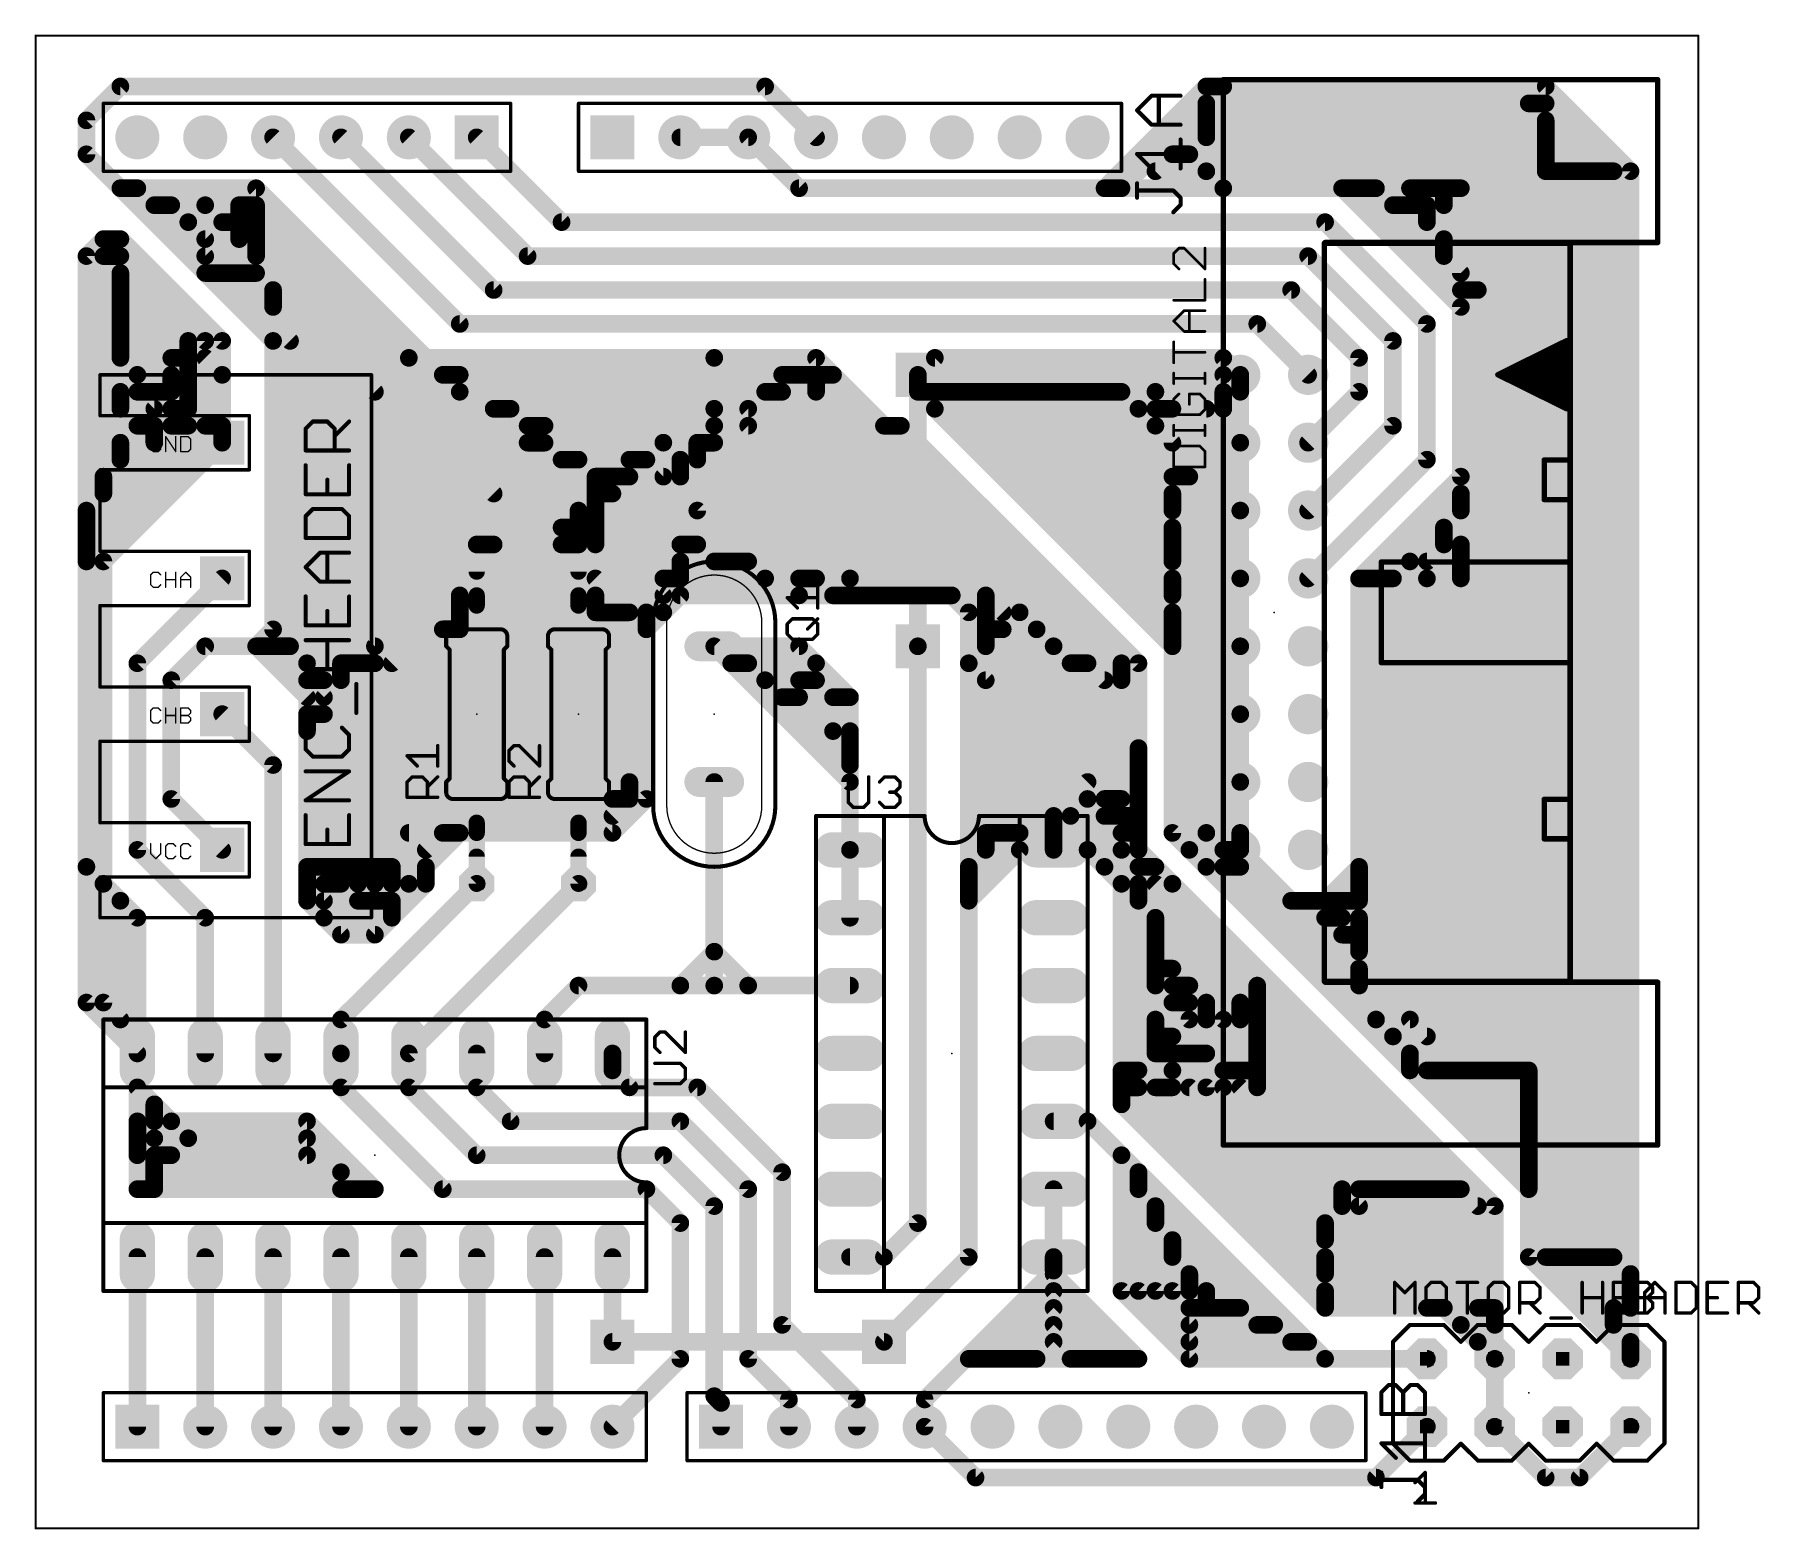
# Model space of a CAD drawing. Extents: x 0 to 64.6, y 0 to 55.9.
import ezdxf

# ---------------------------------------------------------------- set-up
doc = ezdxf.new("R2010")
doc.units = 0
for name, color, linetype in [('1', 12, 'CONTINUOUS'), ('16', 132, 'CONTINUOUS'), ('17', 110, 'CONTINUOUS'), ('18', 110, 'CONTINUOUS'), ('21', 253, 'CONTINUOUS'), ('22', 253, 'CONTINUOUS'), ('23', 53, 'CONTINUOUS'), ('25', 253, 'CONTINUOUS'), ('51', 253, 'CONTINUOUS')]:
    doc.layers.add(name, color=color, linetype=linetype)

# ---------------------------------------------------------------- blocks, each defined once
blk = doc.blocks.new('RECT')
blk.add_solid([(-0.5, -0.5), (0.5, -0.5), (-0.5, 0.5), (0.5, 0.5)])
blk = doc.blocks.new('ROUNDP')
at = {"const_width": 0.5}
blk.add_lwpolyline([(0, -0.25, 1), (0, 0.25, 1), (0, -0.25)], format="xyb", dxfattribs=at)
blk = doc.blocks.new('OCTAGONP')
at = {"const_width": 0.5}
blk.add_lwpolyline([(-0.25, -0.1036), (-0.25, 0.1036), (-0.1036, 0.25), (0.1036, 0.25), (0.25, 0.1036), (0.25, -0.1036), (0.1036, -0.25), (-0.1036, -0.25), (-0.25, -0.1036), (-0.25, 0.1036)], dxfattribs=at)
blk = doc.blocks.new('LONGP100')
at = {"const_width": 1}
blk.add_lwpolyline([(-0.5, 0), (0.5, 0)], dxfattribs=at)
at = {"const_width": 0.5}
for points in [[(-0.5, 0.25, 1), (-0.5, -0.25)], [(0.5, -0.25, 1), (0.5, 0.25)]]:
    blk.add_lwpolyline(points, format="xyb", dxfattribs=at)
blk = doc.blocks.new('SQUAREV')
blk.add_solid([(-0.5, -0.5), (0.5, -0.5), (-0.5, 0.5), (0.5, 0.5)])
blk = doc.blocks.new('ROUNDV')
at = {"const_width": 0.5}
blk.add_lwpolyline([(0, -0.25, 1), (0, 0.25, 1), (0, -0.25)], format="xyb", dxfattribs=at)

msp = doc.modelspace()

# ---------------------------------------------------------------- linework, layer by layer
at = {"layer": '1', "const_width": 0.6604}
for points in [[(33.02, 33.02), (33.02, 43.18)], [(21.59, 6.985), (31.75, 6.985)]]:
    msp.add_lwpolyline(points, dxfattribs=at)
at = {"layer": '1', "const_width": 0.3302}
for points in [[(33.1851, 43.18, 1), (32.8549, 43.18)], [(32.8549, 33.02, 1), (33.1851, 33.02)], [(21.59, 7.1501, 1), (21.59, 6.8199)], [(31.75, 6.8199, 1), (31.75, 7.1501)]]:
    msp.add_lwpolyline(points, format="xyb", dxfattribs=at)
at = {"layer": '16'}
for points, const_width in [([(0.0191, 55.88, 1), (-0.0191, 55.88)], 0.0381), ([(0, 55.8991, 1), (0, 55.861)], 0.0381), ([(62.2491, 55.88, 1), (62.211, 55.88)], 0.0381), ([(62.23, 55.861, 1), (62.23, 55.8991)], 0.0381), ([(3.175, 54.1401, 1), (3.175, 53.8099)], 0.3302), ([(3.2917, 53.8583, 1), (3.0583, 54.0917)], 0.3302), ([(27.4217, 54.0917, 1), (27.1883, 53.8583)], 0.3302), ([(27.305, 53.8099, 1), (27.305, 54.1401)], 0.3302), ([(43.815, 54.1401, 1), (43.815, 53.8099)], 0.3302), ([(43.9317, 53.8583, 1), (43.6983, 54.0917)], 0.3302), ([(44.45, 54.1401, 1), (44.45, 53.8099)], 0.3302), ([(44.6151, 53.975, 1), (44.2849, 53.975)], 0.3302), ([(44.5667, 53.8583, 1), (44.3333, 54.0917)], 0.3302), ([(44.45, 53.8099, 1), (44.45, 54.1401)], 0.3302), ([(56.6317, 54.0917, 1), (56.3983, 53.8583)], 0.3302), ([(56.515, 53.8099, 1), (56.515, 54.1401)], 0.3302), ([(43.9801, 53.34, 1), (43.6499, 53.34)], 0.3302), ([(43.6983, 53.4567, 1), (43.9317, 53.2233)], 0.3302), ([(43.9317, 53.2233, 1), (43.6983, 53.4567)], 0.3302), ([(55.88, 53.5051, 1), (55.88, 53.1749)], 0.3302), ([(56.6317, 53.4567, 1), (56.3983, 53.2233)], 0.3302), ([(56.515, 53.1749, 1), (56.515, 53.5051)], 0.3302), ([(2.0701, 52.705, 1), (1.7399, 52.705)], 0.3302), ([(1.7883, 52.8217, 1), (2.0217, 52.5883)], 0.3302), ([(43.9801, 52.705, 1), (43.6499, 52.705)], 0.3302), ([(43.9317, 52.5883, 1), (43.6983, 52.8217)], 0.3302), ([(56.6801, 52.705, 1), (56.3499, 52.705)], 0.3302), ([(56.6317, 52.8217, 1), (56.3983, 52.5883)], 0.3302), ([(9.0067, 52.1867, 1), (8.7733, 51.9533)], 0.3302), ([(11.5467, 52.1867, 1), (11.3133, 51.9533)], 0.3302), ([(14.0867, 52.1867, 1), (13.8533, 51.9533)], 0.3302), ([(16.6267, 52.1867, 1), (16.3933, 51.9533)], 0.3302), ([(24.13, 52.2351, 1), (24.13, 51.9049)], 0.3302), ([(26.7867, 52.1867, 1), (26.5533, 51.9533)], 0.3302), ([(26.67, 51.9049, 1), (26.67, 52.2351)], 0.3302), ([(29.0933, 51.9533, 1), (29.3267, 52.1867)], 0.3302), ([(43.6499, 52.705, 1), (43.9801, 52.705)], 0.3302), ([(43.9801, 52.07, 1), (43.6499, 52.07)], 0.3302), ([(43.9317, 51.9533, 1), (43.6983, 52.1867)], 0.3302), ([(56.6801, 52.07, 1), (56.3499, 52.07)], 0.3302), ([(56.6317, 52.1867, 1), (56.3983, 51.9533)], 0.3302), ([(2.0217, 51.5517, 1), (1.7883, 51.3183)], 0.3302), ([(42.545, 51.6001, 1), (42.545, 51.2699)], 0.3302), ([(42.4283, 51.5517, 1), (42.6617, 51.3183)], 0.3302), ([(42.6617, 51.3183, 1), (42.4283, 51.5517)], 0.3302), ([(43.2967, 51.5517, 1), (43.0633, 51.3183)], 0.3302), ([(43.0633, 51.5517, 1), (43.2967, 51.3183)], 0.3302), ([(43.18, 51.2699, 1), (43.18, 51.6001)], 0.3302), ([(43.6499, 52.07, 1), (43.9801, 52.07)], 0.3302), ([(56.3499, 52.07, 1), (56.6801, 52.07)], 0.3302), ([(56.6801, 51.435, 1), (56.3499, 51.435)], 0.3302), ([(56.6317, 51.5517, 1), (56.3983, 51.3183)], 0.3302), ([(1.7399, 51.435, 1), (2.0701, 51.435)], 0.3302), ([(41.91, 50.9651, 1), (41.91, 50.6349)], 0.3302), ([(41.7933, 50.9167, 1), (42.0267, 50.6833)], 0.3302), ([(43.9317, 50.9167, 1), (43.6983, 50.6833)], 0.3302), ([(43.6983, 50.6833, 1), (43.9317, 50.9167)], 0.3302), ([(43.815, 50.6349, 1), (43.815, 50.9651)], 0.3302), ([(56.3499, 51.435, 1), (56.6801, 51.435)], 0.3302), ([(56.515, 50.9651, 1), (56.515, 50.6349)], 0.3302), ([(57.15, 50.9651, 1), (57.15, 50.6349)], 0.3302), ([(57.0333, 50.6833, 1), (57.2667, 50.9167)], 0.3302), ([(57.15, 50.6349, 1), (57.15, 50.9651)], 0.3302), ([(57.785, 50.9651, 1), (57.785, 50.6349)], 0.3302), ([(57.6683, 50.6833, 1), (57.9017, 50.9167)], 0.3302), ([(57.785, 50.6349, 1), (57.785, 50.9651)], 0.3302), ([(58.42, 50.9651, 1), (58.42, 50.6349)], 0.3302), ([(58.3033, 50.6833, 1), (58.5367, 50.9167)], 0.3302), ([(58.42, 50.6349, 1), (58.42, 50.9651)], 0.3302), ([(58.9383, 50.6833, 1), (59.1717, 50.9167)], 0.3302), ([(59.055, 50.6349, 1), (59.055, 50.9651)], 0.3302), ([(59.8551, 50.8, 1), (59.5249, 50.8)], 0.3302), ([(59.5733, 50.6833, 1), (59.8067, 50.9167)], 0.3302), ([(3.175, 50.3301, 1), (3.175, 49.9999)], 0.3302), ([(3.2917, 50.2817, 1), (3.0583, 50.0483)], 0.3302), ([(3.0583, 50.0483, 1), (3.2917, 50.2817)], 0.3302), ([(3.81, 50.3301, 1), (3.81, 49.9999)], 0.3302), ([(3.9267, 50.2817, 1), (3.6933, 50.0483)], 0.3302), ([(3.81, 49.9999, 1), (3.81, 50.3301)], 0.3302), ([(8.3717, 50.2817, 1), (8.1383, 50.0483)], 0.3302), ([(8.255, 49.9999, 1), (8.255, 50.3301)], 0.3302), ([(28.575, 50.3301, 1), (28.575, 49.9999)], 0.3302), ([(28.4583, 50.0483, 1), (28.6917, 50.2817)], 0.3302), ([(40.005, 50.3301, 1), (40.005, 49.9999)], 0.3302), ([(39.8883, 50.2817, 1), (40.1217, 50.0483)], 0.3302), ([(40.005, 49.9999, 1), (40.005, 50.3301)], 0.3302), ([(40.64, 50.3301, 1), (40.64, 49.9999)], 0.3302), ([(40.5233, 50.2817, 1), (40.7567, 50.0483)], 0.3302), ([(40.64, 49.9999, 1), (40.64, 50.3301)], 0.3302), ([(43.6499, 50.8, 1), (43.9801, 50.8)], 0.3302), ([(44.45, 50.3301, 1), (44.45, 49.9999)], 0.3302), ([(44.3333, 50.0483, 1), (44.5667, 50.2817)], 0.3302), ([(44.45, 49.9999, 1), (44.45, 50.3301)], 0.3302), ([(48.895, 50.3301, 1), (48.895, 49.9999)], 0.3302), ([(49.0117, 50.2817, 1), (48.7783, 50.0483)], 0.3302), ([(48.895, 49.9999, 1), (48.895, 50.3301)], 0.3302), ([(49.53, 50.3301, 1), (49.53, 49.9999)], 0.3302), ([(49.6467, 50.2817, 1), (49.4133, 50.0483)], 0.3302), ([(49.53, 49.9999, 1), (49.53, 50.3301)], 0.3302), ([(50.165, 50.3301, 1), (50.165, 49.9999)], 0.3302), ([(50.2817, 50.2817, 1), (50.0483, 50.0483)], 0.3302), ([(50.165, 49.9999, 1), (50.165, 50.3301)], 0.3302), ([(51.435, 50.3301, 1), (51.435, 49.9999)], 0.3302), ([(51.5517, 50.0483, 1), (51.3183, 50.2817)], 0.3302), ([(51.435, 49.9999, 1), (51.435, 50.3301)], 0.3302), ([(52.07, 50.3301, 1), (52.07, 49.9999)], 0.3302), ([(52.1867, 50.2817, 1), (51.9533, 50.0483)], 0.3302), ([(52.07, 49.9999, 1), (52.07, 50.3301)], 0.3302), ([(52.705, 50.3301, 1), (52.705, 49.9999)], 0.3302), ([(52.8701, 50.165, 1), (52.5399, 50.165)], 0.3302), ([(52.705, 49.9999, 1), (52.705, 50.3301)], 0.3302), ([(53.5051, 50.165, 1), (53.1749, 50.165)], 0.3302), ([(53.34, 49.9999, 1), (53.34, 50.3301)], 0.3302), ([(56.3499, 50.8, 1), (56.6801, 50.8)], 0.3302), ([(4.445, 49.6951, 1), (4.445, 49.3649)], 0.3302), ([(4.5617, 49.6467, 1), (4.3283, 49.4133)], 0.3302), ([(4.3283, 49.4133, 1), (4.5617, 49.6467)], 0.3302), ([(5.08, 49.6951, 1), (5.08, 49.3649)], 0.3302), ([(5.1967, 49.6467, 1), (4.9633, 49.4133)], 0.3302), ([(5.08, 49.3649, 1), (5.08, 49.6951)], 0.3302), ([(6.35, 49.6951, 1), (6.35, 49.3649)], 0.3302), ([(6.4667, 49.6467, 1), (6.2333, 49.4133)], 0.3302), ([(6.35, 49.3649, 1), (6.35, 49.6951)], 0.3302), ([(7.62, 49.6951, 1), (7.62, 49.3649)], 0.3302), ([(7.7851, 49.53, 1), (7.4549, 49.53)], 0.3302), ([(7.62, 49.3649, 1), (7.62, 49.6951)], 0.3302), ([(8.4201, 49.53, 1), (8.0899, 49.53)], 0.3302), ([(8.3717, 49.6467, 1), (8.1383, 49.4133)], 0.3302), ([(8.255, 49.3649, 1), (8.255, 49.6951)], 0.3302), ([(44.2849, 50.165, 1), (44.6151, 50.165)], 0.3302), ([(50.8, 49.6951, 1), (50.8, 49.3649)], 0.3302), ([(50.9167, 49.6467, 1), (50.6833, 49.4133)], 0.3302), ([(50.6833, 49.6467, 1), (50.9167, 49.4133)], 0.3302), ([(50.6833, 49.4133, 1), (50.9167, 49.6467)], 0.3302), ([(51.435, 49.6951, 1), (51.435, 49.3649)], 0.3302), ([(51.5517, 49.6467, 1), (51.3183, 49.4133)], 0.3302), ([(51.435, 49.3649, 1), (51.435, 49.6951)], 0.3302), ([(52.2351, 49.53, 1), (51.9049, 49.53)], 0.3302), ([(52.07, 49.3649, 1), (52.07, 49.6951)], 0.3302), ([(52.8701, 49.53, 1), (52.5399, 49.53)], 0.3302), ([(52.5883, 49.4133, 1), (52.8217, 49.6467)], 0.3302), ([(5.715, 49.0601, 1), (5.715, 48.7299)], 0.3302), ([(5.8317, 49.0117, 1), (5.5983, 48.7783)], 0.3302), ([(5.5983, 48.7783, 1), (5.8317, 49.0117)], 0.3302), ([(6.985, 49.0601, 1), (6.985, 48.7299)], 0.3302), ([(6.8683, 48.7783, 1), (7.1017, 49.0117)], 0.3302), ([(6.985, 48.7299, 1), (6.985, 49.0601)], 0.3302), ([(7.7851, 48.895, 1), (7.4549, 48.895)], 0.3302), ([(7.62, 48.7299, 1), (7.62, 49.0601)], 0.3302), ([(8.4201, 48.895, 1), (8.0899, 48.895)], 0.3302), ([(8.3717, 49.0117, 1), (8.1383, 48.7783)], 0.3302), ([(19.685, 49.0601, 1), (19.685, 48.7299)], 0.3302), ([(19.5683, 48.7783, 1), (19.8017, 49.0117)], 0.3302), ([(48.3767, 49.0117, 1), (48.1433, 48.7783)], 0.3302), ([(48.26, 48.7299, 1), (48.26, 49.0601)], 0.3302), ([(52.1867, 49.0117, 1), (51.9533, 48.7783)], 0.3302), ([(51.9533, 48.7783, 1), (52.1867, 49.0117)], 0.3302), ([(52.5399, 49.53, 1), (52.8701, 49.53)], 0.3302), ([(2.54, 48.4251, 1), (2.54, 48.0949)], 0.3302), ([(2.6567, 48.1433, 1), (2.4233, 48.3767)], 0.3302), ([(3.2917, 48.3767, 1), (3.0583, 48.1433)], 0.3302), ([(3.175, 48.0949, 1), (3.175, 48.4251)], 0.3302), ([(6.35, 48.4251, 1), (6.35, 48.0949)], 0.3302), ([(6.2333, 48.1433, 1), (6.4667, 48.3767)], 0.3302), ([(7.4549, 48.895, 1), (7.7851, 48.895)], 0.3302), ([(7.7367, 48.3767, 1), (7.5033, 48.1433)], 0.3302), ([(7.62, 48.0949, 1), (7.62, 48.4251)], 0.3302), ([(8.0899, 48.895, 1), (8.4201, 48.895)], 0.3302), ([(8.4201, 48.26, 1), (8.0899, 48.26)], 0.3302), ([(8.3717, 48.3767, 1), (8.1383, 48.1433)], 0.3302), ([(51.9049, 48.895, 1), (52.2351, 48.895)], 0.3302), ([(52.8701, 48.26, 1), (52.5399, 48.26)], 0.3302), ([(52.5883, 48.1433, 1), (52.8217, 48.3767)], 0.3302), ([(2.0701, 47.625, 1), (1.7399, 47.625)], 0.3302), ([(1.7883, 47.7417, 1), (2.0217, 47.5083)], 0.3302), ([(2.7051, 47.625, 1), (2.3749, 47.625)], 0.3302), ([(2.54, 47.7901, 1), (2.54, 47.4599)], 0.3302), ([(2.6567, 47.7417, 1), (2.4233, 47.5083)], 0.3302), ([(3.2917, 47.7417, 1), (3.0583, 47.5083)], 0.3302), ([(3.175, 47.4599, 1), (3.175, 47.7901)], 0.3302), ([(6.35, 47.7901, 1), (6.35, 47.4599)], 0.3302), ([(6.2333, 47.5083, 1), (6.4667, 47.7417)], 0.3302), ([(7.4549, 48.26, 1), (7.7851, 48.26)], 0.3302), ([(8.0899, 48.26, 1), (8.4201, 48.26)], 0.3302), ([(8.255, 47.4599, 1), (8.255, 47.7901)], 0.3302), ([(18.415, 47.7901, 1), (18.415, 47.4599)], 0.3302), ([(18.2983, 47.5083, 1), (18.5317, 47.7417)], 0.3302), ([(47.7417, 47.7417, 1), (47.5083, 47.5083)], 0.3302), ([(47.625, 47.4599, 1), (47.625, 47.7901)], 0.3302), ([(52.5399, 48.26, 1), (52.8701, 48.26)], 0.3302), ([(52.8217, 47.7417, 1), (52.5883, 47.5083)], 0.3302), ([(52.5883, 47.5083, 1), (52.8217, 47.7417)], 0.3302), ([(3.3401, 46.99, 1), (3.0099, 46.99)], 0.3302), ([(3.2917, 47.1067, 1), (3.0583, 46.8733)], 0.3302), ([(3.0583, 46.8733, 1), (3.2917, 47.1067)], 0.3302), ([(6.35, 47.1551, 1), (6.35, 46.8249)], 0.3302), ([(6.4667, 47.1067, 1), (6.2333, 46.8733)], 0.3302), ([(6.2333, 46.8733, 1), (6.4667, 47.1067)], 0.3302), ([(6.985, 47.1551, 1), (6.985, 46.8249)], 0.3302), ([(7.1017, 47.1067, 1), (6.8683, 46.8733)], 0.3302), ([(6.985, 46.8249, 1), (6.985, 47.1551)], 0.3302), ([(7.62, 47.1551, 1), (7.62, 46.8249)], 0.3302), ([(7.7367, 47.1067, 1), (7.5033, 46.8733)], 0.3302), ([(7.62, 46.8249, 1), (7.62, 47.1551)], 0.3302), ([(8.0899, 47.625, 1), (8.4201, 47.625)], 0.3302), ([(8.3717, 47.1067, 1), (8.1383, 46.8733)], 0.3302), ([(8.255, 46.8249, 1), (8.255, 47.1551)], 0.3302), ([(52.5399, 47.625, 1), (52.8701, 47.625)], 0.3302), ([(53.1749, 46.99, 1), (53.5051, 46.99)], 0.3302), ([(53.2233, 46.8733, 1), (53.4567, 47.1067)], 0.3302), ([(3.3401, 46.355, 1), (3.0099, 46.355)], 0.3302), ([(3.0099, 46.355, 1), (3.3401, 46.355)], 0.3302), ([(3.2917, 46.4717, 1), (3.0583, 46.2383)], 0.3302), ([(9.0551, 46.355, 1), (8.7249, 46.355)], 0.3302), ([(9.0067, 46.4717, 1), (8.7733, 46.2383)], 0.3302), ([(8.7733, 46.2383, 1), (9.0067, 46.4717)], 0.3302), ([(17.145, 46.5201, 1), (17.145, 46.1899)], 0.3302), ([(17.0283, 46.2383, 1), (17.2617, 46.4717)], 0.3302), ([(47.1067, 46.4717, 1), (46.8733, 46.2383)], 0.3302), ([(46.99, 46.1899, 1), (46.99, 46.5201)], 0.3302), ([(53.34, 46.5201, 1), (53.34, 46.1899)], 0.3302), ([(53.2233, 46.2383, 1), (53.4567, 46.4717)], 0.3302), ([(53.975, 46.1899, 1), (53.975, 46.5201)], 0.3302), ([(3.3401, 45.72, 1), (3.0099, 45.72)], 0.3302), ([(3.0099, 45.72, 1), (3.3401, 45.72)], 0.3302), ([(3.2917, 45.8367, 1), (3.0583, 45.6033)], 0.3302), ([(9.0551, 45.72, 1), (8.7249, 45.72)], 0.3302), ([(8.7249, 45.72, 1), (9.0551, 45.72)], 0.3302), ([(8.7733, 45.6033, 1), (9.0067, 45.8367)], 0.3302), ([(53.5051, 45.72, 1), (53.1749, 45.72)], 0.3302), ([(53.2233, 45.6033, 1), (53.4567, 45.8367)], 0.3302), ([(3.3401, 45.085, 1), (3.0099, 45.085)], 0.3302), ([(3.0099, 45.085, 1), (3.3401, 45.085)], 0.3302), ([(3.2917, 45.2017, 1), (3.0583, 44.9683)], 0.3302), ([(15.875, 45.2501, 1), (15.875, 44.9199)], 0.3302), ([(15.7583, 44.9683, 1), (15.9917, 45.2017)], 0.3302), ([(45.8367, 45.2017, 1), (45.6033, 44.9683)], 0.3302), ([(45.72, 44.9199, 1), (45.72, 45.2501)], 0.3302), ([(52.2351, 45.085, 1), (51.9049, 45.085)], 0.3302), ([(51.9533, 44.9683, 1), (52.1867, 45.2017)], 0.3302), ([(3.3401, 44.45, 1), (3.0099, 44.45)], 0.3302), ([(3.0099, 44.45, 1), (3.3401, 44.45)], 0.3302), ([(3.2917, 44.5667, 1), (3.0583, 44.3333)], 0.3302), ([(5.8801, 44.45, 1), (5.5499, 44.45)], 0.3302), ([(5.5983, 44.3333, 1), (5.8317, 44.5667)], 0.3302), ([(6.5151, 44.45, 1), (6.1849, 44.45)], 0.3302), ([(6.2333, 44.3333, 1), (6.4667, 44.5667)], 0.3302), ([(7.1501, 44.45, 1), (6.8199, 44.45)], 0.3302), ([(6.8683, 44.3333, 1), (7.1017, 44.5667)], 0.3302), ([(9.0551, 44.45, 1), (8.7249, 44.45)], 0.3302), ([(8.7249, 44.45, 1), (9.0551, 44.45)], 0.3302), ([(8.7733, 44.3333, 1), (9.0067, 44.5667)], 0.3302), ([(9.4083, 44.3333, 1), (9.6417, 44.5667)], 0.3302), ([(50.9651, 44.45, 1), (50.6349, 44.45)], 0.3302), ([(50.6833, 44.3333, 1), (50.9167, 44.5667)], 0.3302), ([(3.3401, 43.815, 1), (3.0099, 43.815)], 0.3302), ([(3.0099, 43.815, 1), (3.3401, 43.815)], 0.3302), ([(3.2917, 43.9317, 1), (3.0583, 43.6983)], 0.3302), ([(5.08, 43.9801, 1), (5.08, 43.6499)], 0.3302), ([(5.1967, 43.9317, 1), (4.9633, 43.6983)], 0.3302), ([(4.9633, 43.6983, 1), (5.1967, 43.9317)], 0.3302), ([(5.8801, 43.815, 1), (5.5499, 43.815)], 0.3302), ([(5.5499, 43.815, 1), (5.8801, 43.815)], 0.3302), ([(5.5983, 43.6983, 1), (5.8317, 43.9317)], 0.3302), ([(5.715, 43.6499, 1), (5.715, 43.9801)], 0.3302), ([(6.4667, 43.9317, 1), (6.2333, 43.6983)], 0.3302), ([(13.97, 43.9801, 1), (13.97, 43.6499)], 0.3302), ([(14.0867, 43.9317, 1), (13.8533, 43.6983)], 0.3302), ([(13.8533, 43.6983, 1), (14.0867, 43.9317)], 0.3302), ([(25.4, 43.9801, 1), (25.4, 43.6499)], 0.3302), ([(25.5167, 43.9317, 1), (25.2833, 43.6983)], 0.3302), ([(25.4, 43.6499, 1), (25.4, 43.9801)], 0.3302), ([(29.3267, 43.9317, 1), (29.0933, 43.6983)], 0.3302), ([(29.21, 43.6499, 1), (29.21, 43.9801)], 0.3302), ([(33.655, 43.9801, 1), (33.655, 43.6499)], 0.3302), ([(33.7717, 43.6983, 1), (33.5383, 43.9317)], 0.3302), ([(44.5667, 43.9317, 1), (44.3333, 43.6983)], 0.3302), ([(44.45, 43.6499, 1), (44.45, 43.9801)], 0.3302), ([(49.6951, 43.815, 1), (49.3649, 43.815)], 0.3302), ([(49.4133, 43.6983, 1), (49.6467, 43.9317)], 0.3302), ([(3.9267, 43.2967, 1), (3.6933, 43.0633)], 0.3302), ([(3.9267, 43.0633, 1), (3.6933, 43.2967)], 0.3302), ([(3.6933, 43.0633, 1), (3.9267, 43.2967)], 0.3302), ([(5.2451, 43.18, 1), (4.9149, 43.18)], 0.3302), ([(4.9633, 43.0633, 1), (5.1967, 43.2967)], 0.3302), ([(5.8801, 43.18, 1), (5.5499, 43.18)], 0.3302), ([(5.5499, 43.18, 1), (5.8801, 43.18)], 0.3302), ([(5.5983, 43.0633, 1), (5.8317, 43.2967)], 0.3302), ([(7.1501, 43.18, 1), (6.8199, 43.18)], 0.3302), ([(6.8199, 43.18, 1), (7.1501, 43.18)], 0.3302), ([(6.8683, 43.0633, 1), (7.1017, 43.2967)], 0.3302), ([(15.24, 43.3451, 1), (15.24, 43.0149)], 0.3302), ([(15.3567, 43.2967, 1), (15.1233, 43.0633)], 0.3302), ([(15.1233, 43.0633, 1), (15.3567, 43.2967)], 0.3302), ([(15.875, 43.3451, 1), (15.875, 43.0149)], 0.3302), ([(15.9917, 43.2967, 1), (15.7583, 43.0633)], 0.3302), ([(15.875, 43.0149, 1), (15.875, 43.3451)], 0.3302), ([(27.94, 43.3451, 1), (27.94, 43.0149)], 0.3302), ([(28.0567, 43.2967, 1), (27.8233, 43.0633)], 0.3302), ([(27.94, 43.0149, 1), (27.94, 43.3451)], 0.3302), ([(28.575, 43.3451, 1), (28.575, 43.0149)], 0.3302), ([(28.6917, 43.2967, 1), (28.4583, 43.0633)], 0.3302), ([(28.575, 43.0149, 1), (28.575, 43.3451)], 0.3302), ([(29.21, 43.3451, 1), (29.21, 43.0149)], 0.3302), ([(29.3751, 43.18, 1), (29.0449, 43.18)], 0.3302), ([(29.3267, 43.2967, 1), (29.0933, 43.0633)], 0.3302), ([(29.21, 43.0149, 1), (29.21, 43.3451)], 0.3302), ([(29.9617, 43.2967, 1), (29.7283, 43.0633)], 0.3302), ([(29.845, 43.0149, 1), (29.845, 43.3451)], 0.3302), ([(33.1851, 43.18, 1), (32.8549, 43.18)], 0.3302), ([(33.02, 43.3451, 1), (33.02, 43.0149)], 0.3302), ([(32.9033, 43.2967, 1), (33.1367, 43.0633)], 0.3302), ([(44.5667, 43.2967, 1), (44.3333, 43.0633)], 0.3302), ([(44.45, 43.0149, 1), (44.45, 43.3451)], 0.3302), ([(45.2501, 43.18, 1), (44.9199, 43.18)], 0.3302), ([(44.9683, 43.0633, 1), (45.2017, 43.2967)], 0.3302), ([(47.5083, 43.0633, 1), (47.7417, 43.2967)], 0.3302), ([(3.3401, 42.545, 1), (3.0099, 42.545)], 0.3302), ([(3.0099, 42.545, 1), (3.3401, 42.545)], 0.3302), ([(3.0583, 42.6617, 1), (3.2917, 42.4283)], 0.3302), ([(3.81, 42.7101, 1), (3.81, 42.3799)], 0.3302), ([(3.9267, 42.4283, 1), (3.6933, 42.6617)], 0.3302), ([(4.445, 42.7101, 1), (4.445, 42.3799)], 0.3302), ([(4.3283, 42.4283, 1), (4.5617, 42.6617)], 0.3302), ([(4.445, 42.3799, 1), (4.445, 42.7101)], 0.3302), ([(4.9149, 42.545, 1), (5.2451, 42.545)], 0.3302), ([(5.1967, 42.4283, 1), (4.9633, 42.6617)], 0.3302), ([(4.9633, 42.4283, 1), (5.1967, 42.6617)], 0.3302), ([(5.08, 42.3799, 1), (5.08, 42.7101)], 0.3302), ([(5.8801, 42.545, 1), (5.5499, 42.545)], 0.3302), ([(5.5499, 42.545, 1), (5.8801, 42.545)], 0.3302), ([(5.8317, 42.4283, 1), (5.5983, 42.6617)], 0.3302), ([(12.5833, 42.4283, 1), (12.8167, 42.6617)], 0.3302), ([(15.875, 42.7101, 1), (15.875, 42.3799)], 0.3302), ([(15.9917, 42.6617, 1), (15.7583, 42.4283)], 0.3302), ([(15.7583, 42.4283, 1), (15.9917, 42.6617)], 0.3302), ([(27.305, 42.7101, 1), (27.305, 42.3799)], 0.3302), ([(27.4217, 42.6617, 1), (27.1883, 42.4283)], 0.3302), ([(27.305, 42.3799, 1), (27.305, 42.7101)], 0.3302), ([(27.94, 42.7101, 1), (27.94, 42.3799)], 0.3302), ([(28.0567, 42.6617, 1), (27.8233, 42.4283)], 0.3302), ([(27.94, 42.3799, 1), (27.94, 42.7101)], 0.3302), ([(29.0449, 42.545, 1), (29.3751, 42.545)], 0.3302), ([(29.3267, 42.6617, 1), (29.0933, 42.4283)], 0.3302), ([(29.0933, 42.4283, 1), (29.3267, 42.6617)], 0.3302), ([(29.21, 42.3799, 1), (29.21, 42.7101)], 0.3302), ([(33.02, 42.7101, 1), (33.02, 42.3799)], 0.3302), ([(32.8549, 42.545, 1), (33.1851, 42.545)], 0.3302), ([(33.1367, 42.6617, 1), (32.9033, 42.4283)], 0.3302), ([(33.655, 42.7101, 1), (33.655, 42.3799)], 0.3302), ([(33.7717, 42.6617, 1), (33.5383, 42.4283)], 0.3302), ([(33.655, 42.3799, 1), (33.655, 42.7101)], 0.3302), ([(34.29, 42.7101, 1), (34.29, 42.3799)], 0.3302), ([(34.4067, 42.6617, 1), (34.1733, 42.4283)], 0.3302), ([(34.29, 42.3799, 1), (34.29, 42.7101)], 0.3302), ([(34.925, 42.7101, 1), (34.925, 42.3799)], 0.3302), ([(35.0417, 42.6617, 1), (34.8083, 42.4283)], 0.3302), ([(34.925, 42.3799, 1), (34.925, 42.7101)], 0.3302), ([(35.56, 42.7101, 1), (35.56, 42.3799)], 0.3302), ([(35.6767, 42.6617, 1), (35.4433, 42.4283)], 0.3302), ([(35.56, 42.3799, 1), (35.56, 42.7101)], 0.3302), ([(36.195, 42.7101, 1), (36.195, 42.3799)], 0.3302), ([(36.3117, 42.6617, 1), (36.0783, 42.4283)], 0.3302), ([(36.195, 42.3799, 1), (36.195, 42.7101)], 0.3302), ([(36.83, 42.7101, 1), (36.83, 42.3799)], 0.3302), ([(36.9467, 42.6617, 1), (36.7133, 42.4283)], 0.3302), ([(36.83, 42.3799, 1), (36.83, 42.7101)], 0.3302), ([(37.465, 42.7101, 1), (37.465, 42.3799)], 0.3302), ([(37.5817, 42.6617, 1), (37.3483, 42.4283)], 0.3302), ([(37.465, 42.3799, 1), (37.465, 42.7101)], 0.3302), ([(38.1, 42.7101, 1), (38.1, 42.3799)], 0.3302), ([(38.2167, 42.6617, 1), (37.9833, 42.4283)], 0.3302), ([(38.1, 42.3799, 1), (38.1, 42.7101)], 0.3302), ([(38.735, 42.7101, 1), (38.735, 42.3799)], 0.3302), ([(38.8517, 42.6617, 1), (38.6183, 42.4283)], 0.3302), ([(38.735, 42.3799, 1), (38.735, 42.7101)], 0.3302), ([(39.37, 42.7101, 1), (39.37, 42.3799)], 0.3302), ([(39.4867, 42.6617, 1), (39.2533, 42.4283)], 0.3302), ([(39.37, 42.3799, 1), (39.37, 42.7101)], 0.3302), ([(40.005, 42.7101, 1), (40.005, 42.3799)], 0.3302), ([(40.1217, 42.6617, 1), (39.8883, 42.4283)], 0.3302), ([(40.005, 42.3799, 1), (40.005, 42.7101)], 0.3302), ([(40.64, 42.7101, 1), (40.64, 42.3799)], 0.3302), ([(40.7567, 42.6617, 1), (40.5233, 42.4283)], 0.3302), ([(40.64, 42.3799, 1), (40.64, 42.7101)], 0.3302), ([(41.91, 42.7101, 1), (41.91, 42.3799)], 0.3302), ([(42.0267, 42.6617, 1), (41.7933, 42.4283)], 0.3302), ([(42.0267, 42.4283, 1), (41.7933, 42.6617)], 0.3302), ([(41.91, 42.3799, 1), (41.91, 42.7101)], 0.3302), ([(44.6151, 42.545, 1), (44.2849, 42.545)], 0.3302), ([(44.45, 42.3799, 1), (44.45, 42.7101)], 0.3302), ([(45.2501, 42.545, 1), (44.9199, 42.545)], 0.3302), ([(44.9199, 42.545, 1), (45.2501, 42.545)], 0.3302), ([(45.2017, 42.4283, 1), (44.9683, 42.6617)], 0.3302), ([(44.9683, 42.4283, 1), (45.2017, 42.6617)], 0.3302), ([(49.3649, 42.545, 1), (49.6951, 42.545)], 0.3302), ([(49.6467, 42.4283, 1), (49.4133, 42.6617)], 0.3302), ([(3.175, 42.0751, 1), (3.175, 41.7449)], 0.3302), ([(3.3401, 41.91, 1), (3.0099, 41.91)], 0.3302), ([(3.0099, 41.91, 1), (3.3401, 41.91)], 0.3302), ([(3.2917, 42.0267, 1), (3.0583, 41.7933)], 0.3302), ([(3.0583, 42.0267, 1), (3.2917, 41.7933)], 0.3302), ([(4.3283, 42.0267, 1), (4.5617, 41.7933)], 0.3302), ([(4.445, 41.7449, 1), (4.445, 42.0751)], 0.3302), ([(5.08, 42.0751, 1), (5.08, 41.7449)], 0.3302), ([(4.9633, 42.0267, 1), (5.1967, 41.7933)], 0.3302), ([(5.1967, 41.7933, 1), (4.9633, 42.0267)], 0.3302), ([(5.5499, 41.91, 1), (5.8801, 41.91)], 0.3302), ([(5.8317, 42.0267, 1), (5.5983, 41.7933)], 0.3302), ([(5.715, 41.7449, 1), (5.715, 42.0751)], 0.3302), ([(17.145, 42.0751, 1), (17.145, 41.7449)], 0.3302), ([(17.2617, 42.0267, 1), (17.0283, 41.7933)], 0.3302), ([(17.0283, 41.7933, 1), (17.2617, 42.0267)], 0.3302), ([(17.78, 42.0751, 1), (17.78, 41.7449)], 0.3302), ([(17.8967, 42.0267, 1), (17.6633, 41.7933)], 0.3302), ([(17.78, 41.7449, 1), (17.78, 42.0751)], 0.3302), ([(25.4, 42.0751, 1), (25.4, 41.7449)], 0.3302), ([(25.5167, 42.0267, 1), (25.2833, 41.7933)], 0.3302), ([(25.4, 41.7449, 1), (25.4, 42.0751)], 0.3302), ([(26.7867, 42.0267, 1), (26.5533, 41.7933)], 0.3302), ([(26.67, 41.7449, 1), (26.67, 42.0751)], 0.3302), ([(33.7673, 42.031, 1), (33.5427, 41.789)], 0.3302), ([(33.7717, 42.0267, 1), (33.5383, 41.7933)], 0.3302), ([(33.5383, 41.7933, 1), (33.7717, 42.0267)], 0.3302), ([(41.3917, 42.0267, 1), (41.1583, 41.7933)], 0.3302), ([(41.1583, 42.0267, 1), (41.3917, 41.7933)], 0.3302), ([(41.1583, 41.7933, 1), (41.3917, 42.0267)], 0.3302), ([(41.91, 42.0751, 1), (41.91, 41.7449)], 0.3302), ([(42.7101, 41.91, 1), (42.3799, 41.91)], 0.3302), ([(42.545, 42.0751, 1), (42.545, 41.7449)], 0.3302), ([(42.6617, 41.7933, 1), (42.4283, 42.0267)], 0.3302), ([(42.4283, 41.7933, 1), (42.6617, 42.0267)], 0.3302), ([(42.545, 41.7449, 1), (42.545, 42.0751)], 0.3302), ([(43.815, 41.7449, 1), (43.815, 42.0751)], 0.3302), ([(44.2849, 41.91, 1), (44.6151, 41.91)], 0.3302), ([(44.3333, 42.0267, 1), (44.5667, 41.7933)], 0.3302), ([(3.81, 41.4401, 1), (3.81, 41.1099)], 0.3302), ([(3.9267, 41.1583, 1), (3.6933, 41.3917)], 0.3302), ([(3.6933, 41.1583, 1), (3.9267, 41.3917)], 0.3302), ([(4.6101, 41.275, 1), (4.2799, 41.275)], 0.3302), ([(4.3283, 41.3917, 1), (4.5617, 41.1583)], 0.3302), ([(4.5617, 41.1583, 1), (4.3283, 41.3917)], 0.3302), ([(4.445, 41.1099, 1), (4.445, 41.4401)], 0.3302), ([(5.08, 41.4401, 1), (5.08, 41.1099)], 0.3302), ([(5.1967, 41.1583, 1), (4.9633, 41.3917)], 0.3302), ([(5.8317, 41.1583, 1), (5.5983, 41.3917)], 0.3302), ([(5.715, 41.1099, 1), (5.715, 41.4401)], 0.3302), ([(6.35, 41.4401, 1), (6.35, 41.1099)], 0.3302), ([(6.1849, 41.275, 1), (6.5151, 41.275)], 0.3302), ([(6.4667, 41.1583, 1), (6.2333, 41.3917)], 0.3302), ([(6.2333, 41.1583, 1), (6.4667, 41.3917)], 0.3302), ([(7.1501, 41.275, 1), (6.8199, 41.275)], 0.3302), ([(6.8199, 41.275, 1), (7.1501, 41.275)], 0.3302), ([(7.1017, 41.1583, 1), (6.8683, 41.3917)], 0.3302), ([(6.985, 41.1099, 1), (6.985, 41.4401)], 0.3302), ([(18.415, 41.4401, 1), (18.415, 41.1099)], 0.3302), ([(18.2983, 41.1583, 1), (18.5317, 41.3917)], 0.3302), ([(19.05, 41.4401, 1), (19.05, 41.1099)], 0.3302), ([(19.1667, 41.1583, 1), (18.9333, 41.3917)], 0.3302), ([(19.05, 41.1099, 1), (19.05, 41.4401)], 0.3302), ([(25.4, 41.4401, 1), (25.4, 41.1099)], 0.3302), ([(25.5167, 41.3917, 1), (25.2833, 41.1583)], 0.3302), ([(25.4, 41.1099, 1), (25.4, 41.4401)], 0.3302), ([(26.7867, 41.3917, 1), (26.5533, 41.1583)], 0.3302), ([(26.67, 41.1099, 1), (26.67, 41.4401)], 0.3302), ([(31.75, 41.4401, 1), (31.75, 41.1099)], 0.3302), ([(31.6333, 41.1583, 1), (31.8667, 41.3917)], 0.3302), ([(32.5017, 41.3917, 1), (32.2683, 41.1583)], 0.3302), ([(32.385, 41.1099, 1), (32.385, 41.4401)], 0.3302), ([(42.0267, 41.3917, 1), (41.7933, 41.1583)], 0.3302), ([(41.7933, 41.3917, 1), (42.0267, 41.1583)], 0.3302), ([(41.7933, 41.1583, 1), (42.0267, 41.3917)], 0.3302), ([(50.6349, 41.275, 1), (50.9651, 41.275)], 0.3302), ([(50.9167, 41.1583, 1), (50.6833, 41.3917)], 0.3302), ([(3.3401, 40.64, 1), (3.0099, 40.64)], 0.3302), ([(3.0099, 40.64, 1), (3.3401, 40.64)], 0.3302), ([(3.0583, 40.7567, 1), (3.2917, 40.5233)], 0.3302), ([(4.2799, 40.64, 1), (4.6101, 40.64)], 0.3302), ([(4.3283, 40.7567, 1), (4.5617, 40.5233)], 0.3302), ([(4.5617, 40.5233, 1), (4.3283, 40.7567)], 0.3302), ([(6.8199, 40.64, 1), (7.1501, 40.64)], 0.3302), ([(7.1017, 40.5233, 1), (6.8683, 40.7567)], 0.3302), ([(18.415, 40.8051, 1), (18.415, 40.4749)], 0.3302), ([(18.5317, 40.7567, 1), (18.2983, 40.5233)], 0.3302), ([(18.2983, 40.7567, 1), (18.5317, 40.5233)], 0.3302), ([(18.2983, 40.5233, 1), (18.5317, 40.7567)], 0.3302), ([(19.05, 40.8051, 1), (19.05, 40.4749)], 0.3302), ([(19.1667, 40.7567, 1), (18.9333, 40.5233)], 0.3302), ([(19.05, 40.4749, 1), (19.05, 40.8051)], 0.3302), ([(23.495, 40.8051, 1), (23.495, 40.4749)], 0.3302), ([(23.6117, 40.7567, 1), (23.3783, 40.5233)], 0.3302), ([(23.495, 40.4749, 1), (23.495, 40.8051)], 0.3302), ([(24.765, 40.8051, 1), (24.765, 40.4749)], 0.3302), ([(24.9301, 40.64, 1), (24.5999, 40.64)], 0.3302), ([(24.8817, 40.7567, 1), (24.6483, 40.5233)], 0.3302), ([(24.8817, 40.5233, 1), (24.6483, 40.7567)], 0.3302), ([(24.765, 40.4749, 1), (24.765, 40.8051)], 0.3302), ([(25.5167, 40.7567, 1), (25.2833, 40.5233)], 0.3302), ([(25.4, 40.4749, 1), (25.4, 40.8051)], 0.3302), ([(42.3799, 40.64, 1), (42.7101, 40.64)], 0.3302), ([(42.4283, 40.5233, 1), (42.6617, 40.7567)], 0.3302), ([(45.2501, 40.64, 1), (44.9199, 40.64)], 0.3302), ([(44.9199, 40.64, 1), (45.2501, 40.64)], 0.3302), ([(47.5083, 40.7567, 1), (47.7417, 40.5233)], 0.3302), ([(3.0099, 40.005, 1), (3.3401, 40.005)], 0.3302), ([(3.0583, 40.1217, 1), (3.2917, 39.8883)], 0.3302), ([(3.2917, 39.8883, 1), (3.0583, 40.1217)], 0.3302), ([(19.685, 40.1701, 1), (19.685, 39.8399)], 0.3302), ([(19.8017, 40.1217, 1), (19.5683, 39.8883)], 0.3302), ([(19.5683, 39.8883, 1), (19.8017, 40.1217)], 0.3302), ([(20.32, 40.1701, 1), (20.32, 39.8399)], 0.3302), ([(20.4367, 40.1217, 1), (20.2033, 39.8883)], 0.3302), ([(20.32, 39.8399, 1), (20.32, 40.1701)], 0.3302), ([(22.225, 40.1701, 1), (22.225, 39.8399)], 0.3302), ([(22.3417, 40.1217, 1), (22.1083, 39.8883)], 0.3302), ([(22.225, 39.8399, 1), (22.225, 40.1701)], 0.3302), ([(22.86, 40.1701, 1), (22.86, 39.8399)], 0.3302), ([(22.9767, 40.1217, 1), (22.7433, 39.8883)], 0.3302), ([(22.86, 39.8399, 1), (22.86, 40.1701)], 0.3302), ([(24.2951, 40.005, 1), (23.9649, 40.005)], 0.3302), ([(24.2467, 40.1217, 1), (24.0133, 39.8883)], 0.3302), ([(24.0133, 39.8883, 1), (24.2467, 40.1217)], 0.3302), ([(24.13, 39.8399, 1), (24.13, 40.1701)], 0.3302), ([(24.9301, 40.005, 1), (24.5999, 40.005)], 0.3302), ([(24.5999, 40.005, 1), (24.9301, 40.005)], 0.3302), ([(24.8817, 40.1217, 1), (24.6483, 39.8883)], 0.3302), ([(51.9049, 40.005, 1), (52.2351, 40.005)], 0.3302), ([(52.1867, 39.8883, 1), (51.9533, 40.1217)], 0.3302), ([(2.7051, 39.37, 1), (2.3749, 39.37)], 0.3302), ([(2.3749, 39.37, 1), (2.7051, 39.37)], 0.3302), ([(2.4233, 39.4867, 1), (2.6567, 39.2533)], 0.3302), ([(21.1201, 39.37, 1), (20.7899, 39.37)], 0.3302), ([(20.955, 39.5351, 1), (20.955, 39.2049)], 0.3302), ([(21.0717, 39.4867, 1), (20.8383, 39.2533)], 0.3302), ([(20.8383, 39.2533, 1), (21.0717, 39.4867)], 0.3302), ([(21.59, 39.5351, 1), (21.59, 39.2049)], 0.3302), ([(21.7067, 39.4867, 1), (21.4733, 39.2533)], 0.3302), ([(21.59, 39.2049, 1), (21.59, 39.5351)], 0.3302), ([(22.225, 39.5351, 1), (22.225, 39.2049)], 0.3302), ([(22.3417, 39.4867, 1), (22.1083, 39.2533)], 0.3302), ([(22.225, 39.2049, 1), (22.225, 39.5351)], 0.3302), ([(23.3783, 39.4867, 1), (23.6117, 39.2533)], 0.3302), ([(23.495, 39.2049, 1), (23.495, 39.5351)], 0.3302), ([(23.9649, 39.37, 1), (24.2951, 39.37)], 0.3302), ([(24.2467, 39.4867, 1), (24.0133, 39.2533)], 0.3302), ([(42.545, 39.5351, 1), (42.545, 39.2049)], 0.3302), ([(42.4283, 39.2533, 1), (42.6617, 39.4867)], 0.3302), ([(43.0633, 39.2533, 1), (43.2967, 39.4867)], 0.3302), ([(43.18, 39.2049, 1), (43.18, 39.5351)], 0.3302), ([(53.1749, 39.37, 1), (53.5051, 39.37)], 0.3302), ([(53.4567, 39.2533, 1), (53.2233, 39.4867)], 0.3302), ([(2.3749, 38.735, 1), (2.7051, 38.735)], 0.3302), ([(2.4233, 38.8517, 1), (2.6567, 38.6183)], 0.3302), ([(2.6567, 38.6183, 1), (2.4233, 38.8517)], 0.3302), ([(17.0283, 38.6183, 1), (17.2617, 38.8517)], 0.3302), ([(21.1201, 38.735, 1), (20.7899, 38.735)], 0.3302), ([(20.955, 38.9001, 1), (20.955, 38.5699)], 0.3302), ([(20.7899, 38.735, 1), (21.1201, 38.735)], 0.3302), ([(21.0717, 38.8517, 1), (20.8383, 38.6183)], 0.3302), ([(20.8383, 38.6183, 1), (21.0717, 38.8517)], 0.3302), ([(21.7067, 38.8517, 1), (21.4733, 38.6183)], 0.3302), ([(21.4733, 38.6183, 1), (21.7067, 38.8517)], 0.3302), ([(21.59, 38.5699, 1), (21.59, 38.9001)], 0.3302), ([(42.7101, 38.735, 1), (42.3799, 38.735)], 0.3302), ([(42.4283, 38.6183, 1), (42.6617, 38.8517)], 0.3302), ([(53.5051, 38.735, 1), (53.1749, 38.735)], 0.3302), ([(53.4567, 38.6183, 1), (53.2233, 38.8517)], 0.3302), ([(2.0701, 38.1, 1), (1.7399, 38.1)], 0.3302), ([(1.7399, 38.1, 1), (2.0701, 38.1)], 0.3302), ([(1.7883, 38.2167, 1), (2.0217, 37.9833)], 0.3302), ([(20.4851, 38.1, 1), (20.1549, 38.1)], 0.3302), ([(20.2033, 37.9833, 1), (20.4367, 38.2167)], 0.3302), ([(21.1201, 38.1, 1), (20.7899, 38.1)], 0.3302), ([(20.7899, 38.1, 1), (21.1201, 38.1)], 0.3302), ([(21.0717, 38.2167, 1), (20.8383, 37.9833)], 0.3302), ([(20.8383, 37.9833, 1), (21.0717, 38.2167)], 0.3302), ([(24.5999, 38.1, 1), (24.9301, 38.1)], 0.3302), ([(24.8817, 38.2167, 1), (24.6483, 37.9833)], 0.3302), ([(42.3799, 38.1, 1), (42.7101, 38.1)], 0.3302), ([(42.4283, 37.9833, 1), (42.6617, 38.2167)], 0.3302), ([(45.2501, 38.1, 1), (44.9199, 38.1)], 0.3302), ([(44.9199, 38.1, 1), (45.2501, 38.1)], 0.3302), ([(47.5083, 38.2167, 1), (47.7417, 37.9833)], 0.3302), ([(53.5051, 38.1, 1), (53.1749, 38.1)], 0.3302), ([(53.1749, 38.1, 1), (53.5051, 38.1)], 0.3302), ([(53.4567, 37.9833, 1), (53.2233, 38.2167)], 0.3302), ([(2.0701, 37.465, 1), (1.7399, 37.465)], 0.3302), ([(1.7399, 37.465, 1), (2.0701, 37.465)], 0.3302), ([(1.7883, 37.5817, 1), (2.0217, 37.3483)], 0.3302), ([(19.685, 37.6301, 1), (19.685, 37.2999)], 0.3302), ([(19.5683, 37.3483, 1), (19.8017, 37.5817)], 0.3302), ([(20.4851, 37.465, 1), (20.1549, 37.465)], 0.3302), ([(20.1549, 37.465, 1), (20.4851, 37.465)], 0.3302), ([(20.2033, 37.3483, 1), (20.4367, 37.5817)], 0.3302), ([(20.32, 37.2999, 1), (20.32, 37.6301)], 0.3302), ([(21.1201, 37.465, 1), (20.7899, 37.465)], 0.3302), ([(20.7899, 37.465, 1), (21.1201, 37.465)], 0.3302), ([(21.0717, 37.5817, 1), (20.8383, 37.3483)], 0.3302), ([(42.7101, 37.465, 1), (42.3799, 37.465)], 0.3302), ([(42.4283, 37.3483, 1), (42.6617, 37.5817)], 0.3302), ([(52.8701, 37.465, 1), (52.5399, 37.465)], 0.3302), ([(52.5883, 37.5817, 1), (52.8217, 37.3483)], 0.3302), ([(52.8217, 37.3483, 1), (52.5883, 37.5817)], 0.3302), ([(2.0701, 36.83, 1), (1.7399, 36.83)], 0.3302), ([(1.7399, 36.83, 1), (2.0701, 36.83)], 0.3302), ([(1.7883, 36.9467, 1), (2.0217, 36.7133)], 0.3302), ([(16.51, 36.9951, 1), (16.51, 36.6649)], 0.3302), ([(16.6267, 36.7133, 1), (16.3933, 36.9467)], 0.3302), ([(17.145, 36.9951, 1), (17.145, 36.6649)], 0.3302), ([(17.2617, 36.7133, 1), (17.0283, 36.9467)], 0.3302), ([(17.145, 36.6649, 1), (17.145, 36.9951)], 0.3302), ([(19.685, 36.9951, 1), (19.685, 36.6649)], 0.3302), ([(19.5683, 36.7133, 1), (19.8017, 36.9467)], 0.3302), ([(19.685, 36.6649, 1), (19.685, 36.9951)], 0.3302), ([(20.1549, 36.83, 1), (20.4851, 36.83)], 0.3302), ([(20.4367, 36.9467, 1), (20.2033, 36.7133)], 0.3302), ([(20.32, 36.6649, 1), (20.32, 36.9951)], 0.3302), ([(20.7899, 36.83, 1), (21.1201, 36.83)], 0.3302), ([(21.0717, 36.9467, 1), (20.8383, 36.7133)], 0.3302), ([(24.13, 36.9951, 1), (24.13, 36.6649)], 0.3302), ([(24.0133, 36.7133, 1), (24.2467, 36.9467)], 0.3302), ([(24.8817, 36.9467, 1), (24.6483, 36.7133)], 0.3302), ([(24.8817, 36.7133, 1), (24.6483, 36.9467)], 0.3302), ([(24.6483, 36.7133, 1), (24.8817, 36.9467)], 0.3302), ([(24.765, 36.6649, 1), (24.765, 36.9951)], 0.3302), ([(42.7101, 36.83, 1), (42.3799, 36.83)], 0.3302), ([(42.3799, 36.83, 1), (42.7101, 36.83)], 0.3302), ([(42.4283, 36.7133, 1), (42.6617, 36.9467)], 0.3302), ([(52.5399, 36.83, 1), (52.8701, 36.83)], 0.3302), ([(52.8217, 36.7133, 1), (52.5883, 36.9467)], 0.3302), ([(53.5051, 36.83, 1), (53.1749, 36.83)], 0.3302), ([(53.1749, 36.83, 1), (53.5051, 36.83)], 0.3302), ([(53.4567, 36.7133, 1), (53.2233, 36.9467)], 0.3302), ([(2.0701, 36.195, 1), (1.7399, 36.195)], 0.3302), ([(1.7399, 36.195, 1), (2.0701, 36.195)], 0.3302), ([(1.7883, 36.3117, 1), (2.0217, 36.0783)], 0.3302), ([(2.7051, 36.195, 1), (2.3749, 36.195)], 0.3302), ([(2.4233, 36.3117, 1), (2.6567, 36.0783)], 0.3302), ([(24.13, 36.3601, 1), (24.13, 36.0299)], 0.3302), ([(24.2951, 36.195, 1), (23.9649, 36.195)], 0.3302), ([(24.0133, 36.3117, 1), (24.2467, 36.0783)], 0.3302), ([(24.2467, 36.0783, 1), (24.0133, 36.3117)], 0.3302), ([(24.0133, 36.0783, 1), (24.2467, 36.3117)], 0.3302), ([(25.4, 36.3601, 1), (25.4, 36.0299)], 0.3302), ([(25.2833, 36.0783, 1), (25.5167, 36.3117)], 0.3302), ([(25.4, 36.0299, 1), (25.4, 36.3601)], 0.3302), ([(26.035, 36.3601, 1), (26.035, 36.0299)], 0.3302), ([(25.9183, 36.0783, 1), (26.1517, 36.3117)], 0.3302), ([(26.035, 36.0299, 1), (26.035, 36.3601)], 0.3302), ([(26.5533, 36.0783, 1), (26.7867, 36.3117)], 0.3302), ([(26.67, 36.0299, 1), (26.67, 36.3601)], 0.3302), ([(42.3799, 36.195, 1), (42.7101, 36.195)], 0.3302), ([(42.4283, 36.0783, 1), (42.6617, 36.3117)], 0.3302), ([(51.5517, 36.3117, 1), (51.3183, 36.0783)], 0.3302), ([(51.3183, 36.3117, 1), (51.5517, 36.0783)], 0.3302), ([(51.5517, 36.0783, 1), (51.3183, 36.3117)], 0.3302), ([(52.07, 36.3601, 1), (52.07, 36.0299)], 0.3302), ([(51.9533, 36.3117, 1), (52.1867, 36.0783)], 0.3302), ([(53.5051, 36.195, 1), (53.1749, 36.195)], 0.3302), ([(53.1749, 36.195, 1), (53.5051, 36.195)], 0.3302), ([(53.34, 36.0299, 1), (53.34, 36.3601)], 0.3302), ([(7.1017, 35.4433, 1), (6.8683, 35.6767)], 0.3302), ([(21.0717, 35.6767, 1), (20.8383, 35.4433)], 0.3302), ([(23.495, 35.7251, 1), (23.495, 35.3949)], 0.3302), ([(23.3783, 35.6767, 1), (23.6117, 35.4433)], 0.3302), ([(23.3783, 35.4433, 1), (23.6117, 35.6767)], 0.3302), ([(24.13, 35.7251, 1), (24.13, 35.3949)], 0.3302), ([(23.9649, 35.56, 1), (24.2951, 35.56)], 0.3302), ([(24.2467, 35.4433, 1), (24.0133, 35.6767)], 0.3302), ([(24.0133, 35.4433, 1), (24.2467, 35.6767)], 0.3302), ([(24.13, 35.3949, 1), (24.13, 35.7251)], 0.3302), ([(27.305, 35.7251, 1), (27.305, 35.3949)], 0.3302), ([(27.1883, 35.4433, 1), (27.4217, 35.6767)], 0.3302), ([(27.305, 35.3949, 1), (27.305, 35.7251)], 0.3302), ([(28.575, 35.7251, 1), (28.575, 35.3949)], 0.3302), ([(28.4583, 35.4433, 1), (28.6917, 35.6767)], 0.3302), ([(28.575, 35.3949, 1), (28.575, 35.7251)], 0.3302), ([(29.21, 35.7251, 1), (29.21, 35.3949)], 0.3302), ([(29.0933, 35.4433, 1), (29.3267, 35.6767)], 0.3302), ([(29.21, 35.3949, 1), (29.21, 35.7251)], 0.3302), ([(30.5967, 35.6767, 1), (30.3633, 35.4433)], 0.3302), ([(30.5967, 35.4433, 1), (30.3633, 35.6767)], 0.3302), ([(30.3633, 35.4433, 1), (30.5967, 35.6767)], 0.3302), ([(30.48, 35.3949, 1), (30.48, 35.7251)], 0.3302), ([(42.7101, 35.56, 1), (42.3799, 35.56)], 0.3302), ([(42.4283, 35.4433, 1), (42.6617, 35.6767)], 0.3302), ([(45.2501, 35.56, 1), (44.9199, 35.56)], 0.3302), ([(44.9199, 35.56, 1), (45.2501, 35.56)], 0.3302), ([(47.5083, 35.6767, 1), (47.7417, 35.4433)], 0.3302), ([(49.6951, 35.56, 1), (49.3649, 35.56)], 0.3302), ([(49.53, 35.7251, 1), (49.53, 35.3949)], 0.3302), ([(49.4133, 35.6767, 1), (49.6467, 35.4433)], 0.3302), ([(50.165, 35.7251, 1), (50.165, 35.3949)], 0.3302), ([(50.0483, 35.6767, 1), (50.2817, 35.4433)], 0.3302), ([(50.165, 35.3949, 1), (50.165, 35.7251)], 0.3302), ([(50.8, 35.7251, 1), (50.8, 35.3949)], 0.3302), ([(50.6833, 35.6767, 1), (50.9167, 35.4433)], 0.3302), ([(50.8, 35.3949, 1), (50.8, 35.7251)], 0.3302), ([(52.07, 35.7251, 1), (52.07, 35.3949)], 0.3302), ([(51.9533, 35.6767, 1), (52.1867, 35.4433)], 0.3302), ([(51.9533, 35.4433, 1), (52.1867, 35.6767)], 0.3302), ([(52.07, 35.3949, 1), (52.07, 35.7251)], 0.3302), ([(53.1749, 35.56, 1), (53.5051, 35.56)], 0.3302), ([(53.34, 35.3949, 1), (53.34, 35.7251)], 0.3302), ([(16.0401, 34.925, 1), (15.7099, 34.925)], 0.3302), ([(15.9917, 34.8083, 1), (15.7583, 35.0417)], 0.3302), ([(21.1201, 34.925, 1), (20.7899, 34.925)], 0.3302), ([(21.0717, 35.0417, 1), (20.8383, 34.8083)], 0.3302), ([(23.3783, 35.0417, 1), (23.6117, 34.8083)], 0.3302), ([(23.3783, 34.8083, 1), (23.6117, 35.0417)], 0.3302), ([(24.13, 35.0901, 1), (24.13, 34.7599)], 0.3302), ([(24.2467, 34.8083, 1), (24.0133, 35.0417)], 0.3302), ([(28.575, 35.0901, 1), (28.575, 34.7599)], 0.3302), ([(28.4583, 34.8083, 1), (28.6917, 35.0417)], 0.3302), ([(28.575, 34.7599, 1), (28.575, 35.0901)], 0.3302), ([(29.845, 35.0901, 1), (29.845, 34.7599)], 0.3302), ([(29.7283, 35.0417, 1), (29.9617, 34.8083)], 0.3302), ([(29.845, 34.7599, 1), (29.845, 35.0901)], 0.3302), ([(30.48, 35.0901, 1), (30.48, 34.7599)], 0.3302), ([(30.3633, 34.8083, 1), (30.5967, 35.0417)], 0.3302), ([(30.48, 34.7599, 1), (30.48, 35.0901)], 0.3302), ([(31.115, 35.0901, 1), (31.115, 34.7599)], 0.3302), ([(30.9983, 34.8083, 1), (31.2317, 35.0417)], 0.3302), ([(31.115, 34.7599, 1), (31.115, 35.0901)], 0.3302), ([(31.75, 35.0901, 1), (31.75, 34.7599)], 0.3302), ([(31.6333, 34.8083, 1), (31.8667, 35.0417)], 0.3302), ([(31.75, 34.7599, 1), (31.75, 35.0901)], 0.3302), ([(32.385, 35.0901, 1), (32.385, 34.7599)], 0.3302), ([(32.2683, 34.8083, 1), (32.5017, 35.0417)], 0.3302), ([(32.385, 34.7599, 1), (32.385, 35.0901)], 0.3302), ([(33.02, 35.0901, 1), (33.02, 34.7599)], 0.3302), ([(32.9033, 34.8083, 1), (33.1367, 35.0417)], 0.3302), ([(33.02, 34.7599, 1), (33.02, 35.0901)], 0.3302), ([(33.655, 35.0901, 1), (33.655, 34.7599)], 0.3302), ([(33.5383, 34.8083, 1), (33.7717, 35.0417)], 0.3302), ([(33.655, 34.7599, 1), (33.655, 35.0901)], 0.3302), ([(34.4067, 35.0417, 1), (34.1733, 34.8083)], 0.3302), ([(34.29, 34.7599, 1), (34.29, 35.0901)], 0.3302), ([(35.7251, 34.925, 1), (35.3949, 34.925)], 0.3302), ([(35.6767, 35.0417, 1), (35.4433, 34.8083)], 0.3302), ([(35.4433, 34.8083, 1), (35.6767, 35.0417)], 0.3302), ([(42.3799, 34.925, 1), (42.7101, 34.925)], 0.3302), ([(42.4283, 34.8083, 1), (42.6617, 35.0417)], 0.3302), ([(16.0401, 34.29, 1), (15.7099, 34.29)], 0.3302), ([(15.7099, 34.29, 1), (16.0401, 34.29)], 0.3302), ([(15.9917, 34.1733, 1), (15.7583, 34.4067)], 0.3302), ([(20.955, 34.4551, 1), (20.955, 34.1249)], 0.3302), ([(20.7899, 34.29, 1), (21.1201, 34.29)], 0.3302), ([(21.59, 34.4551, 1), (21.59, 34.1249)], 0.3302), ([(21.4733, 34.1733, 1), (21.7067, 34.4067)], 0.3302), ([(21.59, 34.1249, 1), (21.59, 34.4551)], 0.3302), ([(22.1083, 34.1733, 1), (22.3417, 34.4067)], 0.3302), ([(22.225, 34.1249, 1), (22.225, 34.4551)], 0.3302), ([(23.0251, 34.29, 1), (22.6949, 34.29)], 0.3302), ([(22.7433, 34.1733, 1), (22.9767, 34.4067)], 0.3302), ([(23.3783, 34.4067, 1), (23.6117, 34.1733)], 0.3302), ([(23.6117, 34.1733, 1), (23.3783, 34.4067)], 0.3302), ([(23.3783, 34.1733, 1), (23.6117, 34.4067)], 0.3302), ([(35.0901, 34.29, 1), (34.7599, 34.29)], 0.3302), ([(34.8083, 34.1733, 1), (35.0417, 34.4067)], 0.3302), ([(35.7251, 34.29, 1), (35.3949, 34.29)], 0.3302), ([(35.56, 34.4551, 1), (35.56, 34.1249)], 0.3302), ([(35.3949, 34.29, 1), (35.7251, 34.29)], 0.3302), ([(35.4433, 34.1733, 1), (35.6767, 34.4067)], 0.3302), ([(36.0783, 34.1733, 1), (36.3117, 34.4067)], 0.3302), ([(36.9467, 34.4067, 1), (36.7133, 34.1733)], 0.3302), ([(36.9467, 34.1733, 1), (36.7133, 34.4067)], 0.3302), ([(36.7133, 34.1733, 1), (36.9467, 34.4067)], 0.3302), ([(36.83, 34.1249, 1), (36.83, 34.4551)], 0.3302), ([(42.7101, 34.29, 1), (42.3799, 34.29)], 0.3302), ([(42.4283, 34.1733, 1), (42.6617, 34.4067)], 0.3302), ([(8.7249, 33.655, 1), (9.0551, 33.655)], 0.3302), ([(9.0067, 33.5383, 1), (8.7733, 33.7717)], 0.3302), ([(15.24, 33.8201, 1), (15.24, 33.4899)], 0.3302), ([(15.1233, 33.7717, 1), (15.3567, 33.5383)], 0.3302), ([(15.7099, 33.655, 1), (16.0401, 33.655)], 0.3302), ([(15.875, 33.4899, 1), (15.875, 33.8201)], 0.3302), ([(23.0251, 33.655, 1), (22.6949, 33.655)], 0.3302), ([(22.6949, 33.655, 1), (23.0251, 33.655)], 0.3302), ([(22.7433, 33.7717, 1), (22.9767, 33.5383)], 0.3302), ([(35.7251, 33.655, 1), (35.3949, 33.655)], 0.3302), ([(35.56, 33.8201, 1), (35.56, 33.4899)], 0.3302), ([(35.3949, 33.655, 1), (35.7251, 33.655)], 0.3302), ([(35.4433, 33.5383, 1), (35.6767, 33.7717)], 0.3302), ([(36.195, 33.8201, 1), (36.195, 33.4899)], 0.3302), ([(36.0783, 33.7717, 1), (36.3117, 33.5383)], 0.3302), ([(36.195, 33.4899, 1), (36.195, 33.8201)], 0.3302), ([(37.5817, 33.7717, 1), (37.3483, 33.5383)], 0.3302), ([(37.3483, 33.5383, 1), (37.5817, 33.7717)], 0.3302), ([(37.465, 33.4899, 1), (37.465, 33.8201)], 0.3302), ([(42.7101, 33.655, 1), (42.3799, 33.655)], 0.3302), ([(42.3799, 33.655, 1), (42.7101, 33.655)], 0.3302), ([(42.4283, 33.5383, 1), (42.6617, 33.7717)], 0.3302), ([(42.4327, 33.534, 1), (42.6573, 33.776)], 0.3302), ([(6.35, 33.1851, 1), (6.35, 32.8549)], 0.3302), ([(6.4667, 32.9033, 1), (6.2333, 33.1367)], 0.3302), ([(8.255, 33.1851, 1), (8.255, 32.8549)], 0.3302), ([(8.3717, 33.1367, 1), (8.1383, 32.9033)], 0.3302), ([(8.1383, 33.1367, 1), (8.3717, 32.9033)], 0.3302), ([(8.255, 32.8549, 1), (8.255, 33.1851)], 0.3302), ([(8.89, 33.1851, 1), (8.89, 32.8549)], 0.3302), ([(9.0067, 33.1367, 1), (8.7733, 32.9033)], 0.3302), ([(8.89, 32.8549, 1), (8.89, 33.1851)], 0.3302), ([(9.525, 33.1851, 1), (9.525, 32.8549)], 0.3302), ([(9.6417, 33.1367, 1), (9.4083, 32.9033)], 0.3302), ([(9.525, 32.8549, 1), (9.525, 33.1851)], 0.3302), ([(12.5833, 33.1367, 1), (12.8167, 32.9033)], 0.3302), ([(12.7, 32.8549, 1), (12.7, 33.1851)], 0.3302), ([(25.4, 33.1851, 1), (25.4, 32.8549)], 0.3302), ([(25.5167, 33.1367, 1), (25.2833, 32.9033)], 0.3302), ([(28.6917, 33.1367, 1), (28.4583, 32.9033)], 0.3302), ([(28.575, 32.8549, 1), (28.575, 33.1851)], 0.3302), ([(33.1851, 33.02, 1), (32.8549, 33.02)], 0.3302), ([(35.56, 33.1851, 1), (35.56, 32.8549)], 0.3302), ([(35.7251, 33.02, 1), (35.3949, 33.02)], 0.3302), ([(35.3949, 33.02, 1), (35.7251, 33.02)], 0.3302), ([(38.2167, 33.1367, 1), (37.9833, 32.9033)], 0.3302), ([(37.9833, 32.9033, 1), (38.2167, 33.1367)], 0.3302), ([(38.1, 32.8549, 1), (38.1, 33.1851)], 0.3302), ([(42.7101, 33.02, 1), (42.3799, 33.02)], 0.3302), ([(42.3799, 33.02, 1), (42.7101, 33.02)], 0.3302), ([(42.4283, 32.9033, 1), (42.6617, 33.1367)], 0.3302), ([(45.2501, 33.02, 1), (44.9199, 33.02)], 0.3302), ([(44.9199, 33.02, 1), (45.2501, 33.02)], 0.3302), ([(3.9751, 32.385, 1), (3.6449, 32.385)], 0.3302), ([(3.6933, 32.5017, 1), (3.9267, 32.2683)], 0.3302), ([(10.16, 32.5501, 1), (10.16, 32.2199)], 0.3302), ([(10.2767, 32.5017, 1), (10.0433, 32.2683)], 0.3302), ([(10.0433, 32.2683, 1), (10.2767, 32.5017)], 0.3302), ([(11.43, 32.5501, 1), (11.43, 32.2199)], 0.3302), ([(11.5951, 32.385, 1), (11.2649, 32.385)], 0.3302), ([(11.5467, 32.2683, 1), (11.3133, 32.5017)], 0.3302), ([(11.43, 32.2199, 1), (11.43, 32.5501)], 0.3302), ([(12.065, 32.5501, 1), (12.065, 32.2199)], 0.3302), ([(12.1817, 32.2683, 1), (11.9483, 32.5017)], 0.3302), ([(12.065, 32.2199, 1), (12.065, 32.5501)], 0.3302), ([(12.5833, 32.5017, 1), (12.8167, 32.2683)], 0.3302), ([(12.8167, 32.2683, 1), (12.5833, 32.5017)], 0.3302), ([(12.7, 32.2199, 1), (12.7, 32.5501)], 0.3302), ([(13.2183, 32.5017, 1), (13.4517, 32.2683)], 0.3302), ([(26.035, 32.5501, 1), (26.035, 32.2199)], 0.3302), ([(26.1517, 32.5017, 1), (25.9183, 32.2683)], 0.3302), ([(25.9183, 32.2683, 1), (26.1517, 32.5017)], 0.3302), ([(26.67, 32.5501, 1), (26.67, 32.2199)], 0.3302), ([(26.7867, 32.5017, 1), (26.5533, 32.2683)], 0.3302), ([(26.67, 32.2199, 1), (26.67, 32.5501)], 0.3302), ([(29.3267, 32.5017, 1), (29.0933, 32.2683)], 0.3302), ([(29.0933, 32.2683, 1), (29.3267, 32.5017)], 0.3302), ([(29.21, 32.2199, 1), (29.21, 32.5501)], 0.3302), ([(35.0901, 32.385, 1), (34.7599, 32.385)], 0.3302), ([(34.925, 32.5501, 1), (34.925, 32.2199)], 0.3302), ([(34.7599, 32.385, 1), (35.0901, 32.385)], 0.3302), ([(35.0417, 32.5017, 1), (34.8083, 32.2683)], 0.3302), ([(38.735, 32.5501, 1), (38.735, 32.2199)], 0.3302), ([(38.6183, 32.2683, 1), (38.8517, 32.5017)], 0.3302), ([(38.735, 32.2199, 1), (38.735, 32.5501)], 0.3302), ([(39.4867, 32.5017, 1), (39.2533, 32.2683)], 0.3302), ([(39.2533, 32.2683, 1), (39.4867, 32.5017)], 0.3302), ([(39.37, 32.2199, 1), (39.37, 32.5501)], 0.3302), ([(40.8051, 32.385, 1), (40.4749, 32.385)], 0.3302), ([(40.5233, 32.2683, 1), (40.7567, 32.5017)], 0.3302), ([(41.4401, 32.385, 1), (41.1099, 32.385)], 0.3302), ([(41.1583, 32.2683, 1), (41.3917, 32.5017)], 0.3302), ([(5.2451, 31.75, 1), (4.9149, 31.75)], 0.3302), ([(4.9633, 31.8667, 1), (5.1967, 31.6333)], 0.3302), ([(10.3251, 31.75, 1), (9.9949, 31.75)], 0.3302), ([(10.16, 31.9151, 1), (10.16, 31.5849)], 0.3302), ([(10.2767, 31.8667, 1), (10.0433, 31.6333)], 0.3302), ([(10.0433, 31.6333, 1), (10.2767, 31.8667)], 0.3302), ([(10.6783, 31.8667, 1), (10.9117, 31.6333)], 0.3302), ([(10.6783, 31.6333, 1), (10.9117, 31.8667)], 0.3302), ([(10.795, 31.5849, 1), (10.795, 31.9151)], 0.3302), ([(11.2649, 31.75, 1), (11.5951, 31.75)], 0.3302), ([(11.5467, 31.6333, 1), (11.3133, 31.8667)], 0.3302), ([(27.305, 31.9151, 1), (27.305, 31.5849)], 0.3302), ([(27.4217, 31.8667, 1), (27.1883, 31.6333)], 0.3302), ([(27.1883, 31.6333, 1), (27.4217, 31.8667)], 0.3302), ([(28.575, 31.9151, 1), (28.575, 31.5849)], 0.3302), ([(28.6917, 31.8667, 1), (28.4583, 31.6333)], 0.3302), ([(28.6917, 31.6333, 1), (28.4583, 31.8667)], 0.3302), ([(28.575, 31.5849, 1), (28.575, 31.9151)], 0.3302), ([(29.3267, 31.8667, 1), (29.0933, 31.6333)], 0.3302), ([(29.21, 31.5849, 1), (29.21, 31.9151)], 0.3302), ([(35.56, 31.9151, 1), (35.56, 31.5849)], 0.3302), ([(35.3949, 31.75, 1), (35.7251, 31.75)], 0.3302), ([(35.4433, 31.6333, 1), (35.6767, 31.8667)], 0.3302), ([(39.8883, 31.6333, 1), (40.1217, 31.8667)], 0.3302), ([(40.005, 31.5849, 1), (40.005, 31.9151)], 0.3302), ([(40.4749, 31.75, 1), (40.8051, 31.75)], 0.3302), ([(40.5233, 31.6333, 1), (40.7567, 31.8667)], 0.3302), ([(10.0433, 30.9983, 1), (10.2767, 31.2317)], 0.3302), ([(10.6783, 31.2317, 1), (10.9117, 30.9983)], 0.3302), ([(10.6783, 30.9983, 1), (10.9117, 31.2317)], 0.3302), ([(27.94, 31.2801, 1), (27.94, 30.9499)], 0.3302), ([(28.0567, 31.2317, 1), (27.8233, 30.9983)], 0.3302), ([(27.8233, 31.2317, 1), (28.0567, 30.9983)], 0.3302), ([(27.8233, 30.9983, 1), (28.0567, 31.2317)], 0.3302), ([(28.6917, 31.2317, 1), (28.4583, 30.9983)], 0.3302), ([(28.575, 30.9499, 1), (28.575, 31.2801)], 0.3302), ([(29.845, 31.2801, 1), (29.845, 30.9499)], 0.3302), ([(30.0101, 31.115, 1), (29.6799, 31.115)], 0.3302), ([(29.7283, 30.9983, 1), (29.9617, 31.2317)], 0.3302), ([(30.6451, 31.115, 1), (30.3149, 31.115)], 0.3302), ([(30.3633, 30.9983, 1), (30.5967, 31.2317)], 0.3302), ([(30.48, 30.9499, 1), (30.48, 31.2801)], 0.3302), ([(7.1017, 30.5967, 1), (6.8683, 30.3633)], 0.3302), ([(10.3251, 30.48, 1), (9.9949, 30.48)], 0.3302), ([(10.16, 30.6451, 1), (10.16, 30.3149)], 0.3302), ([(9.9949, 30.48, 1), (10.3251, 30.48)], 0.3302), ([(10.0433, 30.5967, 1), (10.2767, 30.3633)], 0.3302), ([(10.6783, 30.5967, 1), (10.9117, 30.3633)], 0.3302), ([(10.9117, 30.3633, 1), (10.6783, 30.5967)], 0.3302), ([(10.795, 30.3149, 1), (10.795, 30.6451)], 0.3302), ([(45.2501, 30.48, 1), (44.9199, 30.48)], 0.3302), ([(44.9199, 30.48, 1), (45.2501, 30.48)], 0.3302), ([(10.3251, 29.845, 1), (9.9949, 29.845)], 0.3302), ([(9.9949, 29.845, 1), (10.3251, 29.845)], 0.3302), ([(10.0433, 29.9617, 1), (10.2767, 29.7283)], 0.3302), ([(29.6799, 29.845, 1), (30.0101, 29.845)], 0.3302), ([(29.9617, 29.9617, 1), (29.7283, 29.7283)], 0.3302), ([(29.7283, 29.7283, 1), (29.9617, 29.9617)], 0.3302), ([(30.6451, 29.845, 1), (30.3149, 29.845)], 0.3302), ([(30.3149, 29.845, 1), (30.6451, 29.845)], 0.3302), ([(30.3633, 29.7283, 1), (30.5967, 29.9617)], 0.3302), ([(30.6451, 29.21, 1), (30.3149, 29.21)], 0.3302), ([(30.3149, 29.21, 1), (30.6451, 29.21)], 0.3302), ([(30.3633, 29.0933, 1), (30.5967, 29.3267)], 0.3302), ([(41.4401, 29.21, 1), (41.1099, 29.21)], 0.3302), ([(41.1099, 29.21, 1), (41.4401, 29.21)], 0.3302), ([(41.3917, 29.0933, 1), (41.1583, 29.3267)], 0.3302), ([(9.0551, 28.575, 1), (8.7249, 28.575)], 0.3302), ([(8.7733, 28.4583, 1), (9.0067, 28.6917)], 0.3302), ([(30.6451, 28.575, 1), (30.3149, 28.575)], 0.3302), ([(30.3149, 28.575, 1), (30.6451, 28.575)], 0.3302), ([(30.3633, 28.4583, 1), (30.5967, 28.6917)], 0.3302), ([(41.4401, 28.575, 1), (41.1099, 28.575)], 0.3302), ([(41.1099, 28.575, 1), (41.4401, 28.575)], 0.3302), ([(41.3917, 28.4583, 1), (41.1583, 28.6917)], 0.3302), ([(22.3901, 27.94, 1), (22.0599, 27.94)], 0.3302), ([(25.5651, 27.94, 1), (25.2349, 27.94)], 0.3302), ([(30.6451, 27.94, 1), (30.3149, 27.94)], 0.3302), ([(30.3633, 27.8233, 1), (30.5967, 28.0567)], 0.3302), ([(39.4867, 27.8233, 1), (39.2533, 28.0567)], 0.3302), ([(41.4401, 27.94, 1), (41.1099, 27.94)], 0.3302), ([(41.1099, 27.94, 1), (41.4401, 27.94)], 0.3302), ([(41.3917, 27.8233, 1), (41.1583, 28.0567)], 0.3302), ([(45.2501, 27.94, 1), (44.9199, 27.94)], 0.3302), ([(44.9199, 27.94, 1), (45.2501, 27.94)], 0.3302), ([(4.9149, 27.305, 1), (5.2451, 27.305)], 0.3302), ([(5.1967, 27.4217, 1), (4.9633, 27.1883)], 0.3302), ([(21.59, 27.4701, 1), (21.59, 27.1399)], 0.3302), ([(22.0599, 27.305, 1), (22.3901, 27.305)], 0.3302), ([(22.3417, 27.1883, 1), (22.1083, 27.4217)], 0.3302), ([(22.225, 27.1399, 1), (22.225, 27.4701)], 0.3302), ([(22.6949, 27.305, 1), (23.0251, 27.305)], 0.3302), ([(22.9767, 27.1883, 1), (22.7433, 27.4217)], 0.3302), ([(39.4867, 27.4217, 1), (39.2533, 27.1883)], 0.3302), ([(39.2533, 27.4217, 1), (39.4867, 27.1883)], 0.3302), ([(39.4867, 27.1883, 1), (39.2533, 27.4217)], 0.3302), ([(40.005, 27.4701, 1), (40.005, 27.1399)], 0.3302), ([(39.8883, 27.4217, 1), (40.1217, 27.1883)], 0.3302), ([(40.5233, 27.4217, 1), (40.7567, 27.1883)], 0.3302), ([(40.64, 27.1399, 1), (40.64, 27.4701)], 0.3302), ([(41.4401, 27.305, 1), (41.1099, 27.305)], 0.3302), ([(41.1099, 27.305, 1), (41.4401, 27.305)], 0.3302), ([(41.3917, 27.1883, 1), (41.1583, 27.4217)], 0.3302), ([(21.4733, 26.7867, 1), (21.7067, 26.5533)], 0.3302), ([(38.2651, 26.67, 1), (37.9349, 26.67)], 0.3302), ([(37.9833, 26.7867, 1), (38.2167, 26.5533)], 0.3302), ([(38.735, 26.8351, 1), (38.735, 26.5049)], 0.3302), ([(38.6183, 26.7867, 1), (38.8517, 26.5533)], 0.3302), ([(38.8517, 26.5533, 1), (38.6183, 26.7867)], 0.3302), ([(40.005, 26.8351, 1), (40.005, 26.5049)], 0.3302), ([(39.8883, 26.5533, 1), (40.1217, 26.7867)], 0.3302), ([(40.005, 26.5049, 1), (40.005, 26.8351)], 0.3302), ([(40.64, 26.8351, 1), (40.64, 26.5049)], 0.3302), ([(40.5233, 26.7867, 1), (40.7567, 26.5533)], 0.3302), ([(40.64, 26.5049, 1), (40.64, 26.8351)], 0.3302), ([(41.4401, 26.67, 1), (41.1099, 26.67)], 0.3302), ([(41.1099, 26.67, 1), (41.4401, 26.67)], 0.3302), ([(41.3917, 26.5533, 1), (41.1583, 26.7867)], 0.3302), ([(41.275, 26.5049, 1), (41.275, 26.8351)], 0.3302), ([(13.97, 26.2001, 1), (13.97, 25.8699)], 0.3302), ([(15.24, 26.2001, 1), (15.24, 25.8699)], 0.3302), ([(15.3567, 25.9183, 1), (15.1233, 26.1517)], 0.3302), ([(15.24, 25.8699, 1), (15.24, 26.2001)], 0.3302), ([(15.875, 26.2001, 1), (15.875, 25.8699)], 0.3302), ([(15.9917, 25.9183, 1), (15.7583, 26.1517)], 0.3302), ([(15.875, 25.8699, 1), (15.875, 26.2001)], 0.3302), ([(21.4733, 26.1517, 1), (21.7067, 25.9183)], 0.3302), ([(21.59, 25.8699, 1), (21.59, 26.2001)], 0.3302), ([(35.56, 26.2001, 1), (35.56, 25.8699)], 0.3302), ([(35.7251, 26.035, 1), (35.3949, 26.035)], 0.3302), ([(36.195, 26.2001, 1), (36.195, 25.8699)], 0.3302), ([(36.3117, 25.9183, 1), (36.0783, 26.1517)], 0.3302), ([(36.195, 25.8699, 1), (36.195, 26.2001)], 0.3302), ([(36.83, 26.2001, 1), (36.83, 25.8699)], 0.3302), ([(36.9467, 25.9183, 1), (36.7133, 26.1517)], 0.3302), ([(36.83, 25.8699, 1), (36.83, 26.2001)], 0.3302), ([(38.2651, 26.035, 1), (37.9349, 26.035)], 0.3302), ([(38.1, 26.2001, 1), (38.1, 25.8699)], 0.3302), ([(37.9349, 26.035, 1), (38.2651, 26.035)], 0.3302), ([(37.9833, 26.1517, 1), (38.2167, 25.9183)], 0.3302), ([(38.1, 25.8699, 1), (38.1, 26.2001)], 0.3302), ([(40.64, 26.2001, 1), (40.64, 25.8699)], 0.3302), ([(40.5233, 26.1517, 1), (40.7567, 25.9183)], 0.3302), ([(40.64, 25.8699, 1), (40.64, 26.2001)], 0.3302), ([(41.4401, 26.035, 1), (41.1099, 26.035)], 0.3302), ([(41.1099, 26.035, 1), (41.4401, 26.035)], 0.3302), ([(41.3917, 25.9183, 1), (41.1583, 26.1517)], 0.3302), ([(41.275, 25.8699, 1), (41.275, 26.2001)], 0.3302), ([(42.545, 26.2001, 1), (42.545, 25.8699)], 0.3302), ([(42.3799, 26.035, 1), (42.7101, 26.035)], 0.3302), ([(42.6617, 26.1517, 1), (42.4283, 25.9183)], 0.3302), ([(43.815, 26.2001, 1), (43.815, 25.8699)], 0.3302), ([(43.9317, 25.9183, 1), (43.6983, 26.1517)], 0.3302), ([(43.815, 25.8699, 1), (43.815, 26.2001)], 0.3302), ([(45.2501, 26.035, 1), (44.9199, 26.035)], 0.3302), ([(44.9199, 26.035, 1), (45.2501, 26.035)], 0.3302), ([(45.085, 25.8699, 1), (45.085, 26.2001)], 0.3302), ([(3.6449, 25.4, 1), (3.9751, 25.4)], 0.3302), ([(3.9267, 25.5167, 1), (3.6933, 25.2833)], 0.3302), ([(6.8683, 25.2833, 1), (7.1017, 25.5167)], 0.3302), ([(14.4883, 25.5167, 1), (14.7217, 25.2833)], 0.3302), ([(30.6451, 25.4, 1), (30.3149, 25.4)], 0.3302), ([(30.3149, 25.4, 1), (30.6451, 25.4)], 0.3302), ([(30.3149, 25.4, 1), (30.6451, 25.4)], 0.3302), ([(35.3949, 25.4, 1), (35.7251, 25.4)], 0.3302), ([(35.4433, 25.5167, 1), (35.6767, 25.2833)], 0.3302), ([(35.6767, 25.2833, 1), (35.4433, 25.5167)], 0.3302), ([(36.83, 25.5651, 1), (36.83, 25.2349)], 0.3302), ([(36.9467, 25.2833, 1), (36.7133, 25.5167)], 0.3302), ([(38.1, 25.5651, 1), (38.1, 25.2349)], 0.3302), ([(37.9349, 25.4, 1), (38.2651, 25.4)], 0.3302), ([(38.1, 25.2349, 1), (38.1, 25.5651)], 0.3302), ([(39.37, 25.5651, 1), (39.37, 25.2349)], 0.3302), ([(39.4867, 25.5167, 1), (39.2533, 25.2833)], 0.3302), ([(39.37, 25.2349, 1), (39.37, 25.5651)], 0.3302), ([(40.7567, 25.5167, 1), (40.5233, 25.2833)], 0.3302), ([(40.5233, 25.5167, 1), (40.7567, 25.2833)], 0.3302), ([(40.64, 25.2349, 1), (40.64, 25.5651)], 0.3302), ([(41.1099, 25.4, 1), (41.4401, 25.4)], 0.3302), ([(41.3917, 25.5167, 1), (41.1583, 25.2833)], 0.3302), ([(43.18, 25.5651, 1), (43.18, 25.2349)], 0.3302), ([(43.2967, 25.5167, 1), (43.0633, 25.2833)], 0.3302), ([(43.0633, 25.5167, 1), (43.2967, 25.2833)], 0.3302), ([(43.0633, 25.2833, 1), (43.2967, 25.5167)], 0.3302), ([(44.45, 25.5651, 1), (44.45, 25.2349)], 0.3302), ([(44.5667, 25.2833, 1), (44.3333, 25.5167)], 0.3302), ([(44.9199, 25.4, 1), (45.2501, 25.4)], 0.3302), ([(45.2017, 25.5167, 1), (44.9683, 25.2833)], 0.3302), ([(45.085, 25.2349, 1), (45.085, 25.5651)], 0.3302), ([(45.085, 25.2349, 1), (45.085, 25.5651)], 0.3302), ([(2.0701, 24.765, 1), (1.7399, 24.765)], 0.3302), ([(1.7399, 24.765, 1), (2.0701, 24.765)], 0.3302), ([(2.0217, 24.8817, 1), (1.7883, 24.6483)], 0.3302), ([(10.3251, 24.765, 1), (9.9949, 24.765)], 0.3302), ([(10.16, 24.9301, 1), (10.16, 24.5999)], 0.3302), ([(9.9949, 24.765, 1), (10.3251, 24.765)], 0.3302), ([(10.2767, 24.8817, 1), (10.0433, 24.6483)], 0.3302), ([(10.795, 24.9301, 1), (10.795, 24.5999)], 0.3302), ([(10.9117, 24.8817, 1), (10.6783, 24.6483)], 0.3302), ([(10.795, 24.5999, 1), (10.795, 24.9301)], 0.3302), ([(11.43, 24.9301, 1), (11.43, 24.5999)], 0.3302), ([(11.5951, 24.765, 1), (11.2649, 24.765)], 0.3302), ([(11.5467, 24.8817, 1), (11.3133, 24.6483)], 0.3302), ([(11.43, 24.5999, 1), (11.43, 24.9301)], 0.3302), ([(12.065, 24.9301, 1), (12.065, 24.5999)], 0.3302), ([(12.2301, 24.765, 1), (11.8999, 24.765)], 0.3302), ([(12.1817, 24.8817, 1), (11.9483, 24.6483)], 0.3302), ([(12.065, 24.5999, 1), (12.065, 24.9301)], 0.3302), ([(12.7, 24.9301, 1), (12.7, 24.5999)], 0.3302), ([(12.8651, 24.765, 1), (12.5349, 24.765)], 0.3302), ([(12.8167, 24.8817, 1), (12.5833, 24.6483)], 0.3302), ([(12.7, 24.5999, 1), (12.7, 24.9301)], 0.3302), ([(13.335, 24.9301, 1), (13.335, 24.5999)], 0.3302), ([(13.5001, 24.765, 1), (13.1699, 24.765)], 0.3302), ([(13.4517, 24.8817, 1), (13.2183, 24.6483)], 0.3302), ([(13.335, 24.5999, 1), (13.335, 24.9301)], 0.3302), ([(14.7701, 24.765, 1), (14.4399, 24.765)], 0.3302), ([(14.4883, 24.8817, 1), (14.7217, 24.6483)], 0.3302), ([(14.7217, 24.6483, 1), (14.4883, 24.8817)], 0.3302), ([(14.605, 24.5999, 1), (14.605, 24.9301)], 0.3302), ([(35.0901, 24.765, 1), (34.7599, 24.765)], 0.3302), ([(34.7599, 24.765, 1), (35.0901, 24.765)], 0.3302), ([(34.8083, 24.8817, 1), (35.0417, 24.6483)], 0.3302), ([(40.005, 24.9301, 1), (40.005, 24.5999)], 0.3302), ([(40.1217, 24.8817, 1), (39.8883, 24.6483)], 0.3302), ([(39.8883, 24.6483, 1), (40.1217, 24.8817)], 0.3302), ([(41.275, 24.9301, 1), (41.275, 24.5999)], 0.3302), ([(41.1583, 24.6483, 1), (41.3917, 24.8817)], 0.3302), ([(41.275, 24.5999, 1), (41.275, 24.9301)], 0.3302), ([(42.0267, 24.8817, 1), (41.7933, 24.6483)], 0.3302), ([(41.7933, 24.6483, 1), (42.0267, 24.8817)], 0.3302), ([(41.91, 24.5999, 1), (41.91, 24.9301)], 0.3302), ([(43.9317, 24.8817, 1), (43.6983, 24.6483)], 0.3302), ([(43.6983, 24.8817, 1), (43.9317, 24.6483)], 0.3302), ([(43.6983, 24.6483, 1), (43.9317, 24.8817)], 0.3302), ([(44.45, 24.9301, 1), (44.45, 24.5999)], 0.3302), ([(44.5667, 24.8817, 1), (44.3333, 24.6483)], 0.3302), ([(45.2017, 24.8817, 1), (44.9683, 24.6483)], 0.3302), ([(45.085, 24.5999, 1), (45.085, 24.9301)], 0.3302), ([(49.6951, 24.765, 1), (49.3649, 24.765)], 0.3302), ([(49.3649, 24.765, 1), (49.6951, 24.765)], 0.3302), ([(49.6467, 24.6483, 1), (49.4133, 24.8817)], 0.3302), ([(2.7051, 24.13, 1), (2.3749, 24.13)], 0.3302), ([(2.3749, 24.13, 1), (2.7051, 24.13)], 0.3302), ([(2.6567, 24.2467, 1), (2.4233, 24.0133)], 0.3302), ([(2.4233, 24.0133, 1), (2.6567, 24.2467)], 0.3302), ([(10.3251, 24.13, 1), (9.9949, 24.13)], 0.3302), ([(9.9949, 24.13, 1), (10.3251, 24.13)], 0.3302), ([(10.2767, 24.2467, 1), (10.0433, 24.0133)], 0.3302), ([(10.795, 24.2951, 1), (10.795, 23.9649)], 0.3302), ([(10.6783, 24.0133, 1), (10.9117, 24.2467)], 0.3302), ([(11.2649, 24.13, 1), (11.5951, 24.13)], 0.3302), ([(11.43, 23.9649, 1), (11.43, 24.2951)], 0.3302), ([(12.065, 24.2951, 1), (12.065, 23.9649)], 0.3302), ([(11.8999, 24.13, 1), (12.2301, 24.13)], 0.3302), ([(11.9483, 24.0133, 1), (12.1817, 24.2467)], 0.3302), ([(12.5349, 24.13, 1), (12.8651, 24.13)], 0.3302), ([(12.5833, 24.0133, 1), (12.8167, 24.2467)], 0.3302), ([(13.1699, 24.13, 1), (13.5001, 24.13)], 0.3302), ([(13.4517, 24.0133, 1), (13.2183, 24.2467)], 0.3302), ([(13.2183, 24.0133, 1), (13.4517, 24.2467)], 0.3302), ([(13.335, 23.9649, 1), (13.335, 24.2951)], 0.3302), ([(13.8533, 24.2467, 1), (14.0867, 24.0133)], 0.3302), ([(14.0867, 24.0133, 1), (13.8533, 24.2467)], 0.3302), ([(13.8533, 24.0133, 1), (14.0867, 24.2467)], 0.3302), ([(14.4399, 24.13, 1), (14.7701, 24.13)], 0.3302), ([(14.7217, 24.0133, 1), (14.4883, 24.2467)], 0.3302), ([(16.6267, 24.0133, 1), (16.3933, 24.2467)], 0.3302), ([(20.4367, 24.0133, 1), (20.2033, 24.2467)], 0.3302), ([(35.0901, 24.13, 1), (34.7599, 24.13)], 0.3302), ([(34.7599, 24.13, 1), (35.0901, 24.13)], 0.3302), ([(34.8083, 24.2467, 1), (35.0417, 24.0133)], 0.3302), ([(40.8051, 24.13, 1), (40.4749, 24.13)], 0.3302), ([(40.64, 24.2951, 1), (40.64, 23.9649)], 0.3302), ([(40.5233, 24.0133, 1), (40.7567, 24.2467)], 0.3302), ([(41.4401, 24.13, 1), (41.1099, 24.13)], 0.3302), ([(41.3917, 24.2467, 1), (41.1583, 24.0133)], 0.3302), ([(42.0267, 24.2467, 1), (41.7933, 24.0133)], 0.3302), ([(42.6617, 24.2467, 1), (42.4283, 24.0133)], 0.3302), ([(42.4283, 24.0133, 1), (42.6617, 24.2467)], 0.3302), ([(42.545, 23.9649, 1), (42.545, 24.2951)], 0.3302), ([(49.6951, 24.13, 1), (49.3649, 24.13)], 0.3302), ([(49.3649, 24.13, 1), (49.6951, 24.13)], 0.3302), ([(49.6467, 24.0133, 1), (49.4133, 24.2467)], 0.3302), ([(3.3401, 23.495, 1), (3.0099, 23.495)], 0.3302), ([(3.2917, 23.6117, 1), (3.0583, 23.3783)], 0.3302), ([(3.0583, 23.3783, 1), (3.2917, 23.6117)], 0.3302), ([(9.9949, 23.495, 1), (10.3251, 23.495)], 0.3302), ([(10.2767, 23.6117, 1), (10.0433, 23.3783)], 0.3302), ([(10.795, 23.6601, 1), (10.795, 23.3299)], 0.3302), ([(10.6783, 23.3783, 1), (10.9117, 23.6117)], 0.3302), ([(12.065, 23.6601, 1), (12.065, 23.3299)], 0.3302), ([(11.9483, 23.3783, 1), (12.1817, 23.6117)], 0.3302), ([(12.065, 23.3299, 1), (12.065, 23.6601)], 0.3302), ([(12.7, 23.6601, 1), (12.7, 23.3299)], 0.3302), ([(12.5833, 23.6117, 1), (12.8167, 23.3783)], 0.3302), ([(12.7, 23.3299, 1), (12.7, 23.6601)], 0.3302), ([(13.5001, 23.495, 1), (13.1699, 23.495)], 0.3302), ([(13.2183, 23.6117, 1), (13.4517, 23.3783)], 0.3302), ([(13.335, 23.3299, 1), (13.335, 23.6601)], 0.3302), ([(35.0901, 23.495, 1), (34.7599, 23.495)], 0.3302), ([(34.7599, 23.495, 1), (35.0901, 23.495)], 0.3302), ([(34.8083, 23.6117, 1), (35.0417, 23.3783)], 0.3302), ([(41.4401, 23.495, 1), (41.1099, 23.495)], 0.3302), ([(41.1099, 23.495, 1), (41.4401, 23.495)], 0.3302), ([(41.3917, 23.6117, 1), (41.1583, 23.3783)], 0.3302), ([(46.99, 23.6601, 1), (46.99, 23.3299)], 0.3302), ([(47.1067, 23.6117, 1), (46.8733, 23.3783)], 0.3302), ([(46.8733, 23.3783, 1), (47.1067, 23.6117)], 0.3302), ([(47.625, 23.6601, 1), (47.625, 23.3299)], 0.3302), ([(47.7417, 23.6117, 1), (47.5083, 23.3783)], 0.3302), ([(47.625, 23.3299, 1), (47.625, 23.6601)], 0.3302), ([(48.26, 23.6601, 1), (48.26, 23.3299)], 0.3302), ([(48.1433, 23.6117, 1), (48.3767, 23.3783)], 0.3302), ([(48.26, 23.3299, 1), (48.26, 23.6601)], 0.3302), ([(48.895, 23.6601, 1), (48.895, 23.3299)], 0.3302), ([(49.0117, 23.6117, 1), (48.7783, 23.3783)], 0.3302), ([(48.7783, 23.6117, 1), (49.0117, 23.3783)], 0.3302), ([(49.0117, 23.3783, 1), (48.7783, 23.6117)], 0.3302), ([(48.895, 23.3299, 1), (48.895, 23.6601)], 0.3302), ([(49.3649, 23.495, 1), (49.6951, 23.495)], 0.3302), ([(49.53, 23.3299, 1), (49.53, 23.6601)], 0.3302), ([(3.9751, 22.86, 1), (3.6449, 22.86)], 0.3302), ([(3.6933, 22.7433, 1), (3.9267, 22.9767)], 0.3302), ([(6.5151, 22.86, 1), (6.1849, 22.86)], 0.3302), ([(6.2333, 22.7433, 1), (6.4667, 22.9767)], 0.3302), ([(10.795, 23.0251, 1), (10.795, 22.6949)], 0.3302), ([(10.9117, 22.9767, 1), (10.6783, 22.7433)], 0.3302), ([(10.6783, 22.7433, 1), (10.9117, 22.9767)], 0.3302), ([(13.1699, 22.86, 1), (13.5001, 22.86)], 0.3302), ([(13.2183, 22.9767, 1), (13.4517, 22.7433)], 0.3302), ([(13.4517, 22.7433, 1), (13.2183, 22.9767)], 0.3302), ([(13.335, 22.6949, 1), (13.335, 23.0251)], 0.3302), ([(30.3149, 22.86, 1), (30.6451, 22.86)], 0.3302), ([(42.0751, 22.86, 1), (41.7449, 22.86)], 0.3302), ([(42.0267, 22.9767, 1), (41.7933, 22.7433)], 0.3302), ([(41.7933, 22.7433, 1), (42.0267, 22.9767)], 0.3302), ([(48.26, 23.0251, 1), (48.26, 22.6949)], 0.3302), ([(48.3767, 22.9767, 1), (48.1433, 22.7433)], 0.3302), ([(48.1433, 22.9767, 1), (48.3767, 22.7433)], 0.3302), ([(48.1433, 22.7433, 1), (48.3767, 22.9767)], 0.3302), ([(49.0117, 22.9767, 1), (48.7783, 22.7433)], 0.3302), ([(48.895, 22.6949, 1), (48.895, 23.0251)], 0.3302), ([(49.6951, 22.86, 1), (49.3649, 22.86)], 0.3302), ([(49.4133, 22.7433, 1), (49.6467, 22.9767)], 0.3302), ([(11.43, 22.3901, 1), (11.43, 22.0599)], 0.3302), ([(11.3133, 22.1083, 1), (11.5467, 22.3417)], 0.3302), ([(12.5833, 22.3417, 1), (12.8167, 22.1083)], 0.3302), ([(12.7, 22.0599, 1), (12.7, 22.3901)], 0.3302), ([(42.0751, 22.225, 1), (41.7449, 22.225)], 0.3302), ([(41.7449, 22.225, 1), (42.0751, 22.225)], 0.3302), ([(42.0267, 22.3417, 1), (41.7933, 22.1083)], 0.3302), ([(48.895, 22.3901, 1), (48.895, 22.0599)], 0.3302), ([(49.0117, 22.3417, 1), (48.7783, 22.1083)], 0.3302), ([(48.7783, 22.1083, 1), (49.0117, 22.3417)], 0.3302), ([(49.6951, 22.225, 1), (49.3649, 22.225)], 0.3302), ([(49.3649, 22.225, 1), (49.6951, 22.225)], 0.3302), ([(49.4133, 22.1083, 1), (49.6467, 22.3417)], 0.3302), ([(49.53, 22.0599, 1), (49.53, 22.3901)], 0.3302), ([(25.5651, 21.59, 1), (25.2349, 21.59)], 0.3302), ([(25.2349, 21.59, 1), (25.5651, 21.59)], 0.3302), ([(25.5167, 21.7067, 1), (25.2833, 21.4733)], 0.3302), ([(25.5167, 21.4733, 1), (25.2833, 21.7067)], 0.3302), ([(42.0751, 21.59, 1), (41.7449, 21.59)], 0.3302), ([(41.7449, 21.59, 1), (42.0751, 21.59)], 0.3302), ([(42.0267, 21.7067, 1), (41.7933, 21.4733)], 0.3302), ([(49.3649, 21.59, 1), (49.6951, 21.59)], 0.3302), ([(49.4133, 21.4733, 1), (49.6467, 21.7067)], 0.3302), ([(42.0751, 20.955, 1), (41.7449, 20.955)], 0.3302), ([(41.91, 21.1201, 1), (41.91, 20.7899)], 0.3302), ([(41.7449, 20.955, 1), (42.0751, 20.955)], 0.3302), ([(42.0267, 21.0717, 1), (41.7933, 20.8383)], 0.3302), ([(42.6617, 21.0717, 1), (42.4283, 20.8383)], 0.3302), ([(42.545, 20.7899, 1), (42.545, 21.1201)], 0.3302), ([(49.6951, 20.955, 1), (49.3649, 20.955)], 0.3302), ([(49.4133, 20.8383, 1), (49.6467, 21.0717)], 0.3302), ([(20.32, 20.4851, 1), (20.32, 20.1549)], 0.3302), ([(20.4367, 20.2033, 1), (20.2033, 20.4367)], 0.3302), ([(24.13, 20.4851, 1), (24.13, 20.1549)], 0.3302), ([(24.0133, 20.4367, 1), (24.2467, 20.2033)], 0.3302), ([(24.13, 20.1549, 1), (24.13, 20.4851)], 0.3302), ([(25.4, 20.4851, 1), (25.4, 20.1549)], 0.3302), ([(25.2349, 20.32, 1), (25.5651, 20.32)], 0.3302), ([(25.4, 20.1549, 1), (25.4, 20.4851)], 0.3302), ([(26.67, 20.4851, 1), (26.67, 20.1549)], 0.3302), ([(26.5533, 20.2033, 1), (26.7867, 20.4367)], 0.3302), ([(26.67, 20.1549, 1), (26.67, 20.4851)], 0.3302), ([(30.48, 20.1549, 1), (30.48, 20.4851)], 0.3302), ([(42.0751, 20.32, 1), (41.7449, 20.32)], 0.3302), ([(41.7449, 20.32, 1), (42.0751, 20.32)], 0.3302), ([(42.0267, 20.4367, 1), (41.7933, 20.2033)], 0.3302), ([(42.545, 20.4851, 1), (42.545, 20.1549)], 0.3302), ([(42.4283, 20.2033, 1), (42.6617, 20.4367)], 0.3302), ([(43.2967, 20.4367, 1), (43.0633, 20.2033)], 0.3302), ([(43.0633, 20.2033, 1), (43.2967, 20.4367)], 0.3302), ([(43.18, 20.1549, 1), (43.18, 20.4851)], 0.3302), ([(45.8851, 20.32, 1), (45.5549, 20.32)], 0.3302), ([(45.8367, 20.4367, 1), (45.6033, 20.2033)], 0.3302), ([(45.6033, 20.2033, 1), (45.8367, 20.4367)], 0.3302), ([(49.3649, 20.32, 1), (49.6951, 20.32)], 0.3302), ([(49.4133, 20.2033, 1), (49.6467, 20.4367)], 0.3302), ([(1.7399, 19.685, 1), (2.0701, 19.685)], 0.3302), ([(2.0217, 19.8017, 1), (1.7883, 19.5683)], 0.3302), ([(2.3749, 19.685, 1), (2.7051, 19.685)], 0.3302), ([(2.6567, 19.8017, 1), (2.4233, 19.5683)], 0.3302), ([(11.5951, 19.05, 1), (11.2649, 19.05)], 0.3302), ([(19.2151, 19.05, 1), (18.8849, 19.05)], 0.3302), ([(42.0751, 19.05, 1), (41.7449, 19.05)], 0.3302), ([(42.0267, 19.1667, 1), (41.7933, 18.9333)], 0.3302), ([(42.545, 19.8501, 1), (42.545, 19.5199)], 0.3302), ([(42.7101, 19.685, 1), (42.3799, 19.685)], 0.3302), ([(42.6617, 19.8017, 1), (42.4283, 19.5683)], 0.3302), ([(42.4283, 19.5683, 1), (42.6617, 19.8017)], 0.3302), ([(43.3451, 19.05, 1), (43.0149, 19.05)], 0.3302), ([(43.2967, 19.8017, 1), (43.0633, 19.5683)], 0.3302), ([(43.18, 19.5199, 1), (43.18, 19.8501)], 0.3302), ([(43.9801, 19.685, 1), (43.6499, 19.685)], 0.3302), ([(43.9801, 19.05, 1), (43.6499, 19.05)], 0.3302), ([(43.6983, 19.5683, 1), (43.9317, 19.8017)], 0.3302), ([(44.6151, 19.05, 1), (44.2849, 19.05)], 0.3302), ([(45.2501, 19.685, 1), (44.9199, 19.685)], 0.3302), ([(45.2501, 19.05, 1), (44.9199, 19.05)], 0.3302), ([(44.9683, 19.5683, 1), (45.2017, 19.8017)], 0.3302), ([(45.8851, 19.685, 1), (45.5549, 19.685)], 0.3302), ([(45.5549, 19.685, 1), (45.8851, 19.685)], 0.3302), ([(45.8851, 19.05, 1), (45.5549, 19.05)], 0.3302), ([(45.8367, 19.8017, 1), (45.6033, 19.5683)], 0.3302), ([(45.8367, 19.1667, 1), (45.6033, 18.9333)], 0.3302), ([(45.6033, 19.5683, 1), (45.8367, 19.8017)], 0.3302), ([(50.165, 19.2151, 1), (50.165, 18.8849)], 0.3302), ([(50.2817, 19.1667, 1), (50.0483, 18.9333)], 0.3302), ([(51.5517, 19.1667, 1), (51.3183, 18.9333)], 0.3302), ([(51.435, 18.8849, 1), (51.435, 19.2151)], 0.3302), ([(3.0099, 19.05, 1), (3.3401, 19.05)], 0.3302), ([(3.0583, 18.9333, 1), (3.2917, 19.1667)], 0.3302), ([(11.3133, 19.1667, 1), (11.5467, 18.9333)], 0.3302), ([(18.9333, 19.1667, 1), (19.1667, 18.9333)], 0.3302), ([(41.7449, 19.05, 1), (42.0751, 19.05)], 0.3302), ([(42.0751, 18.415, 1), (41.7449, 18.415)], 0.3302), ([(41.91, 18.5801, 1), (41.91, 18.2499)], 0.3302), ([(42.0267, 18.5317, 1), (41.7933, 18.2983)], 0.3302), ([(42.6617, 18.5317, 1), (42.4283, 18.2983)], 0.3302), ([(42.545, 18.2499, 1), (42.545, 18.5801)], 0.3302), ([(43.0633, 18.9333, 1), (43.2967, 19.1667)], 0.3302), ([(43.6499, 19.05, 1), (43.9801, 19.05)], 0.3302), ([(43.6983, 18.9333, 1), (43.9317, 19.1667)], 0.3302), ([(44.3333, 18.9333, 1), (44.5667, 19.1667)], 0.3302), ([(44.9199, 19.05, 1), (45.2501, 19.05)], 0.3302), ([(44.9683, 18.9333, 1), (45.2017, 19.1667)], 0.3302), ([(45.5549, 19.05, 1), (45.8851, 19.05)], 0.3302), ([(45.8851, 18.415, 1), (45.5549, 18.415)], 0.3302), ([(45.8367, 18.5317, 1), (45.6033, 18.2983)], 0.3302), ([(50.0483, 18.9333, 1), (50.2817, 19.1667)], 0.3302), ([(50.8, 18.5801, 1), (50.8, 18.2499)], 0.3302), ([(50.9167, 18.5317, 1), (50.6833, 18.2983)], 0.3302), ([(52.07, 18.2499, 1), (52.07, 18.5801)], 0.3302), ([(11.5951, 17.78, 1), (11.2649, 17.78)], 0.3302), ([(14.1351, 17.78, 1), (13.8049, 17.78)], 0.3302), ([(16.6751, 17.78, 1), (16.3449, 17.78)], 0.3302), ([(21.7551, 17.78, 1), (21.4249, 17.78)], 0.3302), ([(41.7449, 18.415, 1), (42.0751, 18.415)], 0.3302), ([(41.91, 17.9451, 1), (41.91, 17.6149)], 0.3302), ([(42.0267, 17.8967, 1), (41.7933, 17.6633)], 0.3302), ([(42.0267, 17.6633, 1), (41.7933, 17.8967)], 0.3302), ([(42.3799, 18.415, 1), (42.7101, 18.415)], 0.3302), ([(42.545, 17.9451, 1), (42.545, 17.6149)], 0.3302), ([(42.4283, 18.2983, 1), (42.6617, 18.5317)], 0.3302), ([(42.545, 17.6149, 1), (42.545, 17.9451)], 0.3302), ([(43.18, 17.9451, 1), (43.18, 17.6149)], 0.3302), ([(43.18, 17.6149, 1), (43.18, 17.9451)], 0.3302), ([(43.9801, 17.78, 1), (43.6499, 17.78)], 0.3302), ([(43.815, 17.6149, 1), (43.815, 17.9451)], 0.3302), ([(45.5549, 18.415, 1), (45.8851, 18.415)], 0.3302), ([(45.8851, 17.78, 1), (45.5549, 17.78)], 0.3302), ([(45.8367, 17.8967, 1), (45.6033, 17.6633)], 0.3302), ([(50.6833, 18.2983, 1), (50.9167, 18.5317)], 0.3302), ([(51.6001, 17.78, 1), (51.2699, 17.78)], 0.3302), ([(51.9533, 18.2983, 1), (52.1867, 18.5317)], 0.3302), ([(3.6449, 17.78, 1), (3.9751, 17.78)], 0.3302), ([(3.6933, 17.6633, 1), (3.9267, 17.8967)], 0.3302), ([(6.1849, 17.78, 1), (6.5151, 17.78)], 0.3302), ([(8.7249, 17.78, 1), (9.0551, 17.78)], 0.3302), ([(11.2649, 17.78, 1), (11.5951, 17.78)], 0.3302), ([(13.8533, 17.8967, 1), (14.0867, 17.6633)], 0.3302), ([(18.8849, 17.78, 1), (19.2151, 17.78)], 0.3302), ([(21.7067, 17.2617, 1), (21.4733, 17.0283)], 0.3302), ([(40.8051, 17.145, 1), (40.4749, 17.145)], 0.3302), ([(40.64, 17.3101, 1), (40.64, 16.9799)], 0.3302), ([(40.7567, 17.2617, 1), (40.5233, 17.0283)], 0.3302), ([(41.275, 17.3101, 1), (41.275, 16.9799)], 0.3302), ([(41.275, 16.9799, 1), (41.275, 17.3101)], 0.3302), ([(41.7449, 17.78, 1), (42.0751, 17.78)], 0.3302), ([(42.545, 17.3101, 1), (42.545, 16.9799)], 0.3302), ([(42.4283, 17.6633, 1), (42.6617, 17.8967)], 0.3302), ([(42.545, 16.9799, 1), (42.545, 17.3101)], 0.3302), ([(43.0149, 17.78, 1), (43.3451, 17.78)], 0.3302), ([(43.0633, 17.6633, 1), (43.2967, 17.8967)], 0.3302), ([(43.6499, 17.78, 1), (43.9801, 17.78)], 0.3302), ([(44.45, 17.3101, 1), (44.45, 16.9799)], 0.3302), ([(44.45, 16.9799, 1), (44.45, 17.3101)], 0.3302), ([(45.085, 17.3101, 1), (45.085, 16.9799)], 0.3302), ([(45.085, 16.9799, 1), (45.085, 17.3101)], 0.3302), ([(45.5549, 17.78, 1), (45.8851, 17.78)], 0.3302), ([(45.8851, 17.145, 1), (45.5549, 17.145)], 0.3302), ([(45.8367, 17.2617, 1), (45.6033, 17.0283)], 0.3302), ([(45.72, 16.9799, 1), (45.72, 17.3101)], 0.3302), ([(51.5517, 17.2617, 1), (51.3183, 17.0283)], 0.3302), ([(51.3183, 17.6633, 1), (51.5517, 17.8967)], 0.3302), ([(52.07, 17.3101, 1), (52.07, 16.9799)], 0.3302), ([(52.1867, 17.2617, 1), (51.9533, 17.0283)], 0.3302), ([(52.705, 17.3101, 1), (52.705, 16.9799)], 0.3302), ([(52.8217, 17.2617, 1), (52.5883, 17.0283)], 0.3302), ([(52.705, 16.9799, 1), (52.705, 17.3101)], 0.3302), ([(53.34, 17.3101, 1), (53.34, 16.9799)], 0.3302), ([(53.4567, 17.2617, 1), (53.2233, 17.0283)], 0.3302), ([(53.34, 16.9799, 1), (53.34, 17.3101)], 0.3302), ([(53.975, 17.3101, 1), (53.975, 16.9799)], 0.3302), ([(54.0917, 17.2617, 1), (53.8583, 17.0283)], 0.3302), ([(53.975, 16.9799, 1), (53.975, 17.3101)], 0.3302), ([(54.61, 17.3101, 1), (54.61, 16.9799)], 0.3302), ([(54.7267, 17.2617, 1), (54.4933, 17.0283)], 0.3302), ([(54.61, 16.9799, 1), (54.61, 17.3101)], 0.3302), ([(55.245, 17.3101, 1), (55.245, 16.9799)], 0.3302), ([(55.3617, 17.2617, 1), (55.1283, 17.0283)], 0.3302), ([(55.245, 16.9799, 1), (55.245, 17.3101)], 0.3302), ([(56.0451, 17.145, 1), (55.7149, 17.145)], 0.3302), ([(55.88, 16.9799, 1), (55.88, 17.3101)], 0.3302), ([(3.9751, 16.51, 1), (3.6449, 16.51)], 0.3302), ([(3.9267, 16.6267, 1), (3.6933, 16.3933)], 0.3302), ([(11.5467, 16.6267, 1), (11.3133, 16.3933)], 0.3302), ([(14.0867, 16.6267, 1), (13.8533, 16.3933)], 0.3302), ([(16.6267, 16.6267, 1), (16.3933, 16.3933)], 0.3302), ([(21.4249, 17.145, 1), (21.7551, 17.145)], 0.3302), ([(22.225, 16.6751, 1), (22.225, 16.3449)], 0.3302), ([(24.8817, 16.6267, 1), (24.6483, 16.3933)], 0.3302), ([(24.765, 16.3449, 1), (24.765, 16.6751)], 0.3302), ([(40.4749, 17.145, 1), (40.8051, 17.145)], 0.3302), ([(40.8051, 16.51, 1), (40.4749, 16.51)], 0.3302), ([(40.64, 16.6751, 1), (40.64, 16.3449)], 0.3302), ([(40.7567, 16.6267, 1), (40.5233, 16.3933)], 0.3302), ([(41.1099, 17.145, 1), (41.4401, 17.145)], 0.3302), ([(41.275, 16.6751, 1), (41.275, 16.3449)], 0.3302), ([(41.1583, 17.2617, 1), (41.3917, 17.0283)], 0.3302), ([(41.3917, 16.6267, 1), (41.1583, 16.3933)], 0.3302), ([(41.275, 16.3449, 1), (41.275, 16.6751)], 0.3302), ([(41.91, 16.6751, 1), (41.91, 16.3449)], 0.3302), ([(42.0267, 16.6267, 1), (41.7933, 16.3933)], 0.3302), ([(42.6617, 16.6267, 1), (42.4283, 16.3933)], 0.3302), ([(42.4283, 17.0283, 1), (42.6617, 17.2617)], 0.3302), ([(42.545, 16.3449, 1), (42.545, 16.6751)], 0.3302), ([(43.18, 16.6751, 1), (43.18, 16.3449)], 0.3302), ([(43.2967, 16.6267, 1), (43.0633, 16.3933)], 0.3302), ([(43.9317, 16.6267, 1), (43.6983, 16.3933)], 0.3302), ([(44.2849, 17.145, 1), (44.6151, 17.145)], 0.3302), ([(44.5667, 16.6267, 1), (44.3333, 16.3933)], 0.3302), ([(44.45, 16.3449, 1), (44.45, 16.6751)], 0.3302), ([(44.9199, 17.145, 1), (45.2501, 17.145)], 0.3302), ([(45.2017, 16.6267, 1), (44.9683, 16.3933)], 0.3302), ([(45.5549, 17.145, 1), (45.8851, 17.145)], 0.3302), ([(45.8367, 16.6267, 1), (45.6033, 16.3933)], 0.3302), ([(45.72, 16.3449, 1), (45.72, 16.6751)], 0.3302), ([(51.2699, 17.145, 1), (51.6001, 17.145)], 0.3302), ([(51.3183, 17.0283, 1), (51.5517, 17.2617)], 0.3302), ([(56.0451, 16.51, 1), (55.7149, 16.51)], 0.3302), ([(4.6101, 15.875, 1), (4.2799, 15.875)], 0.3302), ([(4.5617, 15.9917, 1), (4.3283, 15.7583)], 0.3302), ([(4.5617, 15.7583, 1), (4.3283, 15.9917)], 0.3302), ([(4.3283, 15.7583, 1), (4.5617, 15.9917)], 0.3302), ([(11.2649, 16.51, 1), (11.5951, 16.51)], 0.3302), ([(13.8049, 16.51, 1), (14.1351, 16.51)], 0.3302), ([(16.3449, 16.51, 1), (16.6751, 16.51)], 0.3302), ([(22.1083, 16.3933, 1), (22.3417, 16.6267)], 0.3302), ([(40.4749, 16.51, 1), (40.8051, 16.51)], 0.3302), ([(40.7567, 15.9917, 1), (40.5233, 15.7583)], 0.3302), ([(41.1583, 16.3933, 1), (41.3917, 16.6267)], 0.3302), ([(43.6499, 16.51, 1), (43.9801, 16.51)], 0.3302), ([(45.5549, 16.51, 1), (45.8851, 16.51)], 0.3302), ([(55.7149, 16.51, 1), (56.0451, 16.51)], 0.3302), ([(56.0451, 15.875, 1), (55.7149, 15.875)], 0.3302), ([(55.7633, 16.3933, 1), (55.9967, 16.6267)], 0.3302), ([(55.7633, 15.7583, 1), (55.9967, 15.9917)], 0.3302), ([(3.81, 15.4051, 1), (3.81, 15.0749)], 0.3302), ([(3.9751, 15.24, 1), (3.6449, 15.24)], 0.3302), ([(3.6933, 15.3567, 1), (3.9267, 15.1233)], 0.3302), ([(4.5617, 15.1233, 1), (4.3283, 15.3567)], 0.3302), ([(5.08, 15.4051, 1), (5.08, 15.0749)], 0.3302), ([(5.1967, 15.1233, 1), (4.9633, 15.3567)], 0.3302), ([(4.9633, 15.1233, 1), (5.1967, 15.3567)], 0.3302), ([(5.08, 15.0749, 1), (5.08, 15.4051)], 0.3302), ([(10.2767, 15.3567, 1), (10.0433, 15.1233)], 0.3302), ([(10.16, 15.0749, 1), (10.16, 15.4051)], 0.3302), ([(17.78, 15.4051, 1), (17.78, 15.0749)], 0.3302), ([(17.6633, 15.1233, 1), (17.8967, 15.3567)], 0.3302), ([(24.2467, 15.3567, 1), (24.0133, 15.1233)], 0.3302), ([(24.13, 15.0749, 1), (24.13, 15.4051)], 0.3302), ([(38.1, 15.4051, 1), (38.1, 15.0749)], 0.3302), ([(39.4867, 15.3567, 1), (39.2533, 15.1233)], 0.3302), ([(39.37, 15.0749, 1), (39.37, 15.4051)], 0.3302), ([(40.4749, 15.875, 1), (40.8051, 15.875)], 0.3302), ([(55.7149, 15.875, 1), (56.0451, 15.875)], 0.3302), ([(56.0451, 15.24, 1), (55.7149, 15.24)], 0.3302), ([(55.7633, 15.1233, 1), (55.9967, 15.3567)], 0.3302), ([(3.6449, 15.24, 1), (3.9751, 15.24)], 0.3302), ([(3.9751, 14.605, 1), (3.6449, 14.605)], 0.3302), ([(3.6933, 14.7217, 1), (3.9267, 14.4883)], 0.3302), ([(4.2799, 15.24, 1), (4.6101, 15.24)], 0.3302), ([(4.445, 14.7701, 1), (4.445, 14.4399)], 0.3302), ([(4.3283, 14.7217, 1), (4.5617, 14.4883)], 0.3302), ([(4.5617, 14.4883, 1), (4.3283, 14.7217)], 0.3302), ([(5.715, 14.7701, 1), (5.715, 14.4399)], 0.3302), ([(5.8317, 14.4883, 1), (5.5983, 14.7217)], 0.3302), ([(5.715, 14.4399, 1), (5.715, 14.7701)], 0.3302), ([(10.2767, 14.7217, 1), (10.0433, 14.4883)], 0.3302), ([(10.16, 14.4399, 1), (10.16, 14.7701)], 0.3302), ([(55.7149, 15.24, 1), (56.0451, 15.24)], 0.3302), ([(56.0451, 14.605, 1), (55.7149, 14.605)], 0.3302), ([(55.7633, 14.4883, 1), (55.9967, 14.7217)], 0.3302), ([(3.6449, 14.605, 1), (3.9751, 14.605)], 0.3302), ([(3.9751, 13.97, 1), (3.6449, 13.97)], 0.3302), ([(3.9267, 14.0867, 1), (3.6933, 13.8533)], 0.3302), ([(3.6933, 14.0867, 1), (3.9267, 13.8533)], 0.3302), ([(4.6101, 13.97, 1), (4.2799, 13.97)], 0.3302), ([(4.445, 14.1351, 1), (4.445, 13.8049)], 0.3302), ([(5.08, 14.1351, 1), (5.08, 13.8049)], 0.3302), ([(4.9633, 14.0867, 1), (5.1967, 13.8533)], 0.3302), ([(5.1967, 13.8533, 1), (4.9633, 14.0867)], 0.3302), ([(5.08, 13.8049, 1), (5.08, 14.1351)], 0.3302), ([(10.2767, 14.0867, 1), (10.0433, 13.8533)], 0.3302), ([(10.16, 13.8049, 1), (10.16, 14.1351)], 0.3302), ([(16.51, 14.1351, 1), (16.51, 13.8049)], 0.3302), ([(16.3933, 13.8533, 1), (16.6267, 14.0867)], 0.3302), ([(23.6117, 14.0867, 1), (23.3783, 13.8533)], 0.3302), ([(23.495, 13.8049, 1), (23.495, 14.1351)], 0.3302), ([(40.8051, 13.97, 1), (40.4749, 13.97)], 0.3302), ([(40.7567, 14.0867, 1), (40.5233, 13.8533)], 0.3302), ([(40.5233, 13.8533, 1), (40.7567, 14.0867)], 0.3302), ([(55.7149, 14.605, 1), (56.0451, 14.605)], 0.3302), ([(56.0451, 13.97, 1), (55.7149, 13.97)], 0.3302), ([(55.7633, 13.8533, 1), (55.9967, 14.0867)], 0.3302), ([(3.6449, 13.97, 1), (3.9751, 13.97)], 0.3302), ([(4.6101, 13.335, 1), (4.2799, 13.335)], 0.3302), ([(4.445, 13.5001, 1), (4.445, 13.1699)], 0.3302), ([(4.3283, 13.4517, 1), (4.5617, 13.2183)], 0.3302), ([(4.3283, 13.2183, 1), (4.5617, 13.4517)], 0.3302), ([(11.5467, 13.4517, 1), (11.3133, 13.2183)], 0.3302), ([(11.3133, 13.2183, 1), (11.5467, 13.4517)], 0.3302), ([(11.43, 13.1699, 1), (11.43, 13.5001)], 0.3302), ([(28.1051, 13.335, 1), (27.7749, 13.335)], 0.3302), ([(27.8233, 13.2183, 1), (28.0567, 13.4517)], 0.3302), ([(41.4401, 13.335, 1), (41.1099, 13.335)], 0.3302), ([(41.3917, 13.4517, 1), (41.1583, 13.2183)], 0.3302), ([(41.1583, 13.2183, 1), (41.3917, 13.4517)], 0.3302), ([(55.7149, 13.97, 1), (56.0451, 13.97)], 0.3302), ([(56.0451, 13.335, 1), (55.7149, 13.335)], 0.3302), ([(55.7633, 13.2183, 1), (55.9967, 13.4517)], 0.3302), ([(3.81, 12.8651, 1), (3.81, 12.5349)], 0.3302), ([(4.2799, 13.335, 1), (4.6101, 13.335)], 0.3302), ([(4.445, 12.8651, 1), (4.445, 12.5349)], 0.3302), ([(4.445, 12.5349, 1), (4.445, 12.8651)], 0.3302), ([(11.43, 12.8651, 1), (11.43, 12.5349)], 0.3302), ([(11.3133, 12.5833, 1), (11.5467, 12.8167)], 0.3302), ([(11.43, 12.5349, 1), (11.43, 12.8651)], 0.3302), ([(12.065, 12.8651, 1), (12.065, 12.5349)], 0.3302), ([(11.9483, 12.5833, 1), (12.1817, 12.8167)], 0.3302), ([(12.065, 12.5349, 1), (12.065, 12.8651)], 0.3302), ([(12.5833, 12.5833, 1), (12.8167, 12.8167)], 0.3302), ([(12.7, 12.5349, 1), (12.7, 12.8651)], 0.3302), ([(15.24, 12.8651, 1), (15.24, 12.5349)], 0.3302), ([(15.1233, 12.5833, 1), (15.3567, 12.8167)], 0.3302), ([(22.9767, 12.8167, 1), (22.7433, 12.5833)], 0.3302), ([(22.86, 12.5349, 1), (22.86, 12.8651)], 0.3302), ([(26.8351, 12.7, 1), (26.5049, 12.7)], 0.3302), ([(26.5533, 12.5833, 1), (26.7867, 12.8167)], 0.3302), ([(38.2651, 12.7, 1), (37.9349, 12.7)], 0.3302), ([(41.4401, 12.7, 1), (41.1099, 12.7)], 0.3302), ([(41.3917, 12.8167, 1), (41.1583, 12.5833)], 0.3302), ([(49.0601, 12.7, 1), (48.7299, 12.7)], 0.3302), ([(49.0117, 12.8167, 1), (48.7783, 12.5833)], 0.3302), ([(48.7783, 12.5833, 1), (49.0117, 12.8167)], 0.3302), ([(49.53, 12.8651, 1), (49.53, 12.5349)], 0.3302), ([(49.4133, 12.5833, 1), (49.6467, 12.8167)], 0.3302), ([(50.165, 12.8651, 1), (50.165, 12.5349)], 0.3302), ([(50.0483, 12.5833, 1), (50.2817, 12.8167)], 0.3302), ([(50.165, 12.5349, 1), (50.165, 12.8651)], 0.3302), ([(50.8, 12.8651, 1), (50.8, 12.5349)], 0.3302), ([(50.6833, 12.5833, 1), (50.9167, 12.8167)], 0.3302), ([(50.8, 12.5349, 1), (50.8, 12.8651)], 0.3302), ([(51.435, 12.8651, 1), (51.435, 12.5349)], 0.3302), ([(51.3183, 12.5833, 1), (51.5517, 12.8167)], 0.3302), ([(51.435, 12.5349, 1), (51.435, 12.8651)], 0.3302), ([(52.07, 12.8651, 1), (52.07, 12.5349)], 0.3302), ([(51.9533, 12.5833, 1), (52.1867, 12.8167)], 0.3302), ([(52.07, 12.5349, 1), (52.07, 12.8651)], 0.3302), ([(52.705, 12.8651, 1), (52.705, 12.5349)], 0.3302), ([(52.5883, 12.5833, 1), (52.8217, 12.8167)], 0.3302), ([(52.705, 12.5349, 1), (52.705, 12.8651)], 0.3302), ([(53.4567, 12.8167, 1), (53.2233, 12.5833)], 0.3302), ([(53.2233, 12.5833, 1), (53.4567, 12.8167)], 0.3302), ([(53.34, 12.5349, 1), (53.34, 12.8651)], 0.3302), ([(55.7149, 13.335, 1), (56.0451, 13.335)], 0.3302), ([(56.0451, 12.7, 1), (55.7149, 12.7)], 0.3302), ([(55.7633, 12.5833, 1), (55.9967, 12.8167)], 0.3302), ([(3.6449, 12.7, 1), (3.9751, 12.7)], 0.3302), ([(4.2799, 12.7, 1), (4.6101, 12.7)], 0.3302), ([(25.5651, 12.065, 1), (25.2349, 12.065)], 0.3302), ([(25.2833, 11.9483, 1), (25.5167, 12.1817)], 0.3302), ([(41.1099, 12.7, 1), (41.4401, 12.7)], 0.3302), ([(42.0751, 12.065, 1), (41.7449, 12.065)], 0.3302), ([(42.0267, 12.1817, 1), (41.7933, 11.9483)], 0.3302), ([(41.7933, 11.9483, 1), (42.0267, 12.1817)], 0.3302), ([(48.7783, 11.9483, 1), (49.0117, 12.1817)], 0.3302), ([(49.53, 12.2301, 1), (49.53, 11.8999)], 0.3302), ([(49.4133, 11.9483, 1), (49.6467, 12.1817)], 0.3302), ([(53.8583, 11.9483, 1), (54.0917, 12.1817)], 0.3302), ([(53.975, 11.8999, 1), (53.975, 12.2301)], 0.3302), ([(54.7751, 12.065, 1), (54.4449, 12.065)], 0.3302), ([(54.4933, 11.9483, 1), (54.7267, 12.1817)], 0.3302), ([(55.7149, 12.7, 1), (56.0451, 12.7)], 0.3302), ([(24.2951, 11.43, 1), (23.9649, 11.43)], 0.3302), ([(24.0133, 11.3133, 1), (24.2467, 11.5467)], 0.3302), ([(33.1367, 11.3133, 1), (32.9033, 11.5467)], 0.3302), ([(42.0751, 11.43, 1), (41.7449, 11.43)], 0.3302), ([(42.0267, 11.5467, 1), (41.7933, 11.3133)], 0.3302), ([(48.4251, 11.43, 1), (48.0949, 11.43)], 0.3302), ([(48.1433, 11.3133, 1), (48.3767, 11.5467)], 0.3302), ([(48.7299, 12.065, 1), (49.0601, 12.065)], 0.3302), ([(32.8549, 11.43, 1), (33.1851, 11.43)], 0.3302), ([(41.7449, 11.43, 1), (42.0751, 11.43)], 0.3302), ([(42.7101, 10.795, 1), (42.3799, 10.795)], 0.3302), ([(42.6617, 10.9117, 1), (42.4283, 10.6783)], 0.3302), ([(42.4283, 10.6783, 1), (42.6617, 10.9117)], 0.3302), ([(48.1433, 10.6783, 1), (48.3767, 10.9117)], 0.3302), ([(3.9751, 10.16, 1), (3.6449, 10.16)], 0.3302), ([(6.5151, 10.16, 1), (6.1849, 10.16)], 0.3302), ([(9.0551, 10.16, 1), (8.7249, 10.16)], 0.3302), ([(11.5951, 10.16, 1), (11.2649, 10.16)], 0.3302), ([(14.1351, 10.16, 1), (13.8049, 10.16)], 0.3302), ([(16.6751, 10.16, 1), (16.3449, 10.16)], 0.3302), ([(19.2151, 10.16, 1), (18.8849, 10.16)], 0.3302), ([(21.7551, 10.16, 1), (21.4249, 10.16)], 0.3302), ([(30.48, 10.3251, 1), (30.48, 9.9949)], 0.3302), ([(31.6333, 10.2767, 1), (31.8667, 10.0433)], 0.3302), ([(31.75, 9.9949, 1), (31.75, 10.3251)], 0.3302), ([(35.0417, 10.0433, 1), (34.8083, 10.2767)], 0.3302), ([(38.2651, 10.16, 1), (37.9349, 10.16)], 0.3302), ([(42.7101, 10.16, 1), (42.3799, 10.16)], 0.3302), ([(42.6617, 10.2767, 1), (42.4283, 10.0433)], 0.3302), ([(48.0949, 10.795, 1), (48.4251, 10.795)], 0.3302), ([(48.4251, 10.16, 1), (48.0949, 10.16)], 0.3302), ([(48.1433, 10.0433, 1), (48.3767, 10.2767)], 0.3302), ([(55.9967, 10.2767, 1), (55.7633, 10.0433)], 0.3302), ([(56.515, 10.3251, 1), (56.515, 9.9949)], 0.3302), ([(56.6317, 10.2767, 1), (56.3983, 10.0433)], 0.3302), ([(57.15, 10.3251, 1), (57.15, 9.9949)], 0.3302), ([(57.2667, 10.2767, 1), (57.0333, 10.0433)], 0.3302), ([(57.15, 9.9949, 1), (57.15, 10.3251)], 0.3302), ([(57.785, 10.3251, 1), (57.785, 9.9949)], 0.3302), ([(57.9017, 10.2767, 1), (57.6683, 10.0433)], 0.3302), ([(57.785, 9.9949, 1), (57.785, 10.3251)], 0.3302), ([(58.42, 10.3251, 1), (58.42, 9.9949)], 0.3302), ([(58.5367, 10.2767, 1), (58.3033, 10.0433)], 0.3302), ([(58.42, 9.9949, 1), (58.42, 10.3251)], 0.3302), ([(59.1717, 10.2767, 1), (58.9383, 10.0433)], 0.3302), ([(59.055, 9.9949, 1), (59.055, 10.3251)], 0.3302), ([(34.7599, 10.16, 1), (35.0901, 10.16)], 0.3302), ([(37.9349, 10.16, 1), (38.2651, 10.16)], 0.3302), ([(37.9349, 9.652, 1), (38.2651, 9.652)], 0.3302), ([(38.2167, 9.6417, 1), (37.9833, 9.4083)], 0.3302), ([(38.2167, 9.5353, 1), (37.9833, 9.7687)], 0.3302), ([(42.3799, 10.16, 1), (42.7101, 10.16)], 0.3302), ([(43.3451, 9.525, 1), (43.0149, 9.525)], 0.3302), ([(43.2967, 9.6417, 1), (43.0633, 9.4083)], 0.3302), ([(48.0949, 9.525, 1), (48.4251, 9.525)], 0.3302), ([(48.1433, 9.4083, 1), (48.3767, 9.6417)], 0.3302), ([(55.7149, 10.16, 1), (56.0451, 10.16)], 0.3302), ([(59.8551, 9.525, 1), (59.5249, 9.525)], 0.3302), ([(59.5249, 9.525, 1), (59.8551, 9.525)], 0.3302), ([(59.5733, 9.4083, 1), (59.8067, 9.6417)], 0.3302), ([(38.2167, 9.0067, 1), (37.9833, 8.7733)], 0.3302), ([(38.2167, 8.7733, 1), (37.9833, 9.0067)], 0.3302), ([(40.4749, 8.89, 1), (40.8051, 8.89)], 0.3302), ([(40.7567, 9.0067, 1), (40.5233, 8.7733)], 0.3302), ([(41.1099, 8.89, 1), (41.4401, 8.89)], 0.3302), ([(41.3917, 9.0067, 1), (41.1583, 8.7733)], 0.3302), ([(41.7449, 8.89, 1), (42.0751, 8.89)], 0.3302), ([(42.0267, 9.0067, 1), (41.7933, 8.7733)], 0.3302), ([(42.3799, 8.89, 1), (42.7101, 8.89)], 0.3302), ([(42.6617, 9.0067, 1), (42.4283, 8.7733)], 0.3302), ([(43.0149, 8.89, 1), (43.3451, 8.89)], 0.3302), ([(43.2967, 9.0067, 1), (43.0633, 8.7733)], 0.3302), ([(43.9801, 8.89, 1), (43.6499, 8.89)], 0.3302), ([(43.6983, 8.7733, 1), (43.9317, 9.0067)], 0.3302), ([(48.4251, 8.89, 1), (48.0949, 8.89)], 0.3302), ([(48.1433, 8.7733, 1), (48.3767, 9.0067)], 0.3302), ([(59.8551, 8.89, 1), (59.5249, 8.89)], 0.3302), ([(59.5249, 8.89, 1), (59.8551, 8.89)], 0.3302), ([(59.5733, 8.7733, 1), (59.8067, 9.0067)], 0.3302), ([(38.2167, 8.3717, 1), (37.9833, 8.1383)], 0.3302), ([(38.2167, 8.1383, 1), (37.9833, 8.3717)], 0.3302), ([(43.18, 8.4201, 1), (43.18, 8.0899)], 0.3302), ([(43.0633, 8.1383, 1), (43.2967, 8.3717)], 0.3302), ([(43.815, 8.4201, 1), (43.815, 8.0899)], 0.3302), ([(43.6499, 8.255, 1), (43.9801, 8.255)], 0.3302), ([(43.6983, 8.1383, 1), (43.9317, 8.3717)], 0.3302), ([(43.815, 8.0899, 1), (43.815, 8.4201)], 0.3302), ([(44.45, 8.4201, 1), (44.45, 8.0899)], 0.3302), ([(44.3333, 8.1383, 1), (44.5667, 8.3717)], 0.3302), ([(44.45, 8.0899, 1), (44.45, 8.4201)], 0.3302), ([(45.2017, 8.3717, 1), (44.9683, 8.1383)], 0.3302), ([(44.9683, 8.1383, 1), (45.2017, 8.3717)], 0.3302), ([(45.085, 8.0899, 1), (45.085, 8.4201)], 0.3302), ([(48.26, 8.4201, 1), (48.26, 8.0899)], 0.3302), ([(48.0949, 8.255, 1), (48.4251, 8.255)], 0.3302), ([(48.1433, 8.1383, 1), (48.3767, 8.3717)], 0.3302), ([(52.07, 8.4201, 1), (52.07, 8.0899)], 0.3302), ([(51.9533, 8.1383, 1), (52.1867, 8.3717)], 0.3302), ([(52.07, 8.0899, 1), (52.07, 8.4201)], 0.3302), ([(52.705, 8.4201, 1), (52.705, 8.0899)], 0.3302), ([(52.8217, 8.3717, 1), (52.5883, 8.1383)], 0.3302), ([(52.705, 8.0899, 1), (52.705, 8.4201)], 0.3302), ([(53.975, 8.4201, 1), (53.975, 8.0899)], 0.3302), ([(54.0917, 8.1383, 1), (53.8583, 8.3717)], 0.3302), ([(53.975, 8.0899, 1), (53.975, 8.4201)], 0.3302), ([(54.7751, 8.255, 1), (54.4449, 8.255)], 0.3302), ([(54.4449, 8.255, 1), (54.7751, 8.255)], 0.3302), ([(54.61, 8.0899, 1), (54.61, 8.4201)], 0.3302), ([(59.2201, 8.255, 1), (58.8899, 8.255)], 0.3302), ([(58.9383, 8.1383, 1), (59.1717, 8.3717)], 0.3302), ([(59.8551, 8.255, 1), (59.5249, 8.255)], 0.3302), ([(59.5249, 8.255, 1), (59.8551, 8.255)], 0.3302), ([(59.8067, 8.1383, 1), (59.5733, 8.3717)], 0.3302), ([(59.5733, 8.1383, 1), (59.8067, 8.3717)], 0.3302), ([(27.7749, 7.62, 1), (28.1051, 7.62)], 0.3302), ([(28.0567, 7.7367, 1), (27.8233, 7.5033)], 0.3302), ([(38.2167, 7.7367, 1), (37.9833, 7.5033)], 0.3302), ([(38.2167, 7.5033, 1), (37.9833, 7.7367)], 0.3302), ([(43.18, 7.7851, 1), (43.18, 7.4549)], 0.3302), ([(43.0633, 7.5033, 1), (43.2967, 7.7367)], 0.3302), ([(45.72, 7.7851, 1), (45.72, 7.4549)], 0.3302), ([(45.6033, 7.5033, 1), (45.8367, 7.7367)], 0.3302), ([(45.72, 7.4549, 1), (45.72, 7.7851)], 0.3302), ([(46.4717, 7.7367, 1), (46.2383, 7.5033)], 0.3302), ([(46.2383, 7.5033, 1), (46.4717, 7.7367)], 0.3302), ([(46.355, 7.4549, 1), (46.355, 7.7851)], 0.3302), ([(53.34, 7.7851, 1), (53.34, 7.4549)], 0.3302), ([(53.4567, 7.7367, 1), (53.2233, 7.5033)], 0.3302), ([(53.2233, 7.7367, 1), (53.4567, 7.5033)], 0.3302), ([(53.2233, 7.5033, 1), (53.4567, 7.7367)], 0.3302), ([(54.7751, 7.62, 1), (54.4449, 7.62)], 0.3302), ([(54.4449, 7.62, 1), (54.7751, 7.62)], 0.3302), ([(54.7267, 7.5033, 1), (54.4933, 7.7367)], 0.3302), ([(54.61, 7.4549, 1), (54.61, 7.7851)], 0.3302), ([(58.8899, 7.62, 1), (59.2201, 7.62)], 0.3302), ([(59.1717, 7.7367, 1), (58.9383, 7.5033)], 0.3302), ([(58.9383, 7.7367, 1), (59.1717, 7.5033)], 0.3302), ([(58.9383, 7.5033, 1), (59.1717, 7.7367)], 0.3302), ([(21.4249, 6.985, 1), (21.7551, 6.985)], 0.3302), ([(31.6333, 7.1017, 1), (31.8667, 6.8683)], 0.3302), ([(38.2167, 7.1017, 1), (37.9833, 6.8683)], 0.3302), ([(38.2167, 6.8683, 1), (37.9833, 7.1017)], 0.3302), ([(43.18, 7.1501, 1), (43.18, 6.8199)], 0.3302), ([(43.0633, 6.8683, 1), (43.2967, 7.1017)], 0.3302), ([(46.99, 7.1501, 1), (46.99, 6.8199)], 0.3302), ([(46.8733, 6.8683, 1), (47.1067, 7.1017)], 0.3302), ([(46.99, 6.8199, 1), (46.99, 7.1501)], 0.3302), ([(47.7417, 7.1017, 1), (47.5083, 6.8683)], 0.3302), ([(47.5083, 6.8683, 1), (47.7417, 7.1017)], 0.3302), ([(47.625, 6.8199, 1), (47.625, 7.1501)], 0.3302), ([(54.0917, 7.1017, 1), (53.8583, 6.8683)], 0.3302), ([(53.8583, 7.1017, 1), (54.0917, 6.8683)], 0.3302), ([(53.8583, 6.8683, 1), (54.0917, 7.1017)], 0.3302), ([(59.8551, 6.985, 1), (59.5249, 6.985)], 0.3302), ([(59.5249, 6.985, 1), (59.8551, 6.985)], 0.3302), ([(59.5733, 6.8683, 1), (59.8067, 7.1017)], 0.3302), ([(23.9649, 6.35, 1), (24.2951, 6.35)], 0.3302), ([(24.2467, 6.2333, 1), (24.0133, 6.4667)], 0.3302), ([(26.5049, 6.35, 1), (26.8351, 6.35)], 0.3302), ([(26.7867, 6.4667, 1), (26.5533, 6.2333)], 0.3302), ([(34.925, 6.5151, 1), (34.925, 6.1849)], 0.3302), ([(35.56, 6.5151, 1), (35.56, 6.1849)], 0.3302), ([(35.4433, 6.4667, 1), (35.6767, 6.2333)], 0.3302), ([(35.56, 6.1849, 1), (35.56, 6.5151)], 0.3302), ([(36.195, 6.5151, 1), (36.195, 6.1849)], 0.3302), ([(36.0783, 6.4667, 1), (36.3117, 6.2333)], 0.3302), ([(36.195, 6.1849, 1), (36.195, 6.5151)], 0.3302), ([(36.83, 6.5151, 1), (36.83, 6.1849)], 0.3302), ([(36.7133, 6.4667, 1), (36.9467, 6.2333)], 0.3302), ([(36.83, 6.1849, 1), (36.83, 6.5151)], 0.3302), ([(37.465, 6.5151, 1), (37.465, 6.1849)], 0.3302), ([(37.3483, 6.4667, 1), (37.5817, 6.2333)], 0.3302), ([(37.465, 6.1849, 1), (37.465, 6.5151)], 0.3302), ([(38.735, 6.5151, 1), (38.735, 6.1849)], 0.3302), ([(38.6183, 6.2333, 1), (38.8517, 6.4667)], 0.3302), ([(38.735, 6.1849, 1), (38.735, 6.5151)], 0.3302), ([(39.37, 6.5151, 1), (39.37, 6.1849)], 0.3302), ([(39.2533, 6.2333, 1), (39.4867, 6.4667)], 0.3302), ([(39.37, 6.1849, 1), (39.37, 6.5151)], 0.3302), ([(40.005, 6.5151, 1), (40.005, 6.1849)], 0.3302), ([(39.8883, 6.2333, 1), (40.1217, 6.4667)], 0.3302), ([(40.005, 6.1849, 1), (40.005, 6.5151)], 0.3302), ([(40.64, 6.5151, 1), (40.64, 6.1849)], 0.3302), ([(40.5233, 6.2333, 1), (40.7567, 6.4667)], 0.3302), ([(40.64, 6.1849, 1), (40.64, 6.5151)], 0.3302), ([(41.1583, 6.2333, 1), (41.3917, 6.4667)], 0.3302), ([(41.275, 6.1849, 1), (41.275, 6.5151)], 0.3302), ([(43.18, 6.5151, 1), (43.18, 6.1849)], 0.3302), ([(43.0633, 6.2333, 1), (43.2967, 6.4667)], 0.3302), ([(48.26, 6.5151, 1), (48.26, 6.1849)], 0.3302), ([(48.1433, 6.2333, 1), (48.3767, 6.4667)], 0.3302), ([(48.26, 6.1849, 1), (48.26, 6.5151)], 0.3302), ([(52.07, 6.1849, 1), (52.07, 6.5151)], 0.3302), ([(54.7751, 6.35, 1), (54.4449, 6.35)], 0.3302), ([(54.4449, 6.35, 1), (54.7751, 6.35)], 0.3302), ([(54.4933, 6.2333, 1), (54.7267, 6.4667)], 0.3302), ([(59.5249, 6.35, 1), (59.8551, 6.35)], 0.3302), ([(59.5733, 6.2333, 1), (59.8067, 6.4667)], 0.3302), ([(25.5167, 5.0697, 1), (25.2833, 4.8363)], 0.3302), ([(25.2349, 4.953, 1), (25.5651, 4.953)], 0.3302), ([(25.8191, 4.699, 1), (25.4889, 4.699)], 0.3302), ([(25.5373, 4.5823, 1), (25.7707, 4.8157)], 0.3302), ([(28.3591, 4.826, 1), (28.0289, 4.826)], 0.3302), ([(28.0773, 4.7093, 1), (28.3107, 4.9427)], 0.3302), ([(30.8991, 4.826, 1), (30.5689, 4.826)], 0.3302), ([(30.6173, 4.7093, 1), (30.8507, 4.9427)], 0.3302), ([(33.4391, 4.826, 1), (33.1089, 4.826)], 0.3302), ([(33.1573, 4.9427, 1), (33.3907, 4.7093)], 0.3302), ([(3.6449, 3.81, 1), (3.9751, 3.81)], 0.3302), ([(6.1849, 3.81, 1), (6.5151, 3.81)], 0.3302), ([(8.7249, 3.81, 1), (9.0551, 3.81)], 0.3302), ([(11.2649, 3.81, 1), (11.5951, 3.81)], 0.3302), ([(13.8049, 3.81, 1), (14.1351, 3.81)], 0.3302), ([(16.3449, 3.81, 1), (16.6751, 3.81)], 0.3302), ([(18.8849, 3.81, 1), (19.2151, 3.81)], 0.3302), ([(21.4733, 3.9267, 1), (21.7067, 3.6933)], 0.3302), ([(25.4889, 3.81, 1), (25.8191, 3.81)], 0.3302), ([(28.0289, 3.81, 1), (28.3591, 3.81)], 0.3302), ([(30.5689, 3.81, 1), (30.8991, 3.81)], 0.3302), ([(33.1089, 3.81, 1), (33.4391, 3.81)], 0.3302), ([(33.3907, 3.9267, 1), (33.1573, 3.6933)], 0.3302), ([(52.1867, 3.6933, 1), (51.9533, 3.9267)], 0.3302), ([(54.4449, 3.81, 1), (54.7751, 3.81)], 0.3302), ([(54.7267, 3.9267, 1), (54.4933, 3.6933)], 0.3302), ([(59.8067, 3.6933, 1), (59.5733, 3.9267)], 0.3302), ([(35.179, 2.0701, 1), (35.179, 1.7399)], 0.3302), ([(35.0623, 1.7883, 1), (35.2957, 2.0217)], 0.3302), ([(50.0483, 2.0217, 1), (50.2817, 1.7883)], 0.3302), ([(50.165, 1.7399, 1), (50.165, 2.0701)], 0.3302), ([(56.515, 2.0701, 1), (56.515, 1.7399)], 0.3302), ([(56.3983, 1.7883, 1), (56.6317, 2.0217)], 0.3302), ([(57.6683, 2.0217, 1), (57.9017, 1.7883)], 0.3302), ([(57.785, 1.7399, 1), (57.785, 2.0701)], 0.3302), ([(0, 0.0191, 1), (0, -0.0191)], 0.0381), ([(-0.0191, 0, 1), (0.0191, 0)], 0.0381), ([(62.211, 0, 1), (62.2491, 0)], 0.0381), ([(62.23, -0.0191, 1), (62.23, 0.0191)], 0.0381)]:
    msp.add_lwpolyline(points, format="xyb", dxfattribs=dict(at, const_width=const_width))
for points, const_width in [([(0, 55.88), (62.23, 55.88)], 0.0762), ([(0, 0), (0, 55.88)], 0.0762), ([(62.23, 0), (62.23, 55.88)], 0.0762), ([(3.175, 53.975), (1.905, 52.705)], 0.6604), ([(27.305, 53.975), (3.175, 53.975)], 0.6604), ([(29.21, 52.07), (27.305, 53.975)], 0.6604), ([(40.005, 50.165), (43.815, 53.975)], 0.6604), ([(43.815, 53.975), (44.45, 53.975)], 0.6604), ([(43.815, 53.34), (44.45, 53.975)], 0.6604), ([(44.45, 53.975), (56.515, 53.975)], 0.6604), ([(44.45, 53.975), (44.45, 50.165)], 0.6604), ([(56.515, 53.975), (59.69, 50.8)], 0.6604), ([(40.64, 50.165), (43.815, 53.34)], 0.6604), ([(43.815, 53.34), (43.815, 52.705)], 0.6604), ([(55.88, 53.34), (56.515, 53.34)], 0.6604), ([(56.515, 53.34), (59.055, 50.8)], 0.6604), ([(1.905, 52.705), (1.905, 51.435)], 0.6604), ([(43.815, 52.705), (42.545, 51.435)], 0.6604), ([(43.815, 52.705), (43.815, 52.07)], 0.6604), ([(56.515, 52.07), (56.515, 52.705)], 0.6604), ([(56.515, 52.705), (58.42, 50.8)], 0.6604), ([(15.875, 45.085), (8.89, 52.07)], 0.6604), ([(11.43, 52.07), (17.145, 46.355)], 0.6604), ([(13.97, 52.07), (18.415, 47.625)], 0.6604), ([(16.51, 52.07), (19.685, 48.895)], 0.6604), ([(26.67, 52.07), (24.13, 52.07)], 0.6604), ([(28.575, 50.165), (26.67, 52.07)], 0.6604), ([(43.815, 52.07), (43.18, 51.435)], 0.6604), ([(43.815, 50.8), (43.815, 52.07)], 0.6604), ([(57.785, 50.8), (56.515, 52.07)], 0.6604), ([(56.515, 52.07), (56.515, 51.435)], 0.6604), ([(1.905, 51.435), (3.175, 50.165)], 0.6604), ([(42.545, 51.435), (41.91, 50.8)], 0.6604), ([(42.545, 51.435), (43.18, 51.435)], 0.6604), ([(43.815, 50.8), (43.18, 51.435)], 0.6604), ([(56.515, 50.8), (56.515, 51.435)], 0.6604), ([(56.515, 51.435), (57.15, 50.8)], 0.6604), ([(41.91, 50.8), (43.815, 50.8)], 0.6604), ([(44.45, 50.165), (43.815, 50.8)], 0.6604), ([(57.15, 50.8), (56.515, 50.8)], 0.6604), ([(57.785, 50.8), (57.15, 50.8)], 0.6604), ([(58.42, 50.8), (57.785, 50.8)], 0.6604), ([(59.055, 50.8), (58.42, 50.8)], 0.6604), ([(59.69, 50.8), (59.69, 9.525)], 0.6604), ([(3.175, 50.165), (3.81, 50.165)], 0.6604), ([(3.175, 50.165), (6.35, 46.99)], 0.6604), ([(3.81, 50.165), (8.255, 50.165)], 0.6604), ([(3.81, 50.165), (4.445, 49.53)], 0.6604), ([(8.255, 50.165), (15.24, 43.18)], 0.6604), ([(40.005, 50.165), (28.575, 50.165)], 0.6604), ([(40.64, 50.165), (40.005, 50.165)], 0.6604), ([(44.45, 50.165), (40.64, 50.165)], 0.6604), ([(48.895, 50.165), (44.45, 50.165)], 0.6604), ([(48.895, 50.165), (49.53, 50.165)], 0.6604), ([(53.34, 45.72), (48.895, 50.165)], 0.6604), ([(53.34, 46.355), (49.53, 50.165)], 0.6604), ([(49.53, 50.165), (50.165, 50.165)], 0.6604), ([(50.8, 49.53), (50.165, 50.165)], 0.6604), ([(50.165, 50.165), (51.435, 50.165)], 0.6604), ([(51.435, 50.165), (50.8, 49.53)], 0.6604), ([(52.07, 50.165), (51.435, 50.165)], 0.6604), ([(52.07, 50.165), (52.705, 50.165)], 0.6604), ([(52.705, 49.53), (52.07, 50.165)], 0.6604), ([(52.705, 50.165), (53.34, 50.165)], 0.6604), ([(52.705, 50.165), (52.705, 49.53)], 0.6604), ([(53.34, 50.165), (53.34, 46.99)], 0.6604), ([(4.445, 49.53), (6.35, 47.625)], 0.6604), ([(5.08, 49.53), (4.445, 49.53)], 0.6604), ([(5.08, 49.53), (5.715, 48.895)], 0.6604), ([(5.08, 49.53), (6.35, 49.53)], 0.6604), ([(7.62, 49.53), (6.35, 49.53)], 0.6604), ([(6.35, 49.53), (6.985, 48.895)], 0.6604), ([(8.255, 49.53), (7.62, 49.53)], 0.6604), ([(7.62, 48.895), (7.62, 49.53)], 0.6604), ([(8.255, 48.895), (8.255, 49.53)], 0.6604), ([(8.255, 49.53), (13.97, 43.815)], 0.6604), ([(52.705, 47.625), (50.8, 49.53)], 0.6604), ([(50.8, 49.53), (51.435, 49.53)], 0.6604), ([(51.435, 49.53), (52.07, 49.53)], 0.6604), ([(52.07, 48.895), (51.435, 49.53)], 0.6604), ([(52.07, 49.53), (52.07, 48.895)], 0.6604), ([(52.705, 48.26), (52.705, 49.53)], 0.6604), ([(5.715, 48.895), (6.35, 48.26)], 0.6604), ([(6.985, 48.895), (5.715, 48.895)], 0.6604), ([(6.985, 48.895), (7.62, 48.895)], 0.6604), ([(7.62, 48.895), (7.62, 48.26)], 0.6604), ([(19.685, 37.465), (8.255, 48.895)], 0.6604), ([(8.255, 48.895), (8.255, 48.26)], 0.6604), ([(19.685, 48.895), (48.26, 48.895)], 0.6604), ([(48.26, 48.895), (52.07, 45.085)], 0.6604), ([(52.07, 48.895), (52.705, 48.26)], 0.6604), ([(1.905, 47.625), (2.54, 48.26)], 0.6604), ([(2.54, 48.26), (3.175, 48.26)], 0.6604), ([(3.175, 48.26), (6.985, 44.45)], 0.6604), ([(6.35, 48.26), (7.62, 48.26)], 0.6604), ([(7.62, 48.26), (17.145, 38.735)], 0.6604), ([(8.255, 47.625), (8.255, 48.26)], 0.6604), ([(8.255, 48.26), (19.685, 36.83)], 0.6604), ([(52.705, 47.625), (52.705, 48.26)], 0.6604), ([(1.905, 38.1), (1.905, 47.625)], 0.6604), ([(2.54, 47.625), (3.175, 46.99)], 0.6604), ([(2.54, 39.37), (2.54, 47.625)], 0.6604), ([(3.175, 47.625), (2.54, 47.625)], 0.6604), ([(6.35, 44.45), (3.175, 47.625)], 0.6604), ([(6.35, 47.625), (8.255, 47.625)], 0.6604), ([(18.415, 47.625), (47.625, 47.625)], 0.6604), ([(50.8, 44.45), (47.625, 47.625)], 0.6604), ([(53.34, 46.99), (52.705, 47.625)], 0.6604), ([(3.175, 46.99), (3.175, 46.355)], 0.6604), ([(3.175, 46.99), (5.715, 44.45)], 0.6604), ([(6.35, 46.99), (6.985, 46.99)], 0.6604), ([(6.35, 46.99), (8.89, 44.45)], 0.6604), ([(9.525, 44.45), (6.985, 46.99)], 0.6604), ([(6.985, 46.99), (7.62, 46.99)], 0.6604), ([(7.62, 46.99), (8.255, 46.99)], 0.6604), ([(7.62, 46.99), (8.89, 45.72)], 0.6604), ([(8.255, 46.99), (8.89, 46.355)], 0.6604), ([(3.175, 46.355), (3.175, 45.72)], 0.6604), ([(5.715, 43.815), (3.175, 46.355)], 0.6604), ([(8.89, 46.355), (12.7, 42.545)], 0.6604), ([(8.89, 46.355), (8.89, 45.72)], 0.6604), ([(46.99, 46.355), (17.145, 46.355)], 0.6604), ([(46.99, 46.355), (49.53, 43.815)], 0.6604), ([(53.975, 46.355), (53.34, 46.355)], 0.6604), ([(3.175, 45.72), (3.175, 45.085)], 0.6604), ([(5.08, 43.815), (3.175, 45.72)], 0.6604), ([(8.89, 45.72), (8.89, 44.45)], 0.6604), ([(53.34, 39.37), (53.34, 45.72)], 0.6604), ([(3.175, 45.085), (5.08, 43.18)], 0.6604), ([(3.175, 45.085), (3.175, 44.45)], 0.6604), ([(15.875, 45.085), (45.72, 45.085)], 0.6604), ([(47.625, 43.18), (45.72, 45.085)], 0.6604), ([(52.07, 45.085), (52.07, 40.005)], 0.6604), ([(3.175, 44.45), (3.175, 43.815)], 0.6604), ([(3.175, 44.45), (5.08, 42.545)], 0.6604), ([(5.715, 43.815), (5.715, 44.45)], 0.6604), ([(6.35, 41.275), (6.35, 44.45)], 0.6604), ([(6.985, 44.45), (6.985, 43.18)], 0.6604), ([(8.89, 44.45), (8.89, 33.655)], 0.6604), ([(50.8, 41.275), (50.8, 44.45)], 0.6604), ([(3.175, 43.815), (3.81, 43.18)], 0.6604), ([(3.175, 42.545), (3.175, 43.815)], 0.6604), ([(5.715, 43.815), (5.08, 43.815)], 0.6604), ([(5.715, 43.18), (5.08, 43.815)], 0.6604), ([(5.715, 43.18), (5.715, 43.815)], 0.6604), ([(6.985, 43.18), (6.35, 43.815)], 0.6604), ([(13.97, 43.815), (20.32, 37.465)], 0.6604), ([(13.97, 43.815), (25.4, 43.815)], 0.6604), ([(34.925, 34.29), (25.4, 43.815)], 0.6604), ([(29.21, 43.815), (25.4, 43.815)], 0.6604), ([(31.75, 41.275), (29.21, 43.815)], 0.6604), ([(33.02, 43.18), (33.655, 43.815)], 0.6604), ([(33.655, 43.815), (44.45, 43.815)], 0.6604), ([(44.45, 43.815), (45.085, 43.18)], 0.6604), ([(49.53, 43.815), (49.53, 42.545)], 0.6604), ([(3.175, 42.545), (3.81, 43.18)], 0.6604), ([(3.81, 43.18), (4.445, 42.545)], 0.6604), ([(5.08, 43.18), (5.08, 42.545)], 0.6604), ([(5.715, 42.545), (5.715, 43.18)], 0.6604), ([(6.985, 41.275), (6.985, 43.18)], 0.6604), ([(15.875, 42.545), (15.24, 43.18)], 0.6604), ([(15.24, 43.18), (15.875, 43.18)], 0.6604), ([(15.875, 43.18), (27.94, 43.18)], 0.6604), ([(15.875, 43.18), (17.145, 41.91)], 0.6604), ([(36.83, 34.29), (27.94, 43.18)], 0.6604), ([(27.94, 43.18), (28.575, 43.18)], 0.6604), ([(28.575, 43.18), (29.21, 43.18)], 0.6604), ([(28.575, 43.18), (29.21, 42.545)], 0.6604), ([(29.21, 43.18), (29.845, 43.18)], 0.6604), ([(40.64, 31.75), (29.21, 43.18)], 0.6604), ([(29.21, 43.18), (29.21, 42.545)], 0.6604), ([(29.845, 43.18), (40.64, 32.385)], 0.6604), ([(33.02, 42.545), (33.02, 43.18)], 0.6604), ([(33.02, 43.18), (44.45, 43.18)], 0.6604), ([(44.45, 43.18), (45.085, 42.545)], 0.6604), ([(45.085, 43.18), (45.085, 42.545)], 0.6604), ([(3.175, 41.91), (3.81, 42.545)], 0.6604), ([(3.175, 41.91), (3.175, 42.545)], 0.6604), ([(3.81, 42.545), (4.445, 42.545)], 0.6604), ([(4.445, 42.545), (5.08, 42.545)], 0.6604), ([(4.445, 41.91), (5.08, 42.545)], 0.6604), ([(5.08, 41.91), (5.715, 42.545)], 0.6604), ([(5.715, 41.91), (5.715, 42.545)], 0.6604), ([(15.875, 42.545), (20.32, 38.1)], 0.6604), ([(27.305, 42.545), (15.875, 42.545)], 0.6604), ([(35.56, 34.29), (27.305, 42.545)], 0.6604), ([(27.305, 42.545), (27.94, 42.545)], 0.6604), ([(29.21, 42.545), (27.94, 42.545)], 0.6604), ([(27.94, 42.545), (35.56, 34.925)], 0.6604), ([(29.21, 42.545), (39.37, 32.385)], 0.6604), ([(33.655, 41.91), (33.02, 42.545)], 0.6604), ([(33.02, 42.545), (33.655, 42.545)], 0.6604), ([(34.29, 42.545), (33.655, 42.545)], 0.6604), ([(33.655, 42.545), (42.545, 33.655)], 0.6604), ([(42.545, 34.29), (34.29, 42.545)], 0.6604), ([(34.29, 42.545), (34.925, 42.545)], 0.6604), ([(35.56, 42.545), (34.925, 42.545)], 0.6604), ([(34.925, 42.545), (42.545, 34.925)], 0.6604), ([(42.545, 35.56), (35.56, 42.545)], 0.6604), ([(35.56, 42.545), (36.195, 42.545)], 0.6604), ([(36.83, 42.545), (36.195, 42.545)], 0.6604), ([(36.195, 42.545), (42.545, 36.195)], 0.6604), ([(37.465, 42.545), (36.83, 42.545)], 0.6604), ([(36.83, 42.545), (42.545, 36.83)], 0.6604), ([(42.545, 37.465), (37.465, 42.545)], 0.6604), ([(37.465, 42.545), (38.1, 42.545)], 0.6604), ([(38.735, 42.545), (38.1, 42.545)], 0.6604), ([(38.1, 42.545), (42.545, 38.1)], 0.6604), ([(42.545, 38.735), (38.735, 42.545)], 0.6604), ([(38.735, 42.545), (39.37, 42.545)], 0.6604), ([(39.37, 42.545), (40.005, 42.545)], 0.6604), ([(42.545, 39.37), (39.37, 42.545)], 0.6604), ([(40.005, 42.545), (43.18, 39.37)], 0.6604), ([(40.005, 42.545), (40.64, 42.545)], 0.6604), ([(41.91, 42.545), (40.64, 42.545)], 0.6604), ([(40.64, 42.545), (41.275, 41.91)], 0.6604), ([(41.91, 42.545), (41.275, 41.91)], 0.6604), ([(44.45, 42.545), (41.91, 42.545)], 0.6604), ([(42.545, 41.91), (41.91, 42.545)], 0.6604), ([(45.085, 42.545), (44.45, 41.91)], 0.6604), ([(44.45, 41.91), (44.45, 42.545)], 0.6604), ([(45.085, 42.545), (45.085, 40.64)], 0.6604), ([(49.53, 42.545), (47.625, 40.64)], 0.6604), ([(3.175, 41.91), (4.445, 41.91)], 0.6604), ([(3.175, 40.64), (3.175, 41.91)], 0.6604), ([(3.81, 41.275), (3.175, 41.91)], 0.6604), ([(5.08, 41.91), (4.445, 41.275)], 0.6604), ([(5.715, 41.91), (5.08, 41.91)], 0.6604), ([(6.35, 41.275), (5.715, 41.91)], 0.6604), ([(17.145, 41.91), (18.415, 40.64)], 0.6604), ([(17.145, 41.91), (17.78, 41.91)], 0.6604), ([(18.415, 41.275), (17.78, 41.91)], 0.6604), ([(17.78, 41.91), (25.4, 41.91)], 0.6604), ([(25.4, 41.91), (26.67, 41.91)], 0.6604), ([(25.4, 41.91), (32.385, 34.925)], 0.6604), ([(26.67, 41.91), (33.655, 34.925)], 0.6604), ([(42.545, 33.655), (33.655, 41.91)], 0.6604), ([(42.545, 33.02), (33.655, 41.91)], 0.6604), ([(41.275, 41.91), (41.91, 41.275)], 0.6604), ([(41.91, 41.275), (42.545, 41.91)], 0.6604), ([(42.545, 41.91), (41.91, 41.91)], 0.6604), ([(42.545, 40.64), (42.545, 41.91)], 0.6604), ([(42.545, 41.91), (43.815, 41.91)], 0.6604), ([(1.905, 37.465), (5.715, 41.275)], 0.6604), ([(1.905, 36.83), (6.35, 41.275)], 0.6604), ([(1.905, 36.195), (6.985, 41.275)], 0.6604), ([(3.81, 41.275), (3.175, 40.64)], 0.6604), ([(4.445, 41.275), (3.175, 40.005)], 0.6604), ([(4.445, 41.275), (3.81, 41.275)], 0.6604), ([(4.445, 40.64), (4.445, 41.275)], 0.6604), ([(5.08, 41.275), (4.445, 40.64)], 0.6604), ([(5.715, 41.275), (5.08, 41.275)], 0.6604), ([(6.985, 41.275), (6.35, 41.275)], 0.6604), ([(6.985, 41.275), (6.985, 40.64)], 0.6604), ([(19.05, 41.275), (18.415, 41.275)], 0.6604), ([(19.05, 41.275), (18.415, 40.64)], 0.6604), ([(25.4, 41.275), (19.05, 41.275)], 0.6604), ([(26.67, 41.275), (25.4, 41.275)], 0.6604), ([(31.75, 34.925), (25.4, 41.275)], 0.6604), ([(33.02, 34.925), (26.67, 41.275)], 0.6604), ([(32.385, 41.275), (31.75, 41.275)], 0.6604), ([(41.275, 32.385), (32.385, 41.275)], 0.6604), ([(41.91, 41.275), (42.545, 40.64)], 0.6604), ([(47.625, 38.1), (50.8, 41.275)], 0.6604), ([(2.54, 38.735), (4.445, 40.64)], 0.6604), ([(2.54, 36.195), (6.985, 40.64)], 0.6604), ([(3.175, 40.005), (3.175, 40.64)], 0.6604), ([(18.415, 40.64), (20.955, 38.1)], 0.6604), ([(18.415, 40.64), (19.05, 40.64)], 0.6604), ([(19.685, 40.005), (19.05, 40.64)], 0.6604), ([(19.05, 40.64), (23.495, 40.64)], 0.6604), ([(23.495, 40.64), (24.765, 40.64)], 0.6604), ([(23.495, 40.64), (24.13, 40.005)], 0.6604), ([(23.495, 39.37), (24.765, 40.64)], 0.6604), ([(24.765, 40.64), (25.4, 40.64)], 0.6604), ([(30.48, 34.925), (24.765, 40.64)], 0.6604), ([(24.765, 40.64), (24.765, 40.005)], 0.6604), ([(25.4, 40.64), (30.48, 35.56)], 0.6604), ([(45.085, 38.1), (45.085, 40.64)], 0.6604), ([(2.54, 39.37), (3.175, 40.005)], 0.6604), ([(20.955, 38.735), (19.685, 40.005)], 0.6604), ([(19.685, 40.005), (20.32, 40.005)], 0.6604), ([(20.32, 40.005), (22.225, 40.005)], 0.6604), ([(20.955, 39.37), (20.32, 40.005)], 0.6604), ([(22.225, 40.005), (22.86, 40.005)], 0.6604), ([(22.225, 40.005), (26.035, 36.195)], 0.6604), ([(24.13, 40.005), (22.86, 40.005)], 0.6604), ([(22.86, 40.005), (26.67, 36.195)], 0.6604), ([(28.575, 35.56), (24.13, 40.005)], 0.6604), ([(24.13, 40.005), (24.13, 39.37)], 0.6604), ([(24.765, 40.005), (29.21, 35.56)], 0.6604), ([(24.765, 40.005), (24.765, 38.1)], 0.6604), ([(52.07, 40.005), (47.625, 35.56)], 0.6604), ([(2.54, 38.735), (2.54, 39.37)], 0.6604), ([(20.955, 38.735), (20.955, 39.37)], 0.6604), ([(21.59, 39.37), (20.955, 39.37)], 0.6604), ([(20.955, 39.37), (21.59, 38.735)], 0.6604), ([(22.225, 39.37), (21.59, 39.37)], 0.6604), ([(24.13, 36.83), (21.59, 39.37)], 0.6604), ([(24.765, 36.83), (22.225, 39.37)], 0.6604), ([(22.225, 39.37), (23.495, 39.37)], 0.6604), ([(24.13, 39.37), (28.575, 34.925)], 0.6604), ([(43.18, 39.37), (42.545, 39.37)], 0.6604), ([(49.53, 35.56), (53.34, 39.37)], 0.6604), ([(1.905, 38.1), (2.54, 38.735)], 0.6604), ([(20.955, 38.1), (20.955, 38.735)], 0.6604), ([(20.955, 38.735), (21.59, 38.735)], 0.6604), ([(24.13, 35.56), (20.955, 38.735)], 0.6604), ([(21.59, 38.735), (24.13, 36.195)], 0.6604), ([(42.545, 38.1), (42.545, 38.735)], 0.6604), ([(53.34, 38.735), (50.165, 35.56)], 0.6604), ([(53.34, 38.1), (53.34, 38.735)], 0.6604), ([(1.905, 37.465), (1.905, 38.1)], 0.6604), ([(20.32, 38.1), (20.32, 37.465)], 0.6604), ([(20.955, 38.1), (20.955, 37.465)], 0.6604), ([(23.495, 35.56), (20.955, 38.1)], 0.6604), ([(24.765, 38.1), (27.305, 35.56)], 0.6604), ([(45.085, 35.56), (45.085, 38.1)], 0.6604), ([(52.705, 37.465), (53.34, 38.1)], 0.6604), ([(53.34, 38.1), (53.34, 36.83)], 0.6604), ([(1.905, 36.83), (1.905, 37.465)], 0.6604), ([(20.32, 37.465), (19.685, 37.465)], 0.6604), ([(20.32, 37.465), (20.32, 36.83)], 0.6604), ([(20.955, 37.465), (20.955, 36.83)], 0.6604), ([(23.495, 34.925), (20.955, 37.465)], 0.6604), ([(42.545, 36.83), (42.545, 37.465)], 0.6604), ([(51.435, 36.195), (52.705, 37.465)], 0.6604), ([(52.705, 37.465), (52.705, 36.83)], 0.6604), ([(1.905, 36.195), (1.905, 36.83)], 0.6604), ([(12.7, 33.02), (16.51, 36.83)], 0.6604), ([(12.7, 32.385), (17.145, 36.83)], 0.6604), ([(17.145, 36.83), (16.51, 36.83)], 0.6604), ([(17.145, 36.83), (19.685, 36.83)], 0.6604), ([(19.685, 36.83), (20.32, 36.83)], 0.6604), ([(20.32, 36.83), (22.86, 34.29)], 0.6604), ([(20.955, 36.83), (23.495, 34.29)], 0.6604), ([(24.13, 36.195), (24.765, 36.83)], 0.6604), ([(24.765, 36.83), (24.13, 36.83)], 0.6604), ([(25.4, 36.195), (24.765, 36.83)], 0.6604), ([(42.545, 36.195), (42.545, 36.83)], 0.6604), ([(53.34, 36.83), (52.07, 35.56)], 0.6604), ([(52.705, 36.83), (52.07, 36.195)], 0.6604), ([(53.34, 36.195), (53.34, 36.83)], 0.6604), ([(1.905, 24.765), (1.905, 36.195)], 0.6604), ([(2.54, 24.13), (2.54, 36.195)], 0.6604), ([(24.13, 36.195), (23.495, 35.56)], 0.6604), ([(25.4, 36.195), (24.13, 36.195)], 0.6604), ([(24.13, 36.195), (24.13, 35.56)], 0.6604), ([(26.035, 36.195), (25.4, 36.195)], 0.6604), ([(26.67, 36.195), (26.035, 36.195)], 0.6604), ([(50.8, 35.56), (51.435, 36.195)], 0.6604), ([(52.07, 35.56), (51.435, 36.195)], 0.6604), ([(52.07, 36.195), (53.34, 36.195)], 0.6604), ([(53.34, 35.56), (53.34, 36.195)], 0.6604), ([(3.81, 32.385), (6.985, 35.56)], 0.6604), ([(20.955, 35.56), (22.225, 34.29)], 0.6604), ([(24.13, 35.56), (23.495, 34.925)], 0.6604), ([(24.13, 35.56), (23.495, 35.56)], 0.6604), ([(27.305, 35.56), (24.13, 35.56)], 0.6604), ([(28.575, 35.56), (27.305, 35.56)], 0.6604), ([(29.21, 35.56), (28.575, 35.56)], 0.6604), ([(30.48, 35.56), (29.21, 35.56)], 0.6604), ([(29.845, 34.925), (30.48, 35.56)], 0.6604), ([(30.48, 35.56), (31.115, 34.925)], 0.6604), ([(42.545, 34.925), (42.545, 35.56)], 0.6604), ([(45.085, 33.02), (45.085, 35.56)], 0.6604), ([(49.53, 24.765), (49.53, 35.56)], 0.6604), ([(49.53, 35.56), (50.165, 35.56)], 0.6604), ([(50.165, 35.56), (50.8, 35.56)], 0.6604), ([(50.8, 35.56), (52.07, 35.56)], 0.6604), ([(52.07, 35.56), (53.34, 35.56)], 0.6604), ([(13.335, 32.385), (15.875, 34.925)], 0.6604), ([(15.875, 34.925), (15.875, 34.29)], 0.6604), ([(20.955, 34.29), (20.955, 34.925)], 0.6604), ([(20.955, 34.925), (21.59, 34.29)], 0.6604), ([(23.495, 34.29), (24.13, 34.925)], 0.6604), ([(24.13, 34.925), (28.575, 34.925)], 0.6604), ([(28.575, 34.925), (29.845, 34.925)], 0.6604), ([(29.845, 34.925), (30.48, 34.925)], 0.6604), ([(31.115, 34.925), (30.48, 34.925)], 0.6604), ([(31.115, 34.925), (31.75, 34.925)], 0.6604), ([(32.385, 34.925), (31.75, 34.925)], 0.6604), ([(32.385, 34.925), (33.02, 34.925)], 0.6604), ([(33.655, 34.925), (33.02, 34.925)], 0.6604), ([(33.655, 34.925), (34.29, 34.925)], 0.6604), ([(34.29, 34.925), (35.56, 33.655)], 0.6604), ([(35.56, 34.29), (35.56, 34.925)], 0.6604), ([(35.56, 34.925), (36.195, 34.29)], 0.6604), ([(15.24, 33.655), (15.875, 34.29)], 0.6604), ([(15.875, 34.29), (15.875, 33.655)], 0.6604), ([(21.59, 34.29), (20.955, 34.29)], 0.6604), ([(22.225, 34.29), (21.59, 34.29)], 0.6604), ([(22.86, 33.655), (22.86, 34.29)], 0.6604), ([(22.86, 33.655), (23.495, 34.29)], 0.6604), ([(34.925, 32.385), (34.925, 34.29)], 0.6604), ([(35.56, 33.655), (35.56, 34.29)], 0.6604), ([(36.83, 34.29), (35.56, 34.29)], 0.6604), ([(36.195, 33.655), (36.83, 34.29)], 0.6604), ([(37.465, 33.655), (36.83, 34.29)], 0.6604), ([(42.545, 33.655), (42.545, 34.29)], 0.6604), ([(8.89, 33.655), (8.255, 33.02)], 0.6604), ([(15.875, 33.655), (15.24, 33.655)], 0.6604), ([(22.86, 27.305), (22.86, 33.655)], 0.6604), ([(35.56, 33.02), (35.56, 33.655)], 0.6604), ([(35.56, 33.655), (36.195, 33.655)], 0.6604), ([(36.195, 33.655), (37.465, 33.655)], 0.6604), ([(37.465, 33.655), (38.1, 33.02)], 0.6604), ([(42.545, 33.655), (42.545, 33.02)], 0.6604), ([(5.08, 31.75), (6.35, 33.02)], 0.6604), ([(8.255, 33.02), (6.35, 33.02)], 0.6604), ([(8.89, 33.02), (8.255, 33.02)], 0.6604), ([(8.255, 33.02), (10.16, 31.115)], 0.6604), ([(10.16, 31.75), (8.89, 33.02)], 0.6604), ([(8.89, 33.02), (9.525, 33.02)], 0.6604), ([(9.525, 33.02), (12.7, 33.02)], 0.6604), ([(10.16, 32.385), (9.525, 33.02)], 0.6604), ([(26.035, 32.385), (25.4, 33.02)], 0.6604), ([(28.575, 33.02), (25.4, 33.02)], 0.6604), ([(29.21, 32.385), (28.575, 33.02)], 0.6604), ([(33.02, 11.43), (33.02, 33.02)], 0.6604), ([(38.1, 33.02), (35.56, 33.02)], 0.6604), ([(35.56, 31.75), (35.56, 33.02)], 0.6604), ([(38.735, 32.385), (38.1, 33.02)], 0.6604), ([(42.545, 26.035), (42.545, 33.02)], 0.6604), ([(45.085, 30.48), (45.085, 33.02)], 0.6604), ([(3.81, 25.4), (3.81, 32.385)], 0.6604), ([(10.795, 31.75), (10.16, 32.385)], 0.6604), ([(11.43, 32.385), (10.16, 32.385)], 0.6604), ([(10.795, 30.48), (12.7, 32.385)], 0.6604), ([(10.795, 31.115), (12.065, 32.385)], 0.6604), ([(11.43, 32.385), (10.795, 31.75)], 0.6604), ([(11.43, 32.385), (12.065, 32.385)], 0.6604), ([(11.43, 31.75), (11.43, 32.385)], 0.6604), ([(12.7, 32.385), (12.065, 32.385)], 0.6604), ([(30.48, 27.94), (26.035, 32.385)], 0.6604), ([(26.035, 32.385), (26.67, 32.385)], 0.6604), ([(26.67, 32.385), (29.21, 32.385)], 0.6604), ([(27.305, 31.75), (26.67, 32.385)], 0.6604), ([(29.21, 32.385), (30.48, 31.115)], 0.6604), ([(34.925, 24.765), (34.925, 32.385)], 0.6604), ([(35.56, 31.75), (34.925, 32.385)], 0.6604), ([(34.925, 32.385), (38.735, 32.385)], 0.6604), ([(39.37, 32.385), (38.735, 32.385)], 0.6604), ([(39.37, 32.385), (40.005, 31.75)], 0.6604), ([(40.64, 32.385), (40.64, 31.75)], 0.6604), ([(41.275, 29.21), (41.275, 32.385)], 0.6604), ([(5.08, 27.305), (5.08, 31.75)], 0.6604), ([(10.16, 30.48), (10.16, 31.75)], 0.6604), ([(10.16, 31.75), (10.795, 31.115)], 0.6604), ([(10.16, 31.75), (10.795, 31.75)], 0.6604), ([(10.16, 30.48), (11.43, 31.75)], 0.6604), ([(28.575, 31.75), (27.305, 31.75)], 0.6604), ([(27.305, 31.75), (27.94, 31.115)], 0.6604), ([(28.575, 31.75), (27.94, 31.115)], 0.6604), ([(29.21, 31.75), (28.575, 31.75)], 0.6604), ([(30.48, 29.845), (28.575, 31.75)], 0.6604), ([(29.845, 31.115), (29.21, 31.75)], 0.6604), ([(40.005, 31.75), (35.56, 31.75)], 0.6604), ([(27.94, 31.115), (30.48, 28.575)], 0.6604), ([(27.94, 31.115), (28.575, 31.115)], 0.6604), ([(28.575, 31.115), (29.845, 29.845)], 0.6604), ([(30.48, 31.115), (29.845, 31.115)], 0.6604), ([(29.845, 31.115), (29.845, 29.845)], 0.6604), ([(30.48, 29.845), (30.48, 31.115)], 0.6604), ([(6.985, 30.48), (8.89, 28.575)], 0.6604), ([(10.16, 29.845), (10.16, 30.48)], 0.6604), ([(10.16, 30.48), (10.795, 30.48)], 0.6604), ([(10.16, 29.845), (10.795, 30.48)], 0.6604), ([(45.085, 27.94), (45.085, 30.48)], 0.6604), ([(10.16, 24.765), (10.16, 29.845)], 0.6604), ([(29.845, 29.845), (30.48, 29.21)], 0.6604), ([(30.48, 29.21), (30.48, 29.845)], 0.6604), ([(30.48, 28.575), (30.48, 29.21)], 0.6604), ([(39.37, 27.305), (41.275, 29.21)], 0.6604), ([(41.275, 29.21), (41.275, 28.575)], 0.6604), ([(8.89, 28.575), (8.89, 17.78)], 0.6604), ([(30.48, 25.4), (30.48, 28.575)], 0.6604), ([(41.275, 28.575), (40.005, 27.305)], 0.6604), ([(41.275, 27.94), (41.275, 28.575)], 0.6604), ([(22.225, 27.94), (22.225, 27.305)], 0.6604), ([(25.4, 21.59), (25.4, 27.94)], 0.6604), ([(30.48, 25.4), (30.48, 27.94)], 0.6604), ([(38.1, 26.67), (39.37, 27.94)], 0.6604), ([(40.64, 27.305), (41.275, 27.94)], 0.6604), ([(41.275, 27.94), (41.275, 27.305)], 0.6604), ([(45.085, 26.035), (45.085, 27.94)], 0.6604), ([(6.985, 25.4), (5.08, 27.305)], 0.6604), ([(21.59, 26.035), (22.86, 27.305)], 0.6604), ([(21.59, 26.67), (22.225, 27.305)], 0.6604), ([(21.59, 27.305), (22.225, 27.305)], 0.6604), ([(38.735, 26.67), (39.37, 27.305)], 0.6604), ([(40.005, 26.67), (39.37, 27.305)], 0.6604), ([(40.005, 27.305), (40.64, 27.305)], 0.6604), ([(41.275, 27.305), (40.64, 26.67)], 0.6604), ([(41.275, 26.67), (41.275, 27.305)], 0.6604), ([(38.1, 26.035), (38.1, 26.67)], 0.6604), ([(38.735, 26.67), (38.1, 26.035)], 0.6604), ([(40.005, 26.67), (38.735, 26.67)], 0.6604), ([(40.64, 26.67), (40.005, 26.67)], 0.6604), ([(40.64, 26.035), (41.275, 26.67)], 0.6604), ([(41.275, 26.67), (40.64, 26.67)], 0.6604), ([(41.275, 26.035), (41.275, 26.67)], 0.6604), ([(15.24, 26.035), (13.97, 26.035)], 0.6604), ([(14.605, 24.765), (15.875, 26.035)], 0.6604), ([(15.24, 26.035), (14.605, 25.4)], 0.6604), ([(15.875, 26.035), (15.24, 26.035)], 0.6604), ([(15.875, 26.035), (21.59, 26.035)], 0.6604), ([(34.925, 24.13), (36.83, 26.035)], 0.6604), ([(36.195, 26.035), (35.56, 26.035)], 0.6604), ([(35.56, 26.035), (35.56, 25.4)], 0.6604), ([(35.56, 25.4), (36.195, 26.035)], 0.6604), ([(36.83, 26.035), (36.195, 26.035)], 0.6604), ([(36.83, 26.035), (38.1, 26.035)], 0.6604), ([(38.1, 25.4), (38.1, 26.035)], 0.6604), ([(38.1, 26.035), (40.64, 26.035)], 0.6604), ([(40.64, 25.4), (41.275, 26.035)], 0.6604), ([(41.275, 26.035), (40.64, 26.035)], 0.6604), ([(41.275, 25.4), (41.275, 26.035)], 0.6604), ([(43.18, 25.4), (42.545, 26.035)], 0.6604), ([(42.545, 26.035), (43.815, 26.035)], 0.6604), ([(43.815, 26.035), (43.18, 25.4)], 0.6604), ([(45.085, 26.035), (43.815, 26.035)], 0.6604), ([(45.085, 25.4), (45.085, 26.035)], 0.6604), ([(6.35, 22.86), (3.81, 25.4)], 0.6604), ([(30.48, 22.86), (30.48, 25.4)], 0.6604), ([(34.925, 23.495), (36.83, 25.4)], 0.6604), ([(35.56, 25.4), (34.925, 24.765)], 0.6604), ([(36.83, 25.4), (38.1, 25.4)], 0.6604), ([(39.37, 25.4), (38.1, 25.4)], 0.6604), ([(40.005, 24.765), (39.37, 25.4)], 0.6604), ([(39.37, 25.4), (40.64, 25.4)], 0.6604), ([(41.275, 24.765), (40.64, 25.4)], 0.6604), ([(41.275, 25.4), (41.91, 24.765)], 0.6604), ([(43.815, 24.765), (43.18, 25.4)], 0.6604), ([(43.18, 25.4), (45.085, 25.4)], 0.6604), ([(44.45, 25.4), (43.815, 24.765)], 0.6604), ([(45.085, 25.4), (44.45, 25.4)], 0.6604), ([(45.085, 25.4), (46.99, 23.495)], 0.6604), ([(1.905, 24.765), (2.54, 24.13)], 0.6604), ([(1.905, 19.685), (1.905, 24.765)], 0.6604), ([(10.16, 24.765), (10.16, 24.13)], 0.6604), ([(10.16, 24.765), (10.795, 24.13)], 0.6604), ([(10.795, 24.765), (10.16, 24.765)], 0.6604), ([(10.795, 24.765), (11.43, 24.765)], 0.6604), ([(12.065, 23.495), (10.795, 24.765)], 0.6604), ([(11.43, 24.765), (12.065, 24.765)], 0.6604), ([(11.43, 24.765), (12.065, 24.13)], 0.6604), ([(11.43, 24.765), (11.43, 24.13)], 0.6604), ([(12.065, 24.765), (12.7, 24.765)], 0.6604), ([(12.065, 24.765), (12.7, 24.13)], 0.6604), ([(12.065, 24.765), (12.065, 24.13)], 0.6604), ([(13.335, 24.765), (12.7, 24.765)], 0.6604), ([(13.335, 24.13), (12.7, 24.765)], 0.6604), ([(12.7, 24.765), (12.7, 24.13)], 0.6604), ([(13.335, 24.765), (14.605, 24.765)], 0.6604), ([(13.335, 24.765), (13.97, 24.13)], 0.6604), ([(13.335, 24.13), (13.335, 24.765)], 0.6604), ([(13.97, 24.13), (14.605, 24.765)], 0.6604), ([(14.605, 24.765), (14.605, 24.13)], 0.6604), ([(34.925, 24.13), (34.925, 24.765)], 0.6604), ([(40.64, 24.13), (40.005, 24.765)], 0.6604), ([(40.005, 24.765), (41.275, 24.765)], 0.6604), ([(41.91, 24.765), (41.275, 24.765)], 0.6604), ([(41.91, 24.765), (42.545, 24.13)], 0.6604), ([(51.435, 17.145), (43.815, 24.765)], 0.6604), ([(50.165, 19.05), (44.45, 24.765)], 0.6604), ([(44.45, 24.765), (45.085, 24.765)], 0.6604), ([(45.085, 24.765), (49.53, 20.32)], 0.6604), ([(48.26, 23.495), (49.53, 24.765)], 0.6604), ([(49.53, 24.765), (49.53, 24.13)], 0.6604), ([(2.54, 24.13), (2.54, 19.685)], 0.6604), ([(3.175, 23.495), (2.54, 24.13)], 0.6604), ([(10.16, 24.13), (10.16, 23.495)], 0.6604), ([(10.795, 23.495), (10.16, 24.13)], 0.6604), ([(10.795, 24.13), (11.43, 24.13)], 0.6604), ([(11.43, 19.05), (16.51, 24.13)], 0.6604), ([(13.335, 24.13), (12.065, 24.13)], 0.6604), ([(12.7, 23.495), (13.335, 24.13)], 0.6604), ([(13.335, 22.86), (14.605, 24.13)], 0.6604), ([(13.335, 23.495), (13.97, 24.13)], 0.6604), ([(13.97, 17.78), (20.32, 24.13)], 0.6604), ([(34.925, 23.495), (34.925, 24.13)], 0.6604), ([(40.64, 17.145), (40.64, 24.13)], 0.6604), ([(42.545, 24.13), (40.64, 24.13)], 0.6604), ([(45.72, 19.685), (41.275, 24.13)], 0.6604), ([(41.275, 24.13), (41.275, 23.495)], 0.6604), ([(45.72, 20.32), (41.91, 24.13)], 0.6604), ([(42.545, 24.13), (54.61, 12.065)], 0.6604), ([(49.53, 24.13), (48.895, 23.495)], 0.6604), ([(49.53, 23.495), (49.53, 24.13)], 0.6604), ([(3.175, 23.495), (3.175, 19.05)], 0.6604), ([(3.81, 22.86), (3.175, 23.495)], 0.6604), ([(10.16, 23.495), (10.795, 22.86)], 0.6604), ([(12.065, 23.495), (10.795, 23.495)], 0.6604), ([(12.065, 23.495), (12.7, 23.495)], 0.6604), ([(12.7, 23.495), (13.335, 23.495)], 0.6604), ([(13.335, 23.495), (13.335, 22.86)], 0.6604), ([(34.925, 10.16), (34.925, 23.495)], 0.6604), ([(41.275, 23.495), (41.275, 17.145)], 0.6604), ([(41.91, 22.86), (41.275, 23.495)], 0.6604), ([(49.53, 20.955), (46.99, 23.495)], 0.6604), ([(46.99, 23.495), (47.625, 23.495)], 0.6604), ([(47.625, 23.495), (48.26, 22.86)], 0.6604), ([(47.625, 23.495), (48.26, 23.495)], 0.6604), ([(48.26, 23.495), (48.895, 23.495)], 0.6604), ([(48.895, 23.495), (48.26, 22.86)], 0.6604), ([(48.895, 23.495), (49.53, 23.495)], 0.6604), ([(49.53, 22.86), (48.895, 23.495)], 0.6604), ([(3.81, 17.78), (3.81, 22.86)], 0.6604), ([(6.35, 17.78), (6.35, 22.86)], 0.6604), ([(10.795, 22.86), (11.43, 22.225)], 0.6604), ([(13.335, 22.86), (10.795, 22.86)], 0.6604), ([(13.335, 22.86), (12.7, 22.225)], 0.6604), ([(41.91, 22.225), (41.91, 22.86)], 0.6604), ([(41.91, 22.86), (45.085, 19.685)], 0.6604), ([(48.895, 22.225), (48.26, 22.86)], 0.6604), ([(48.26, 22.86), (48.895, 22.86)], 0.6604), ([(48.895, 22.86), (49.53, 22.225)], 0.6604), ([(49.53, 22.225), (49.53, 22.86)], 0.6604), ([(12.7, 22.225), (11.43, 22.225)], 0.6604), ([(45.085, 19.05), (41.91, 22.225)], 0.6604), ([(41.91, 22.225), (41.91, 21.59)], 0.6604), ([(48.895, 22.225), (49.53, 21.59)], 0.6604), ([(49.53, 22.225), (48.895, 22.225)], 0.6604), ([(49.53, 21.59), (49.53, 22.225)], 0.6604), ([(24.13, 20.32), (25.4, 21.59)], 0.6604), ([(25.4, 20.32), (25.4, 21.59)], 0.6604), ([(25.4, 21.59), (26.67, 20.32)], 0.6604), ([(41.91, 20.955), (41.91, 21.59)], 0.6604), ([(41.91, 21.59), (43.18, 20.32)], 0.6604), ([(41.91, 20.32), (41.91, 20.955)], 0.6604), ([(42.545, 20.32), (41.91, 20.955)], 0.6604), ([(41.91, 20.955), (42.545, 20.955)], 0.6604), ([(42.545, 20.955), (44.45, 19.05)], 0.6604), ([(49.53, 20.32), (49.53, 20.955)], 0.6604), ([(19.05, 19.05), (20.32, 20.32)], 0.6604), ([(24.13, 20.32), (20.32, 20.32)], 0.6604), ([(25.4, 20.32), (24.13, 20.32)], 0.6604), ([(26.67, 20.32), (25.4, 20.32)], 0.6604), ([(30.48, 20.32), (26.67, 20.32)], 0.6604), ([(42.545, 19.685), (41.91, 20.32)], 0.6604), ([(41.91, 20.32), (41.91, 19.05)], 0.6604), ([(43.18, 20.32), (42.545, 20.32)], 0.6604), ([(43.18, 20.32), (43.815, 19.685)], 0.6604), ([(53.34, 12.7), (45.72, 20.32)], 0.6604), ([(45.72, 20.32), (45.72, 19.685)], 0.6604), ([(3.81, 17.78), (1.905, 19.685)], 0.6604), ([(3.175, 19.05), (2.54, 19.685)], 0.6604), ([(11.43, 17.78), (11.43, 19.05)], 0.6604), ([(19.05, 17.78), (19.05, 19.05)], 0.6604), ([(41.91, 18.415), (41.91, 19.05)], 0.6604), ([(41.91, 19.05), (42.545, 18.415)], 0.6604), ([(43.18, 19.685), (42.545, 19.685)], 0.6604), ([(42.545, 18.415), (42.545, 19.685)], 0.6604), ([(42.545, 19.685), (43.18, 19.05)], 0.6604), ([(43.815, 19.05), (43.18, 19.685)], 0.6604), ([(43.18, 19.05), (43.18, 17.78)], 0.6604), ([(43.815, 19.05), (43.815, 19.685)], 0.6604), ([(43.815, 17.78), (43.815, 19.05)], 0.6604), ([(44.45, 19.05), (44.45, 17.145)], 0.6604), ([(45.085, 19.685), (45.085, 19.05)], 0.6604), ([(45.085, 17.145), (45.085, 19.05)], 0.6604), ([(45.72, 19.685), (45.72, 19.05)], 0.6604), ([(45.72, 19.685), (52.705, 12.7)], 0.6604), ([(52.07, 12.7), (45.72, 19.05)], 0.6604), ([(45.72, 18.415), (45.72, 19.05)], 0.6604), ([(50.8, 18.415), (50.165, 19.05)], 0.6604), ([(50.165, 19.05), (51.435, 19.05)], 0.6604), ([(51.435, 19.05), (52.07, 18.415)], 0.6604), ([(41.91, 17.78), (41.91, 18.415)], 0.6604), ([(42.545, 17.78), (41.91, 18.415)], 0.6604), ([(41.91, 18.415), (42.545, 18.415)], 0.6604), ([(42.545, 18.415), (43.18, 17.78)], 0.6604), ([(45.72, 18.415), (45.72, 17.78)], 0.6604), ([(45.72, 18.415), (51.435, 12.7)], 0.6604), ([(51.435, 17.78), (50.8, 18.415)], 0.6604), ([(52.07, 18.415), (50.8, 18.415)], 0.6604), ([(11.43, 17.78), (11.43, 16.51)], 0.6604), ([(13.97, 17.78), (13.97, 16.51)], 0.6604), ([(16.51, 17.78), (16.51, 16.51)], 0.6604), ([(21.59, 17.145), (21.59, 17.78)], 0.6604), ([(41.275, 17.145), (41.91, 17.78)], 0.6604), ([(42.545, 17.145), (41.91, 17.78)], 0.6604), ([(41.91, 17.78), (42.545, 17.78)], 0.6604), ([(43.18, 17.78), (42.545, 17.78)], 0.6604), ([(43.18, 17.78), (43.815, 17.78)], 0.6604), ([(43.815, 16.51), (43.815, 17.78)], 0.6604), ([(50.8, 12.7), (45.72, 17.78)], 0.6604), ([(45.72, 17.78), (45.72, 17.145)], 0.6604), ([(51.435, 17.145), (51.435, 17.78)], 0.6604), ([(22.225, 16.51), (21.59, 17.145)], 0.6604), ([(40.64, 16.51), (40.64, 17.145)], 0.6604), ([(41.275, 16.51), (40.64, 17.145)], 0.6604), ([(40.64, 17.145), (41.275, 17.145)], 0.6604), ([(41.275, 17.145), (42.545, 17.145)], 0.6604), ([(44.45, 17.145), (42.545, 17.145)], 0.6604), ([(44.45, 17.145), (45.085, 17.145)], 0.6604), ([(45.085, 17.145), (45.72, 17.145)], 0.6604), ([(45.72, 17.145), (45.72, 16.51)], 0.6604), ([(50.165, 12.7), (45.72, 17.145)], 0.6604), ([(55.88, 12.7), (51.435, 17.145)], 0.6604), ([(52.705, 17.145), (52.07, 17.145)], 0.6604), ([(52.07, 17.145), (55.88, 13.335)], 0.6604), ([(55.88, 13.97), (52.705, 17.145)], 0.6604), ([(52.705, 17.145), (53.34, 17.145)], 0.6604), ([(53.975, 17.145), (53.34, 17.145)], 0.6604), ([(53.34, 17.145), (55.88, 14.605)], 0.6604), ([(55.88, 15.24), (53.975, 17.145)], 0.6604), ([(53.975, 17.145), (54.61, 17.145)], 0.6604), ([(55.245, 17.145), (54.61, 17.145)], 0.6604), ([(54.61, 17.145), (55.88, 15.875)], 0.6604), ([(55.88, 17.145), (55.245, 17.145)], 0.6604), ([(55.88, 16.51), (55.245, 17.145)], 0.6604), ([(55.88, 16.51), (55.88, 17.145)], 0.6604), ([(4.445, 15.875), (3.81, 16.51)], 0.6604), ([(3.81, 16.51), (3.81, 15.24)], 0.6604), ([(11.43, 16.51), (15.24, 12.7)], 0.6604), ([(13.97, 16.51), (16.51, 13.97)], 0.6604), ([(16.51, 16.51), (17.78, 15.24)], 0.6604), ([(24.765, 16.51), (22.225, 16.51)], 0.6604), ([(27.94, 13.335), (24.765, 16.51)], 0.6604), ([(40.64, 15.875), (40.64, 16.51)], 0.6604), ([(48.26, 8.89), (40.64, 16.51)], 0.6604), ([(40.64, 16.51), (41.275, 16.51)], 0.6604), ([(41.275, 16.51), (48.26, 9.525)], 0.6604), ([(45.72, 16.51), (41.275, 16.51)], 0.6604), ([(48.26, 10.16), (41.91, 16.51)], 0.6604), ([(41.91, 16.51), (42.545, 16.51)], 0.6604), ([(42.545, 16.51), (48.26, 10.795)], 0.6604), ([(48.26, 11.43), (43.18, 16.51)], 0.6604), ([(43.18, 16.51), (44.45, 16.51)], 0.6604), ([(52.07, 8.255), (43.815, 16.51)], 0.6604), ([(44.45, 16.51), (48.895, 12.065)], 0.6604), ([(48.895, 12.7), (45.085, 16.51)], 0.6604), ([(45.72, 16.51), (49.53, 12.7)], 0.6604), ([(55.88, 15.875), (55.88, 16.51)], 0.6604), ([(3.81, 15.24), (4.445, 15.875)], 0.6604), ([(5.08, 15.24), (4.445, 15.875)], 0.6604), ([(4.445, 15.875), (4.445, 15.24)], 0.6604), ([(48.26, 8.255), (40.64, 15.875)], 0.6604), ([(55.88, 15.24), (55.88, 15.875)], 0.6604), ([(3.81, 15.24), (5.08, 15.24)], 0.6604), ([(3.81, 14.605), (3.81, 15.24)], 0.6604), ([(4.445, 15.24), (3.81, 14.605)], 0.6604), ([(5.08, 15.24), (4.445, 14.605)], 0.6604), ([(10.16, 15.24), (5.08, 15.24)], 0.6604), ([(12.7, 12.7), (10.16, 15.24)], 0.6604), ([(17.78, 15.24), (24.13, 15.24)], 0.6604), ([(24.13, 15.24), (26.67, 12.7)], 0.6604), ([(38.1, 15.24), (39.37, 15.24)], 0.6604), ([(39.37, 15.24), (40.64, 13.97)], 0.6604), ([(55.88, 14.605), (55.88, 15.24)], 0.6604), ([(4.445, 14.605), (3.81, 13.97)], 0.6604), ([(3.81, 14.605), (3.81, 13.97)], 0.6604), ([(5.715, 14.605), (4.445, 14.605)], 0.6604), ([(5.08, 13.97), (5.715, 14.605)], 0.6604), ([(5.715, 14.605), (10.16, 14.605)], 0.6604), ([(10.16, 14.605), (11.43, 13.335)], 0.6604), ([(55.88, 13.97), (55.88, 14.605)], 0.6604), ([(3.81, 13.97), (3.81, 12.7)], 0.6604), ([(3.81, 13.97), (4.445, 13.335)], 0.6604), ([(4.445, 13.335), (4.445, 13.97)], 0.6604), ([(4.445, 13.97), (5.08, 13.97)], 0.6604), ([(5.08, 13.97), (4.445, 13.335)], 0.6604), ([(10.16, 13.97), (5.08, 13.97)], 0.6604), ([(11.43, 12.7), (10.16, 13.97)], 0.6604), ([(16.51, 13.97), (23.495, 13.97)], 0.6604), ([(23.495, 13.97), (25.4, 12.065)], 0.6604), ([(40.64, 13.97), (41.275, 13.335)], 0.6604), ([(40.64, 13.97), (40.64, 8.89)], 0.6604), ([(55.88, 13.335), (55.88, 13.97)], 0.6604), ([(4.445, 13.335), (4.445, 12.7)], 0.6604), ([(4.445, 13.335), (11.43, 13.335)], 0.6604), ([(11.43, 13.335), (12.065, 12.7)], 0.6604), ([(27.94, 7.62), (27.94, 13.335)], 0.6604), ([(41.275, 13.335), (47.625, 6.985)], 0.6604), ([(41.275, 13.335), (41.275, 12.7)], 0.6604), ([(55.88, 12.7), (55.88, 13.335)], 0.6604), ([(3.81, 12.7), (4.445, 12.7)], 0.6604), ([(4.445, 12.7), (11.43, 12.7)], 0.6604), ([(12.065, 12.7), (11.43, 12.7)], 0.6604), ([(12.065, 12.7), (12.7, 12.7)], 0.6604), ([(15.24, 12.7), (22.86, 12.7)], 0.6604), ([(22.86, 12.7), (24.13, 11.43)], 0.6604), ([(26.67, 12.7), (26.67, 6.35)], 0.6604), ([(38.1, 10.16), (38.1, 12.7)], 0.6604), ([(41.275, 12.7), (41.275, 8.89)], 0.6604), ([(41.275, 12.7), (41.91, 12.065)], 0.6604), ([(48.895, 12.065), (48.895, 12.7)], 0.6604), ([(48.895, 12.7), (49.53, 12.065)], 0.6604), ([(49.53, 12.7), (50.165, 12.7)], 0.6604), ([(50.165, 12.7), (50.8, 12.7)], 0.6604), ([(51.435, 12.7), (50.8, 12.7)], 0.6604), ([(51.435, 12.7), (52.07, 12.7)], 0.6604), ([(52.705, 12.7), (52.07, 12.7)], 0.6604), ([(53.34, 12.7), (52.705, 12.7)], 0.6604), ([(53.975, 12.065), (53.34, 12.7)], 0.6604), ([(55.88, 10.16), (55.88, 12.7)], 0.6604), ([(25.4, 12.065), (25.4, 4.953)], 0.6604), ([(46.355, 7.62), (41.91, 12.065)], 0.6604), ([(41.91, 12.065), (41.91, 11.43)], 0.6604), ([(49.53, 12.065), (53.975, 12.065)], 0.6604), ([(54.61, 12.065), (54.61, 8.255)], 0.6604), ([(24.13, 11.43), (24.13, 6.35)], 0.6604), ([(31.75, 10.16), (33.02, 11.43)], 0.6604), ([(41.91, 11.43), (41.91, 8.89)], 0.6604), ([(41.91, 11.43), (42.545, 10.795)], 0.6604), ([(48.26, 10.795), (48.26, 11.43)], 0.6604), ([(45.085, 8.255), (42.545, 10.795)], 0.6604), ([(42.545, 10.795), (42.545, 10.16)], 0.6604), ([(3.81, 3.81), (3.81, 10.16)], 0.6604), ([(6.35, 10.16), (6.35, 3.81)], 0.6604), ([(8.89, 10.16), (8.89, 3.81)], 0.6604), ([(11.43, 10.16), (11.43, 3.81)], 0.6604), ([(13.97, 10.16), (13.97, 3.81)], 0.6604), ([(16.51, 10.16), (16.51, 3.81)], 0.6604), ([(19.05, 10.16), (19.05, 3.81)], 0.6604), ([(21.59, 6.985), (21.59, 10.16)], 0.6604), ([(30.48, 10.16), (31.75, 10.16)], 0.6604), ([(31.75, 6.985), (34.925, 10.16)], 0.6604), ([(38.1, 9.652), (38.1, 10.16)], 0.6604), ([(42.545, 10.16), (42.545, 8.89)], 0.6604), ([(43.815, 8.89), (42.545, 10.16)], 0.6604), ([(48.26, 9.525), (48.26, 10.16)], 0.6604), ([(59.69, 6.35), (55.88, 10.16)], 0.6604), ([(59.055, 7.62), (56.515, 10.16)], 0.6604), ([(56.515, 10.16), (57.15, 10.16)], 0.6604), ([(59.055, 8.255), (57.15, 10.16)], 0.6604), ([(57.15, 10.16), (57.785, 10.16)], 0.6604), ([(57.785, 10.16), (58.42, 10.16)], 0.6604), ([(59.69, 8.255), (57.785, 10.16)], 0.6604), ([(58.42, 10.16), (59.055, 10.16)], 0.6604), ([(58.42, 10.16), (59.69, 8.89)], 0.6604), ([(59.055, 10.16), (59.69, 9.525)], 0.6604), ([(33.274, 4.826), (38.1, 9.652)], 0.6604), ([(41.275, 6.35), (38.1, 9.525)], 0.6604), ([(44.45, 8.255), (43.18, 9.525)], 0.6604), ([(43.18, 9.525), (43.18, 8.89)], 0.6604), ([(59.69, 9.525), (59.69, 8.89)], 0.6604), ([(35.56, 6.35), (38.1, 8.89)], 0.6604), ([(38.1, 8.89), (40.64, 6.35)], 0.6604), ([(40.64, 8.89), (43.18, 6.35)], 0.6604), ([(41.275, 8.89), (43.18, 6.985)], 0.6604), ([(41.91, 8.89), (43.18, 7.62)], 0.6604), ([(42.545, 8.89), (43.18, 8.255)], 0.6604), ([(43.18, 8.89), (43.815, 8.255)], 0.6604), ([(43.815, 8.255), (43.815, 8.89)], 0.6604), ([(48.26, 8.255), (48.26, 8.89)], 0.6604), ([(59.69, 8.89), (59.69, 8.255)], 0.6604), ([(38.1, 8.255), (36.195, 6.35)], 0.6604), ([(40.005, 6.35), (38.1, 8.255)], 0.6604), ([(43.18, 8.255), (43.815, 8.255)], 0.6604), ([(43.815, 8.255), (44.45, 8.255)], 0.6604), ([(45.085, 8.255), (44.45, 8.255)], 0.6604), ([(45.72, 7.62), (45.085, 8.255)], 0.6604), ([(48.26, 8.255), (52.07, 8.255)], 0.6604), ([(52.705, 8.255), (52.07, 8.255)], 0.6604), ([(53.34, 7.62), (52.705, 8.255)], 0.6604), ([(52.705, 8.255), (53.975, 8.255)], 0.6604), ([(53.975, 8.255), (53.34, 7.62)], 0.6604), ([(54.61, 8.255), (53.975, 8.255)], 0.6604), ([(54.61, 8.255), (54.61, 7.62)], 0.6604), ([(59.69, 8.255), (59.055, 7.62)], 0.6604), ([(59.055, 7.62), (59.055, 8.255)], 0.6604), ([(59.69, 8.255), (59.69, 6.985)], 0.6604), ([(30.734, 4.826), (27.94, 7.62)], 0.6604), ([(36.83, 6.35), (38.1, 7.62)], 0.6604), ([(38.1, 7.62), (39.37, 6.35)], 0.6604), ([(43.18, 7.62), (45.72, 7.62)], 0.6604), ([(46.355, 7.62), (45.72, 7.62)], 0.6604), ([(46.99, 6.985), (46.355, 7.62)], 0.6604), ([(53.975, 6.985), (53.34, 7.62)], 0.6604), ([(53.34, 7.62), (54.61, 7.62)], 0.6604), ([(54.61, 7.62), (53.975, 6.985)], 0.6604), ([(54.61, 7.62), (54.61, 6.35)], 0.6604), ([(59.69, 6.985), (59.055, 7.62)], 0.6604), ([(38.1, 6.985), (37.465, 6.35)], 0.6604), ([(38.735, 6.35), (38.1, 6.985)], 0.6604), ([(43.18, 6.985), (46.99, 6.985)], 0.6604), ([(47.625, 6.985), (46.99, 6.985)], 0.6604), ([(47.625, 6.985), (48.26, 6.35)], 0.6604), ([(54.61, 6.35), (53.975, 6.985)], 0.6604), ([(59.69, 6.985), (59.69, 6.35)], 0.6604), ([(24.13, 6.35), (21.59, 3.81)], 0.6604), ([(26.67, 6.35), (28.194, 4.826)], 0.6604), ([(34.925, 6.35), (35.56, 6.35)], 0.6604), ([(36.195, 6.35), (35.56, 6.35)], 0.6604), ([(36.195, 6.35), (36.83, 6.35)], 0.6604), ([(37.465, 6.35), (36.83, 6.35)], 0.6604), ([(38.735, 6.35), (37.465, 6.35)], 0.6604), ([(39.37, 6.35), (38.735, 6.35)], 0.6604), ([(40.005, 6.35), (39.37, 6.35)], 0.6604), ([(40.64, 6.35), (40.005, 6.35)], 0.6604), ([(41.275, 6.35), (40.64, 6.35)], 0.6604), ([(43.18, 6.35), (48.26, 6.35)], 0.6604), ([(52.07, 6.35), (48.26, 6.35)], 0.6604), ([(54.61, 3.81), (54.61, 6.35)], 0.6604), ([(25.4, 4.953), (25.654, 4.699)], 0.6604), ([(25.654, 4.699), (25.654, 3.81)], 0.6604), ([(28.194, 4.826), (28.194, 3.81)], 0.6604), ([(30.734, 3.81), (30.734, 4.826)], 0.6604), ([(33.274, 3.81), (33.274, 4.826)], 0.6604), ([(33.274, 3.81), (35.179, 1.905)], 0.6604), ([(50.165, 1.905), (52.07, 3.81)], 0.6604), ([(54.61, 3.81), (56.515, 1.905)], 0.6604), ([(57.785, 1.905), (59.69, 3.81)], 0.6604), ([(50.165, 1.905), (35.179, 1.905)], 0.6604), ([(56.515, 1.905), (57.785, 1.905)], 0.6604), ([(0, 0), (62.23, 0)], 0.0762)]:
    msp.add_lwpolyline(points, dxfattribs=dict(at, const_width=const_width))
at = {"layer": '21'}
for points, const_width in [([(44.45, 54.229), (60.706, 54.229)], 0.2032), ([(44.45, 54.229), (44.45, 34.417)], 0.2032), ([(60.706, 54.229), (60.706, 48.133)], 0.2032), ([(20.32, 50.8), (20.32, 53.34)], 0.127), ([(20.32, 53.34), (40.64, 53.34)], 0.127), ([(40.64, 53.34), (40.64, 50.8)], 0.127), ([(40.64, 50.8), (20.32, 50.8)], 0.127), ([(57.43, 48.1), (48.23, 48.1)], 0.2032), ([(48.23, 44.556), (48.23, 48.1)], 0.2032), ([(60.706, 48.133), (48.26, 48.133)], 0.2032), ([(57.43, 39.991), (57.43, 48.1)], 0.2032), ([(54.725, 43.185), (57.3, 44.46)], 0.2032), ([(56.1512, 43.8912), (57.3, 43.8912)], 0.2032), ([(56.5616, 44.0944), (57.3, 44.0944)], 0.2032), ([(56.972, 44.2976), (57.3, 44.2976)], 0.2032), ([(57.3, 44.46), (57.3, 41.91)], 0.2032), ([(57.3, 41.91), (54.725, 43.185)], 0.2032), ([(54.9201, 43.2816), (57.3, 43.2816)], 0.2032), ([(55.3305, 43.4848), (57.3, 43.4848)], 0.2032), ([(55.7409, 43.688), (57.3, 43.688)], 0.2032), ([(54.9403, 43.0784), (57.3, 43.0784)], 0.2032), ([(55.3507, 42.8752), (57.3, 42.8752)], 0.2032), ([(55.7611, 42.672), (57.3, 42.672)], 0.2032), ([(56.1714, 42.4688), (57.3, 42.4688)], 0.2032), ([(56.5818, 42.2656), (57.3, 42.2656)], 0.2032), ([(56.9922, 42.0624), (57.3, 42.0624)], 0.2032), ([(56.46, 38.512), (56.46, 39.991)], 0.2032), ([(56.46, 39.991), (57.43, 39.991)], 0.2032), ([(57.43, 39.991), (57.43, 38.512)], 0.2032), ([(57.43, 38.512), (56.46, 38.512)], 0.2032), ([(57.43, 36.173), (57.43, 38.512)], 0.2032), ([(50.365, 32.407), (50.365, 36.173)], 0.2032), ([(50.365, 36.173), (57.43, 36.173)], 0.2032), ([(57.43, 32.407), (57.43, 36.173)], 0.2032), ([(16.51, 34.925), (16.51, 34.544)], 0.6096), ([(20.32, 34.925), (20.32, 34.544)], 0.6096), ([(17.399, 33.655), (15.621, 33.655)], 0.1524), ([(21.209, 33.655), (19.431, 33.655)], 0.1524), ([(23.114, 33.909), (23.114, 27.051)], 0.1524), ([(23.622, 33.909), (23.622, 27.051)], 0.0508), ([(27.178, 27.051), (27.178, 33.909)], 0.0508), ([(27.686, 27.051), (27.686, 33.909)], 0.1524), ([(15.367, 33.401), (15.367, 33.02)], 0.1524), ([(15.494, 32.893), (15.367, 33.02)], 0.1524), ([(15.494, 32.893), (15.494, 28.067)], 0.1524), ([(17.526, 32.893), (17.653, 33.02)], 0.1524), ([(17.526, 32.893), (17.526, 28.067)], 0.1524), ([(17.653, 33.401), (17.653, 33.02)], 0.1524), ([(19.177, 33.401), (19.177, 33.02)], 0.1524), ([(19.304, 32.893), (19.177, 33.02)], 0.1524), ([(19.304, 32.893), (19.304, 28.067)], 0.1524), ([(21.336, 32.893), (21.463, 33.02)], 0.1524), ([(21.336, 32.893), (21.336, 28.067)], 0.1524), ([(21.463, 33.401), (21.463, 33.02)], 0.1524), ([(57.43, 32.407), (50.365, 32.407)], 0.2032), ([(57.43, 27.291), (57.43, 32.407)], 0.2032), ([(15.494, 28.067), (15.367, 27.94)], 0.1524), ([(15.367, 27.559), (15.367, 27.94)], 0.1524), ([(17.526, 28.067), (17.653, 27.94)], 0.1524), ([(17.653, 27.559), (17.653, 27.94)], 0.1524), ([(19.304, 28.067), (19.177, 27.94)], 0.1524), ([(19.177, 27.559), (19.177, 27.94)], 0.1524), ([(21.336, 28.067), (21.463, 27.94)], 0.1524), ([(21.463, 27.559), (21.463, 27.94)], 0.1524), ([(17.399, 27.305), (15.621, 27.305)], 0.1524), ([(21.209, 27.305), (19.431, 27.305)], 0.1524), ([(56.46, 25.812), (56.46, 27.291)], 0.2032), ([(56.46, 27.291), (57.43, 27.291)], 0.2032), ([(57.43, 27.291), (57.43, 25.812)], 0.2032), ([(16.51, 26.035), (16.51, 26.416)], 0.6096), ([(20.32, 26.035), (20.32, 26.416)], 0.6096), ([(29.21, 26.67), (29.21, 8.89)], 0.1524), ([(29.21, 26.67), (31.75, 26.67)], 0.1524), ([(31.75, 26.67), (31.75, 8.89)], 0.1524), ([(31.75, 26.67), (33.274, 26.67)], 0.1524), ([(36.83, 26.67), (35.306, 26.67)], 0.1524), ([(39.37, 26.67), (36.83, 26.67)], 0.1524), ([(36.83, 26.67), (36.83, 8.89)], 0.1524), ([(39.37, 8.89), (39.37, 26.67)], 0.1524), ([(57.43, 25.812), (56.46, 25.812)], 0.2032), ([(57.43, 20.48), (57.43, 25.812)], 0.2032), ([(48.23, 20.48), (48.23, 24.037)], 0.2032), ([(48.23, 20.48), (57.43, 20.48)], 0.2032), ([(22.86, 19.05), (2.54, 19.05)], 0.1524), ([(2.54, 16.51), (2.54, 19.05)], 0.1524), ([(22.86, 19.05), (22.86, 16.51)], 0.1524), ([(2.54, 11.43), (2.54, 16.51)], 0.1524), ([(22.86, 16.51), (2.54, 16.51)], 0.1524), ([(22.86, 16.51), (22.86, 14.986)], 0.1524), ([(22.86, 11.43), (22.86, 12.954)], 0.1524), ([(2.54, 8.89), (2.54, 11.43)], 0.1524), ([(22.86, 11.43), (2.54, 11.43)], 0.1524), ([(22.86, 8.89), (22.86, 11.43)], 0.1524), ([(59.7535, 9.0178), (59.9442, 9.2085)], 0.127), ([(59.7535, 8.8271), (59.7535, 9.0178)], 0.127), ([(59.9442, 9.2085), (60.3255, 9.2085)], 0.127), ([(60.3255, 9.2085), (60.5162, 9.0178)], 0.127), ([(60.5162, 9.0178), (60.5162, 8.8271)], 0.127), ([(2.54, 8.89), (22.86, 8.89)], 0.1524), ([(31.75, 8.89), (29.21, 8.89)], 0.1524), ([(36.83, 8.89), (31.75, 8.89)], 0.1524), ([(39.37, 8.89), (36.83, 8.89)], 0.1524), ([(59.9442, 8.6365), (59.7535, 8.8271)], 0.127), ([(59.7535, 8.4458), (59.9442, 8.6365)], 0.127), ([(59.7535, 8.2552), (59.7535, 8.4458)], 0.127), ([(59.9442, 8.6365), (60.3255, 8.6365)], 0.127), ([(60.5162, 8.8271), (60.3255, 8.6365)], 0.127), ([(60.3255, 8.6365), (60.5162, 8.4458)], 0.127), ([(60.5162, 8.4458), (60.5162, 8.2552)], 0.127), ([(59.9442, 8.0645), (59.7535, 8.2552)], 0.127), ([(60.3255, 8.0645), (59.9442, 8.0645)], 0.127), ([(60.5162, 8.2552), (60.3255, 8.0645)], 0.127), ([(51.435, 7.62), (50.8, 6.985)], 0.1524), ([(51.435, 7.62), (52.705, 7.62)], 0.1524), ([(52.705, 7.62), (53.34, 6.985)], 0.1524), ([(53.34, 6.985), (53.975, 7.62)], 0.1524), ([(53.975, 7.62), (55.245, 7.62)], 0.1524), ([(55.245, 7.62), (55.88, 6.985)], 0.1524), ([(55.88, 6.985), (56.515, 7.62)], 0.1524), ([(56.515, 7.62), (57.785, 7.62)], 0.1524), ([(57.785, 7.62), (58.42, 6.985)], 0.1524), ([(59.055, 7.62), (58.42, 6.985)], 0.1524), ([(59.055, 7.62), (60.325, 7.62)], 0.1524), ([(60.325, 7.62), (60.96, 6.985)], 0.1524), ([(50.8, 6.985), (50.8, 3.175)], 0.1524), ([(60.96, 6.985), (60.96, 3.175)], 0.1524), ([(24.384, 2.54), (24.384, 5.08)], 0.127), ([(24.384, 5.08), (49.784, 5.08)], 0.127), ([(49.784, 5.08), (49.784, 2.54)], 0.127), ([(50.8, 3.175), (51.435, 2.54)], 0.1524), ([(53.34, 3.175), (52.705, 2.54)], 0.1524), ([(53.975, 2.54), (53.34, 3.175)], 0.1524), ([(55.88, 3.175), (55.245, 2.54)], 0.1524), ([(56.515, 2.54), (55.88, 3.175)], 0.1524), ([(58.42, 3.175), (57.785, 2.54)], 0.1524), ([(58.42, 3.175), (59.055, 2.54)], 0.1524), ([(60.96, 3.175), (60.325, 2.54)], 0.1524), ([(49.784, 2.54), (24.384, 2.54)], 0.127), ([(52.705, 2.54), (51.435, 2.54)], 0.1524), ([(55.245, 2.54), (53.975, 2.54)], 0.1524), ([(57.785, 2.54), (56.515, 2.54)], 0.1524), ([(60.325, 2.54), (59.055, 2.54)], 0.1524), ([(51.6255, 1.7152), (52.0068, 2.0965)], 0.127), ([(52.0068, 2.0965), (52.0068, 0.9525)], 0.127), ([(51.6255, 0.9525), (52.3882, 0.9525)], 0.127)]:
    msp.add_lwpolyline(points, dxfattribs=dict(at, const_width=const_width))
for points, const_width in [([(44.45, 54.2798, 1), (44.45, 54.1782)], 0.1016), ([(44.5008, 54.229, 1), (44.3992, 54.229)], 0.1016), ([(60.7568, 54.229, 1), (60.6552, 54.229)], 0.1016), ([(60.706, 54.1782, 1), (60.706, 54.2798)], 0.1016), ([(20.32, 53.3718, 1), (20.32, 53.3083)], 0.0635), ([(20.3517, 53.34, 1), (20.2883, 53.34)], 0.0635), ([(40.6718, 53.34, 1), (40.6082, 53.34)], 0.0635), ([(40.64, 53.3083, 1), (40.64, 53.3718)], 0.0635), ([(20.32, 50.8318, 1), (20.32, 50.7683)], 0.0635), ([(20.2883, 50.8, 1), (20.3517, 50.8)], 0.0635), ([(40.6082, 50.8, 1), (40.6718, 50.8)], 0.0635), ([(40.64, 50.7683, 1), (40.64, 50.8318)], 0.0635), ([(48.23, 48.1508, 1), (48.23, 48.0492)], 0.1016), ([(48.2808, 48.1, 1), (48.1792, 48.1)], 0.1016), ([(48.26, 48.1838, 1), (48.26, 48.0822)], 0.1016), ([(57.4808, 48.1, 1), (57.3792, 48.1)], 0.1016), ([(57.43, 48.0492, 1), (57.43, 48.1508)], 0.1016), ([(60.6552, 48.133, 1), (60.7568, 48.133)], 0.1016), ([(60.706, 48.0822, 1), (60.706, 48.1838)], 0.1016), ([(48.1792, 44.556, 1), (48.2808, 44.556)], 0.1016), ([(56.1512, 43.942, 1), (56.1512, 43.8404)], 0.1016), ([(56.5616, 44.1452, 1), (56.5616, 44.0436)], 0.1016), ([(56.972, 44.3484, 1), (56.972, 44.2468)], 0.1016), ([(57.3508, 44.46, 1), (57.2492, 44.46)], 0.1016), ([(57.3225, 44.4145, 1), (57.2775, 44.5055)], 0.1016), ([(57.3, 44.2468, 1), (57.3, 44.3484)], 0.1016), ([(57.3, 44.0436, 1), (57.3, 44.1452)], 0.1016), ([(57.3, 43.8404, 1), (57.3, 43.942)], 0.1016), ([(54.7475, 43.2305, 1), (54.7025, 43.1395)], 0.1016), ([(54.7025, 43.2305, 1), (54.7475, 43.1395)], 0.1016), ([(54.9201, 43.3324, 1), (54.9201, 43.2308)], 0.1016), ([(55.3305, 43.5356, 1), (55.3305, 43.434)], 0.1016), ([(55.7409, 43.7388, 1), (55.7409, 43.6372)], 0.1016), ([(57.3, 43.6372, 1), (57.3, 43.7388)], 0.1016), ([(57.3, 43.434, 1), (57.3, 43.5356)], 0.1016), ([(57.3, 43.2308, 1), (57.3, 43.3324)], 0.1016), ([(54.9403, 43.1292, 1), (54.9403, 43.0276)], 0.1016), ([(55.3507, 42.926, 1), (55.3507, 42.8244)], 0.1016), ([(55.7611, 42.7228, 1), (55.7611, 42.6212)], 0.1016), ([(57.3, 43.0276, 1), (57.3, 43.1292)], 0.1016), ([(57.3, 42.8244, 1), (57.3, 42.926)], 0.1016), ([(57.3, 42.6212, 1), (57.3, 42.7228)], 0.1016), ([(56.1714, 42.5196, 1), (56.1714, 42.418)], 0.1016), ([(56.5818, 42.3164, 1), (56.5818, 42.2148)], 0.1016), ([(56.9922, 42.1132, 1), (56.9922, 42.0116)], 0.1016), ([(57.2775, 41.8645, 1), (57.3225, 41.9555)], 0.1016), ([(57.3, 42.418, 1), (57.3, 42.5196)], 0.1016), ([(57.3, 42.2148, 1), (57.3, 42.3164)], 0.1016), ([(57.3, 42.0116, 1), (57.3, 42.1132)], 0.1016), ([(57.2492, 41.91, 1), (57.3508, 41.91)], 0.1016), ([(56.5108, 39.991, 1), (56.4092, 39.991)], 0.1016), ([(56.46, 40.0418, 1), (56.46, 39.9402)], 0.1016), ([(57.4808, 39.991, 1), (57.3792, 39.991)], 0.1016), ([(57.43, 39.9402, 1), (57.43, 40.0418)], 0.1016), ([(57.3792, 39.991, 1), (57.4808, 39.991)], 0.1016), ([(56.46, 38.5628, 1), (56.46, 38.4612)], 0.1016), ([(56.4092, 38.512, 1), (56.5108, 38.512)], 0.1016), ([(57.4808, 38.512, 1), (57.3792, 38.512)], 0.1016), ([(57.3792, 38.512, 1), (57.4808, 38.512)], 0.1016), ([(57.43, 38.4612, 1), (57.43, 38.5628)], 0.1016), ([(27.686, 33.909, 1), (23.114, 33.909)], 0.1524), ([(50.4158, 36.173, 1), (50.3142, 36.173)], 0.1016), ([(50.365, 36.2238, 1), (50.365, 36.1222)], 0.1016), ([(57.4808, 36.173, 1), (57.3792, 36.173)], 0.1016), ([(57.3792, 36.173, 1), (57.4808, 36.173)], 0.1016), ([(57.43, 36.1222, 1), (57.43, 36.2238)], 0.1016), ([(27.178, 33.909, 1), (23.622, 33.909)], 0.0508), ([(16.6624, 34.925, 1), (16.3576, 34.925)], 0.3048), ([(20.4724, 34.925, 1), (20.1676, 34.925)], 0.3048), ([(16.3576, 34.544, 1), (16.6624, 34.544)], 0.3048), ([(20.1676, 34.544, 1), (20.4724, 34.544)], 0.3048), ([(44.3992, 34.417, 1), (44.5008, 34.417)], 0.1016), ([(15.621, 33.655, 0.4142), (15.367, 33.401)], 0.1524), ([(15.621, 33.6931, 1), (15.621, 33.6169)], 0.0762), ([(15.621, 33.6169, 1), (15.621, 33.6931)], 0.0762), ([(17.653, 33.401, 0.4142), (17.399, 33.655)], 0.1524), ([(17.399, 33.6931, 1), (17.399, 33.6169)], 0.0762), ([(17.399, 33.6169, 1), (17.399, 33.6931)], 0.0762), ([(19.431, 33.655, 0.4142), (19.177, 33.401)], 0.1524), ([(19.431, 33.6931, 1), (19.431, 33.6169)], 0.0762), ([(19.431, 33.6169, 1), (19.431, 33.6931)], 0.0762), ([(21.463, 33.401, 0.4142), (21.209, 33.655)], 0.1524), ([(21.209, 33.6931, 1), (21.209, 33.6169)], 0.0762), ([(21.209, 33.6169, 1), (21.209, 33.6931)], 0.0762), ([(23.1521, 33.909, 1), (23.0759, 33.909)], 0.0762), ([(23.0759, 33.909, 1), (23.1521, 33.909)], 0.0762), ([(23.6347, 33.909, 1), (23.6093, 33.909)], 0.0254), ([(23.6093, 33.909, 1), (23.6347, 33.909)], 0.0254), ([(27.1907, 33.909, 1), (27.1653, 33.909)], 0.0254), ([(27.1653, 33.909, 1), (27.1907, 33.909)], 0.0254), ([(27.7241, 33.909, 1), (27.6479, 33.909)], 0.0762), ([(27.6479, 33.909, 1), (27.7241, 33.909)], 0.0762), ([(15.4051, 33.401, 1), (15.3289, 33.401)], 0.0762), ([(15.3289, 33.401, 1), (15.4051, 33.401)], 0.0762), ([(15.3289, 33.02, 1), (15.4051, 33.02)], 0.0762), ([(15.3939, 33.0469, 1), (15.3401, 32.9931)], 0.0762), ([(15.5321, 32.893, 1), (15.4559, 32.893)], 0.0762), ([(15.4671, 32.8661, 1), (15.5209, 32.9199)], 0.0762), ([(17.5641, 32.893, 1), (17.4879, 32.893)], 0.0762), ([(17.4991, 32.9199, 1), (17.5529, 32.8661)], 0.0762), ([(17.6911, 33.401, 1), (17.6149, 33.401)], 0.0762), ([(17.6149, 33.401, 1), (17.6911, 33.401)], 0.0762), ([(17.6149, 33.02, 1), (17.6911, 33.02)], 0.0762), ([(17.6799, 32.9931, 1), (17.6261, 33.0469)], 0.0762), ([(19.2151, 33.401, 1), (19.1389, 33.401)], 0.0762), ([(19.1389, 33.401, 1), (19.2151, 33.401)], 0.0762), ([(19.1389, 33.02, 1), (19.2151, 33.02)], 0.0762), ([(19.2039, 33.0469, 1), (19.1501, 32.9931)], 0.0762), ([(19.3421, 32.893, 1), (19.2659, 32.893)], 0.0762), ([(19.2771, 32.8661, 1), (19.3309, 32.9199)], 0.0762), ([(21.3741, 32.893, 1), (21.2979, 32.893)], 0.0762), ([(21.3091, 32.9199, 1), (21.3629, 32.8661)], 0.0762), ([(21.5011, 33.401, 1), (21.4249, 33.401)], 0.0762), ([(21.4249, 33.401, 1), (21.5011, 33.401)], 0.0762), ([(21.4249, 33.02, 1), (21.5011, 33.02)], 0.0762), ([(21.4899, 32.9931, 1), (21.4361, 33.0469)], 0.0762), ([(50.365, 32.4578, 1), (50.365, 32.3562)], 0.1016), ([(50.3142, 32.407, 1), (50.4158, 32.407)], 0.1016), ([(57.4808, 32.407, 1), (57.3792, 32.407)], 0.1016), ([(57.3792, 32.407, 1), (57.4808, 32.407)], 0.1016), ([(57.43, 32.3562, 1), (57.43, 32.4578)], 0.1016), ([(15.4051, 27.94, 1), (15.3289, 27.94)], 0.0762), ([(15.3401, 27.9669, 1), (15.3939, 27.9131)], 0.0762), ([(15.4559, 28.067, 1), (15.5321, 28.067)], 0.0762), ([(15.5209, 28.0401, 1), (15.4671, 28.0939)], 0.0762), ([(17.4879, 28.067, 1), (17.5641, 28.067)], 0.0762), ([(17.5529, 28.0939, 1), (17.4991, 28.0401)], 0.0762), ([(17.6911, 27.94, 1), (17.6149, 27.94)], 0.0762), ([(17.6261, 27.9131, 1), (17.6799, 27.9669)], 0.0762), ([(19.2151, 27.94, 1), (19.1389, 27.94)], 0.0762), ([(19.1501, 27.9669, 1), (19.2039, 27.9131)], 0.0762), ([(19.2659, 28.067, 1), (19.3421, 28.067)], 0.0762), ([(19.3309, 28.0401, 1), (19.2771, 28.0939)], 0.0762), ([(21.2979, 28.067, 1), (21.3741, 28.067)], 0.0762), ([(21.3629, 28.0939, 1), (21.3091, 28.0401)], 0.0762), ([(21.5011, 27.94, 1), (21.4249, 27.94)], 0.0762), ([(21.4361, 27.9131, 1), (21.4899, 27.9669)], 0.0762), ([(15.367, 27.559, 0.4142), (15.621, 27.305)], 0.1524), ([(15.4051, 27.559, 1), (15.3289, 27.559)], 0.0762), ([(15.3289, 27.559, 1), (15.4051, 27.559)], 0.0762), ([(15.621, 27.3431, 1), (15.621, 27.2669)], 0.0762), ([(15.621, 27.2669, 1), (15.621, 27.3431)], 0.0762), ([(17.399, 27.305, 0.4142), (17.653, 27.559)], 0.1524), ([(17.399, 27.3431, 1), (17.399, 27.2669)], 0.0762), ([(17.399, 27.2669, 1), (17.399, 27.3431)], 0.0762), ([(17.6911, 27.559, 1), (17.6149, 27.559)], 0.0762), ([(17.6149, 27.559, 1), (17.6911, 27.559)], 0.0762), ([(19.177, 27.559, 0.4142), (19.431, 27.305)], 0.1524), ([(19.2151, 27.559, 1), (19.1389, 27.559)], 0.0762), ([(19.1389, 27.559, 1), (19.2151, 27.559)], 0.0762), ([(19.431, 27.3431, 1), (19.431, 27.2669)], 0.0762), ([(19.431, 27.2669, 1), (19.431, 27.3431)], 0.0762), ([(21.209, 27.305, 0.4142), (21.463, 27.559)], 0.1524), ([(21.209, 27.3431, 1), (21.209, 27.2669)], 0.0762), ([(21.209, 27.2669, 1), (21.209, 27.3431)], 0.0762), ([(21.5011, 27.559, 1), (21.4249, 27.559)], 0.0762), ([(21.4249, 27.559, 1), (21.5011, 27.559)], 0.0762), ([(56.5108, 27.291, 1), (56.4092, 27.291)], 0.1016), ([(56.46, 27.3418, 1), (56.46, 27.2402)], 0.1016), ([(57.4808, 27.291, 1), (57.3792, 27.291)], 0.1016), ([(57.3792, 27.291, 1), (57.4808, 27.291)], 0.1016), ([(57.43, 27.2402, 1), (57.43, 27.3418)], 0.1016), ([(16.6624, 26.416, 1), (16.3576, 26.416)], 0.3048), ([(20.4724, 26.416, 1), (20.1676, 26.416)], 0.3048), ([(23.114, 27.051, 1), (27.686, 27.051)], 0.1524), ([(23.1521, 27.051, 1), (23.0759, 27.051)], 0.0762), ([(23.0759, 27.051, 1), (23.1521, 27.051)], 0.0762), ([(23.622, 27.051, 1), (27.178, 27.051)], 0.0508), ([(23.6347, 27.051, 1), (23.6093, 27.051)], 0.0254), ([(23.6093, 27.051, 1), (23.6347, 27.051)], 0.0254), ([(27.1907, 27.051, 1), (27.1653, 27.051)], 0.0254), ([(27.1653, 27.051, 1), (27.1907, 27.051)], 0.0254), ([(27.7241, 27.051, 1), (27.6479, 27.051)], 0.0762), ([(27.6479, 27.051, 1), (27.7241, 27.051)], 0.0762), ([(29.2481, 26.67, 1), (29.1719, 26.67)], 0.0762), ([(29.21, 26.7081, 1), (29.21, 26.6319)], 0.0762), ([(31.7881, 26.67, 1), (31.7119, 26.67)], 0.0762), ([(31.75, 26.7081, 1), (31.75, 26.6319)], 0.0762), ([(31.75, 26.6319, 1), (31.75, 26.7081)], 0.0762), ([(33.274, 26.67, 1), (35.306, 26.67)], 0.1524), ([(33.3121, 26.67, 1), (33.2359, 26.67)], 0.0762), ([(33.274, 26.6319, 1), (33.274, 26.7081)], 0.0762), ([(35.3441, 26.67, 1), (35.2679, 26.67)], 0.0762), ([(35.306, 26.7081, 1), (35.306, 26.6319)], 0.0762), ([(36.83, 26.7081, 1), (36.83, 26.6319)], 0.0762), ([(36.8681, 26.67, 1), (36.7919, 26.67)], 0.0762), ([(36.83, 26.6319, 1), (36.83, 26.7081)], 0.0762), ([(39.4081, 26.67, 1), (39.3319, 26.67)], 0.0762), ([(39.37, 26.6319, 1), (39.37, 26.7081)], 0.0762), ([(16.3576, 26.035, 1), (16.6624, 26.035)], 0.3048), ([(20.1676, 26.035, 1), (20.4724, 26.035)], 0.3048), ([(56.46, 25.8628, 1), (56.46, 25.7612)], 0.1016), ([(56.4092, 25.812, 1), (56.5108, 25.812)], 0.1016), ([(57.4808, 25.812, 1), (57.3792, 25.812)], 0.1016), ([(57.3792, 25.812, 1), (57.4808, 25.812)], 0.1016), ([(57.43, 25.7612, 1), (57.43, 25.8628)], 0.1016), ([(48.2808, 24.037, 1), (48.1792, 24.037)], 0.1016), ([(48.23, 20.5308, 1), (48.23, 20.4292)], 0.1016), ([(48.1792, 20.48, 1), (48.2808, 20.48)], 0.1016), ([(57.3792, 20.48, 1), (57.4808, 20.48)], 0.1016), ([(57.43, 20.4292, 1), (57.43, 20.5308)], 0.1016), ([(2.54, 19.0881, 1), (2.54, 19.0119)], 0.0762), ([(2.5781, 19.05, 1), (2.5019, 19.05)], 0.0762), ([(22.8981, 19.05, 1), (22.8219, 19.05)], 0.0762), ([(22.86, 19.0119, 1), (22.86, 19.0881)], 0.0762), ([(2.5781, 16.51, 1), (2.5019, 16.51)], 0.0762), ([(2.54, 16.5481, 1), (2.54, 16.4719)], 0.0762), ([(2.5019, 16.51, 1), (2.5781, 16.51)], 0.0762), ([(22.8981, 16.51, 1), (22.8219, 16.51)], 0.0762), ([(22.8219, 16.51, 1), (22.8981, 16.51)], 0.0762), ([(22.86, 16.4719, 1), (22.86, 16.5481)], 0.0762), ([(22.86, 14.986, 1), (22.86, 12.954)], 0.1524), ([(22.8219, 14.986, 1), (22.8981, 14.986)], 0.0762), ([(22.86, 14.9479, 1), (22.86, 15.0241)], 0.0762), ([(22.8981, 12.954, 1), (22.8219, 12.954)], 0.0762), ([(22.86, 12.9159, 1), (22.86, 12.9921)], 0.0762), ([(2.5781, 11.43, 1), (2.5019, 11.43)], 0.0762), ([(2.54, 11.4681, 1), (2.54, 11.3919)], 0.0762), ([(2.5019, 11.43, 1), (2.5781, 11.43)], 0.0762), ([(22.8981, 11.43, 1), (22.8219, 11.43)], 0.0762), ([(22.8219, 11.43, 1), (22.8981, 11.43)], 0.0762), ([(22.86, 11.3919, 1), (22.86, 11.4681)], 0.0762), ([(59.7853, 9.0178, 1), (59.7218, 9.0178)], 0.0635), ([(59.731, 9.0403, 1), (59.776, 8.9954)], 0.0635), ([(59.9442, 9.2402, 1), (59.9442, 9.1767)], 0.0635), ([(59.9666, 9.186, 1), (59.9217, 9.2309)], 0.0635), ([(60.3479, 9.2309, 1), (60.303, 9.186)], 0.0635), ([(60.3255, 9.1767, 1), (60.3255, 9.2402)], 0.0635), ([(60.5479, 9.0178, 1), (60.4844, 9.0178)], 0.0635), ([(60.4937, 8.9954, 1), (60.5386, 9.0403)], 0.0635), ([(2.54, 8.9281, 1), (2.54, 8.8519)], 0.0762), ([(2.5019, 8.89, 1), (2.5781, 8.89)], 0.0762), ([(22.8219, 8.89, 1), (22.8981, 8.89)], 0.0762), ([(22.86, 8.8519, 1), (22.86, 8.9281)], 0.0762), ([(29.21, 8.9281, 1), (29.21, 8.8519)], 0.0762), ([(29.1719, 8.89, 1), (29.2481, 8.89)], 0.0762), ([(31.75, 8.9281, 1), (31.75, 8.8519)], 0.0762), ([(31.7119, 8.89, 1), (31.7881, 8.89)], 0.0762), ([(31.75, 8.8519, 1), (31.75, 8.9281)], 0.0762), ([(36.83, 8.9281, 1), (36.83, 8.8519)], 0.0762), ([(36.7919, 8.89, 1), (36.8681, 8.89)], 0.0762), ([(36.83, 8.8519, 1), (36.83, 8.9281)], 0.0762), ([(39.3319, 8.89, 1), (39.4081, 8.89)], 0.0762), ([(39.37, 8.8519, 1), (39.37, 8.9281)], 0.0762), ([(59.776, 8.8496, 1), (59.731, 8.8047)], 0.0635), ([(59.7218, 8.8271, 1), (59.7853, 8.8271)], 0.0635), ([(59.7853, 8.4458, 1), (59.7218, 8.4458)], 0.0635), ([(59.731, 8.4683, 1), (59.776, 8.4234)], 0.0635), ([(59.9442, 8.6682, 1), (59.9442, 8.6047)], 0.0635), ([(59.9666, 8.614, 1), (59.9217, 8.6589)], 0.0635), ([(59.9217, 8.614, 1), (59.9666, 8.6589)], 0.0635), ([(60.3479, 8.6589, 1), (60.303, 8.614)], 0.0635), ([(60.303, 8.6589, 1), (60.3479, 8.614)], 0.0635), ([(60.3255, 8.6047, 1), (60.3255, 8.6682)], 0.0635), ([(60.4844, 8.8271, 1), (60.5479, 8.8271)], 0.0635), ([(60.5479, 8.4458, 1), (60.4844, 8.4458)], 0.0635), ([(60.5386, 8.8047, 1), (60.4937, 8.8496)], 0.0635), ([(60.4937, 8.4234, 1), (60.5386, 8.4683)], 0.0635), ([(59.776, 8.2776, 1), (59.731, 8.2327)], 0.0635), ([(59.7218, 8.2552, 1), (59.7853, 8.2552)], 0.0635), ([(59.9442, 8.0963, 1), (59.9442, 8.0328)], 0.0635), ([(59.9217, 8.042, 1), (59.9666, 8.087)], 0.0635), ([(60.303, 8.087, 1), (60.3479, 8.042)], 0.0635), ([(60.3255, 8.0328, 1), (60.3255, 8.0963)], 0.0635), ([(60.4844, 8.2552, 1), (60.5479, 8.2552)], 0.0635), ([(60.5386, 8.2327, 1), (60.4937, 8.2776)], 0.0635), ([(51.435, 7.6581, 1), (51.435, 7.5819)], 0.0762), ([(51.4619, 7.5931, 1), (51.4081, 7.6469)], 0.0762), ([(52.7319, 7.6469, 1), (52.6781, 7.5931)], 0.0762), ([(52.705, 7.5819, 1), (52.705, 7.6581)], 0.0762), ([(53.975, 7.6581, 1), (53.975, 7.5819)], 0.0762), ([(54.0019, 7.5931, 1), (53.9481, 7.6469)], 0.0762), ([(55.2719, 7.6469, 1), (55.2181, 7.5931)], 0.0762), ([(55.245, 7.5819, 1), (55.245, 7.6581)], 0.0762), ([(56.515, 7.6581, 1), (56.515, 7.5819)], 0.0762), ([(56.5419, 7.5931, 1), (56.4881, 7.6469)], 0.0762), ([(57.8119, 7.6469, 1), (57.7581, 7.5931)], 0.0762), ([(57.785, 7.5819, 1), (57.785, 7.6581)], 0.0762), ([(59.055, 7.6581, 1), (59.055, 7.5819)], 0.0762), ([(59.0819, 7.5931, 1), (59.0281, 7.6469)], 0.0762), ([(60.3519, 7.6469, 1), (60.2981, 7.5931)], 0.0762), ([(60.325, 7.5819, 1), (60.325, 7.6581)], 0.0762), ([(50.8381, 6.985, 1), (50.7619, 6.985)], 0.0762), ([(50.7731, 7.0119, 1), (50.8269, 6.9581)], 0.0762), ([(53.3131, 7.0119, 1), (53.3669, 6.9581)], 0.0762), ([(53.3131, 6.9581, 1), (53.3669, 7.0119)], 0.0762), ([(55.8531, 7.0119, 1), (55.9069, 6.9581)], 0.0762), ([(55.8531, 6.9581, 1), (55.9069, 7.0119)], 0.0762), ([(58.3931, 7.0119, 1), (58.4469, 6.9581)], 0.0762), ([(58.3931, 6.9581, 1), (58.4469, 7.0119)], 0.0762), ([(60.9981, 6.985, 1), (60.9219, 6.985)], 0.0762), ([(60.9331, 6.9581, 1), (60.9869, 7.0119)], 0.0762), ([(24.4157, 5.08, 1), (24.3523, 5.08)], 0.0635), ([(24.384, 5.1117, 1), (24.384, 5.0483)], 0.0635), ([(49.8158, 5.08, 1), (49.7522, 5.08)], 0.0635), ([(49.784, 5.0483, 1), (49.784, 5.1117)], 0.0635), ([(50.8269, 3.2019, 1), (50.7731, 3.1481)], 0.0762), ([(53.3669, 3.2019, 1), (53.3131, 3.1481)], 0.0762), ([(53.3669, 3.1481, 1), (53.3131, 3.2019)], 0.0762), ([(55.9069, 3.2019, 1), (55.8531, 3.1481)], 0.0762), ([(55.9069, 3.1481, 1), (55.8531, 3.2019)], 0.0762), ([(58.4469, 3.2019, 1), (58.3931, 3.1481)], 0.0762), ([(58.4469, 3.1481, 1), (58.3931, 3.2019)], 0.0762), ([(60.9869, 3.1481, 1), (60.9331, 3.2019)], 0.0762), ([(24.384, 2.5718, 1), (24.384, 2.5082)], 0.0635), ([(49.784, 2.5082, 1), (49.784, 2.5718)], 0.0635), ([(50.7619, 3.175, 1), (50.8381, 3.175)], 0.0762), ([(51.435, 2.5781, 1), (51.435, 2.5019)], 0.0762), ([(51.4081, 2.5131, 1), (51.4619, 2.5669)], 0.0762), ([(52.6781, 2.5669, 1), (52.7319, 2.5131)], 0.0762), ([(52.705, 2.5019, 1), (52.705, 2.5781)], 0.0762), ([(53.975, 2.5781, 1), (53.975, 2.5019)], 0.0762), ([(53.9481, 2.5131, 1), (54.0019, 2.5669)], 0.0762), ([(55.2181, 2.5669, 1), (55.2719, 2.5131)], 0.0762), ([(55.245, 2.5019, 1), (55.245, 2.5781)], 0.0762), ([(56.515, 2.5781, 1), (56.515, 2.5019)], 0.0762), ([(56.4881, 2.5131, 1), (56.5419, 2.5669)], 0.0762), ([(57.7581, 2.5669, 1), (57.8119, 2.5131)], 0.0762), ([(57.785, 2.5019, 1), (57.785, 2.5781)], 0.0762), ([(59.055, 2.5781, 1), (59.055, 2.5019)], 0.0762), ([(59.0281, 2.5131, 1), (59.0819, 2.5669)], 0.0762), ([(60.2981, 2.5669, 1), (60.3519, 2.5131)], 0.0762), ([(60.325, 2.5019, 1), (60.325, 2.5781)], 0.0762), ([(60.9219, 3.175, 1), (60.9981, 3.175)], 0.0762), ([(24.3523, 2.54, 1), (24.4157, 2.54)], 0.0635), ([(49.7522, 2.54, 1), (49.8158, 2.54)], 0.0635), ([(52.0386, 2.0965, 1), (51.9751, 2.0965)], 0.0635), ([(52.0293, 2.074, 1), (51.9844, 2.1189)], 0.0635), ([(51.603, 1.7376, 1), (51.648, 1.6927)], 0.0635), ([(51.6255, 0.9843, 1), (51.6255, 0.9207)], 0.0635), ([(51.9751, 0.9525, 1), (52.0386, 0.9525)], 0.0635), ([(52.3882, 0.9207, 1), (52.3882, 0.9843)], 0.0635)]:
    msp.add_lwpolyline(points, format="xyb", dxfattribs=dict(at, const_width=const_width))
at = {"layer": '22'}
for points, const_width in [([(2.5718, 53.34, 1), (2.5082, 53.34)], 0.0635), ([(2.54, 53.3718, 1), (2.54, 53.3083)], 0.0635), ([(17.8117, 53.34, 1), (17.7483, 53.34)], 0.0635), ([(17.78, 53.3083, 1), (17.78, 53.3718)], 0.0635), ([(2.5082, 50.8, 1), (2.5718, 50.8)], 0.0635), ([(2.54, 50.8318, 1), (2.54, 50.7683)], 0.0635), ([(17.7483, 50.8, 1), (17.8117, 50.8)], 0.0635), ([(17.78, 50.7683, 1), (17.78, 50.8318)], 0.0635), ([(44.5008, 34.417, 1), (44.3992, 34.417)], 0.1016), ([(48.26, 20.4978, 1), (48.26, 20.3962)], 0.1016), ([(60.7568, 20.447, 1), (60.6552, 20.447)], 0.1016), ([(60.706, 20.3962, 1), (60.706, 20.4978)], 0.1016), ([(44.45, 14.4018, 1), (44.45, 14.3002)], 0.1016), ([(44.3992, 14.351, 1), (44.5008, 14.351)], 0.1016), ([(60.6552, 14.351, 1), (60.7568, 14.351)], 0.1016), ([(60.706, 14.3002, 1), (60.706, 14.4018)], 0.1016), ([(2.5718, 5.08, 1), (2.5082, 5.08)], 0.0635), ([(2.54, 5.1117, 1), (2.54, 5.0483)], 0.0635), ([(22.8917, 5.08, 1), (22.8283, 5.08)], 0.0635), ([(22.86, 5.0483, 1), (22.86, 5.1117)], 0.0635), ([(2.54, 2.5718, 1), (2.54, 2.5082)], 0.0635), ([(22.86, 2.5082, 1), (22.86, 2.5718)], 0.0635), ([(2.5082, 2.54, 1), (2.5718, 2.54)], 0.0635), ([(22.8283, 2.54, 1), (22.8917, 2.54)], 0.0635)]:
    msp.add_lwpolyline(points, format="xyb", dxfattribs=dict(at, const_width=const_width))
for points, const_width in [([(17.78, 53.34), (2.54, 53.34)], 0.127), ([(2.54, 53.34), (2.54, 50.8)], 0.127), ([(17.78, 50.8), (17.78, 53.34)], 0.127), ([(2.54, 50.8), (17.78, 50.8)], 0.127), ([(44.45, 14.351), (44.45, 34.417)], 0.2032), ([(60.706, 20.447), (48.26, 20.447)], 0.2032), ([(60.706, 14.351), (60.706, 20.447)], 0.2032), ([(44.45, 14.351), (60.706, 14.351)], 0.2032), ([(22.86, 5.08), (2.54, 5.08)], 0.127), ([(2.54, 5.08), (2.54, 2.54)], 0.127), ([(22.86, 2.54), (22.86, 5.08)], 0.127), ([(2.54, 2.54), (22.86, 2.54)], 0.127)]:
    msp.add_lwpolyline(points, dxfattribs=dict(at, const_width=const_width))
at = {"layer": '23'}
for p in [(46.355, 34.29), (16.51, 30.48), (20.32, 30.48), (25.4, 30.48), (34.29, 17.78), (12.7, 13.97), (55.88, 5.08)]:
    msp.add_point(p, dxfattribs=at)
at = {"layer": '25'}
for points, const_width in [([(41.2228, 53.0834), (41.7651, 53.6257)], 0.1524), ([(41.7651, 53.6257), (42.8498, 53.6257)], 0.1524), ([(42.0363, 52.541), (42.0363, 53.6257)], 0.1524), ([(41.7651, 52.541), (41.2228, 53.0834)], 0.1524), ([(42.8498, 52.541), (41.7651, 52.541)], 0.1524), ([(42.8498, 50.9039), (42.8498, 51.9885)], 0.1524), ([(41.7651, 50.9039), (41.2228, 51.4462)], 0.1524), ([(41.2228, 51.4462), (42.8498, 51.4462)], 0.1524), ([(41.2228, 49.8091), (41.2228, 50.3514)], 0.1524), ([(42.5786, 50.0802), (41.2228, 50.0802)], 0.1524), ([(42.8498, 49.8091), (42.5786, 50.0802)], 0.1524), ([(42.8498, 49.5379), (42.8498, 49.8091)], 0.1524), ([(42.5786, 49.2667), (42.8498, 49.5379)], 0.1524), ([(42.7897, 47.921), (42.5948, 47.7261)], 0.1016), ([(42.9846, 47.921), (42.7897, 47.921)], 0.1016), ([(43.7642, 47.1414), (42.9846, 47.921)], 0.1016), ([(43.7642, 47.921), (43.7642, 47.1414)], 0.1016), ([(42.5948, 47.7261), (42.5948, 47.3363)], 0.1016), ([(42.5948, 47.3363), (42.7897, 47.1414)], 0.1016), ([(43.7642, 45.972), (43.7642, 46.7516)], 0.1016), ([(42.5948, 45.972), (43.7642, 45.972)], 0.1016), ([(42.5948, 45.1924), (42.9846, 45.5822)], 0.1016), ([(42.9846, 44.8026), (42.5948, 45.1924)], 0.1016), ([(42.9846, 45.5822), (43.7642, 45.5822)], 0.1016), ([(43.1795, 44.8026), (43.1795, 45.5822)], 0.1016), ([(43.7642, 44.8026), (42.9846, 44.8026)], 0.1016), ([(42.5948, 43.6332), (42.5948, 44.4128)], 0.1016), ([(43.7642, 44.023), (42.5948, 44.023)], 0.1016), ([(42.5948, 42.8536), (42.5948, 43.2434)], 0.1016), ([(43.7642, 42.8536), (43.7642, 43.2434)], 0.1016), ([(2.413, 43.18), (12.573, 43.18)], 0.127), ([(2.413, 41.656), (2.413, 43.18)], 0.127), ([(12.573, 43.18), (12.573, 22.86)], 0.127), ([(43.7642, 43.0485), (42.5948, 43.0485)], 0.1016), ([(42.7897, 42.4638), (42.5948, 42.2689)], 0.1016), ([(42.5948, 42.2689), (42.5948, 41.8791)], 0.1016), ([(43.5693, 42.4638), (43.1795, 42.4638)], 0.1016), ([(43.1795, 42.4638), (43.1795, 42.074)], 0.1016), ([(43.7642, 42.2689), (43.5693, 42.4638)], 0.1016), ([(43.7642, 41.8791), (43.7642, 42.2689)], 0.1016), ([(8.001, 41.656), (2.413, 41.656)], 0.127), ([(8.001, 39.624), (8.001, 41.656)], 0.127), ([(10.1078, 41.1625), (10.379, 41.4337)], 0.1524), ([(10.379, 41.4337), (10.9213, 41.4337)], 0.1524), ([(10.9213, 41.4337), (11.1925, 41.1625)], 0.1524), ([(11.1925, 40.8913), (11.7348, 41.4337)], 0.1524), ([(42.5948, 41.8791), (42.7897, 41.6842)], 0.1016), ([(42.5948, 40.9046), (42.5948, 41.2944)], 0.1016), ([(42.7897, 41.6842), (43.5693, 41.6842)], 0.1016), ([(43.5693, 41.6842), (43.7642, 41.8791)], 0.1016), ([(43.7642, 40.9046), (43.7642, 41.2944)], 0.1016), ([(4.4037, 40.8691), (4.3105, 40.7759)], 0.0508), ([(4.3105, 40.7759), (4.3105, 40.403)], 0.0508), ([(4.5901, 40.8691), (4.4037, 40.8691)], 0.0508), ([(4.6833, 40.7759), (4.5901, 40.8691)], 0.0508), ([(4.8718, 40.3098), (4.8718, 40.8691)], 0.0508), ([(4.8718, 40.8691), (5.2446, 40.3098)], 0.0508), ([(5.2446, 40.3098), (5.2446, 40.8691)], 0.0508), ([(5.4331, 40.8691), (5.4331, 40.3098)], 0.0508), ([(5.7127, 40.8691), (5.4331, 40.8691)], 0.0508), ([(5.8059, 40.7759), (5.7127, 40.8691)], 0.0508), ([(5.8059, 40.403), (5.8059, 40.7759)], 0.0508), ([(10.1078, 40.349), (10.1078, 41.1625)], 0.1524), ([(11.1925, 41.1625), (11.1925, 40.349)], 0.1524), ([(43.7642, 41.0995), (42.5948, 41.0995)], 0.1016), ([(4.3105, 40.403), (4.4037, 40.3098)], 0.0508), ([(4.4037, 40.3098), (4.5901, 40.3098)], 0.0508), ([(4.6833, 40.5894), (4.4969, 40.5894)], 0.0508), ([(4.5901, 40.3098), (4.6833, 40.403)], 0.0508), ([(4.6833, 40.403), (4.6833, 40.5894)], 0.0508), ([(5.4331, 40.3098), (5.7127, 40.3098)], 0.0508), ([(5.7127, 40.3098), (5.8059, 40.403)], 0.0508), ([(11.7348, 40.349), (10.1078, 40.349)], 0.1524), ([(42.7897, 40.5148), (42.5948, 40.3199)], 0.1016), ([(42.5948, 40.3199), (42.5948, 39.7352)], 0.1016), ([(43.5693, 40.5148), (42.7897, 40.5148)], 0.1016), ([(43.7642, 40.3199), (43.5693, 40.5148)], 0.1016), ([(43.7642, 39.7352), (43.7642, 40.3199)], 0.1016), ([(2.413, 36.576), (2.413, 39.624)], 0.127), ([(2.413, 39.624), (8.001, 39.624)], 0.127), ([(10.1078, 39.7965), (10.1078, 38.7119)], 0.1524), ([(11.7348, 38.7119), (11.7348, 39.7965)], 0.1524), ([(42.5948, 39.7352), (43.7642, 39.7352)], 0.1016), ([(10.1078, 38.7119), (11.7348, 38.7119)], 0.1524), ([(10.9213, 38.7119), (10.9213, 39.2542)], 0.1524), ([(10.379, 38.1594), (10.1078, 37.8882)], 0.1524), ([(11.4636, 38.1594), (10.379, 38.1594)], 0.1524), ([(11.7348, 37.8882), (11.4636, 38.1594)], 0.1524), ([(10.1078, 37.8882), (10.1078, 37.0747)], 0.1524), ([(11.7348, 37.0747), (11.7348, 37.8882)], 0.1524), ([(10.1078, 37.0747), (11.7348, 37.0747)], 0.1524), ([(8.001, 36.576), (2.413, 36.576)], 0.127), ([(8.001, 34.544), (8.001, 36.576)], 0.127), ([(10.1078, 35.9799), (10.6501, 36.5222)], 0.1524), ([(10.6501, 36.5222), (11.7348, 36.5222)], 0.1524), ([(10.9213, 35.4375), (10.9213, 36.5222)], 0.1524), ([(4.4037, 35.7891), (4.3105, 35.6959)], 0.0508), ([(4.3105, 35.6959), (4.3105, 35.323)], 0.0508), ([(4.5901, 35.7891), (4.4037, 35.7891)], 0.0508), ([(4.6833, 35.6959), (4.5901, 35.7891)], 0.0508), ([(4.8718, 35.2298), (4.8718, 35.7891)], 0.0508), ([(4.8718, 35.5094), (5.2446, 35.5094)], 0.0508), ([(5.2446, 35.7891), (5.2446, 35.2298)], 0.0508), ([(5.4331, 35.6027), (5.6195, 35.7891)], 0.0508), ([(5.4331, 35.2298), (5.4331, 35.6027)], 0.0508), ([(5.4331, 35.5094), (5.8059, 35.5094)], 0.0508), ([(5.6195, 35.7891), (5.8059, 35.6027)], 0.0508), ([(5.8059, 35.6027), (5.8059, 35.2298)], 0.0508), ([(10.6501, 35.4375), (10.1078, 35.9799)], 0.1524), ([(4.3105, 35.323), (4.4037, 35.2298)], 0.0508), ([(4.4037, 35.2298), (4.5901, 35.2298)], 0.0508), ([(4.5901, 35.2298), (4.6833, 35.323)], 0.0508), ([(10.1078, 34.885), (10.1078, 33.8004)], 0.1524), ([(11.7348, 35.4375), (10.6501, 35.4375)], 0.1524), ([(11.7348, 33.8004), (11.7348, 34.885)], 0.1524), ([(28.5109, 34.4541), (28.1295, 34.8354)], 0.127), ([(28.1295, 34.8354), (29.2735, 34.8354)], 0.127), ([(29.2735, 34.4541), (29.2735, 35.2168)], 0.127), ([(2.413, 31.496), (2.413, 34.544)], 0.127), ([(2.413, 34.544), (8.001, 34.544)], 0.127), ([(10.9213, 33.8004), (10.9213, 34.3427)], 0.1524), ([(10.1078, 33.8004), (11.7348, 33.8004)], 0.1524), ([(28.1295, 33.8567), (28.3202, 34.0474)], 0.127), ([(28.1295, 33.4754), (28.1295, 33.8567)], 0.127), ([(28.3202, 34.0474), (29.0828, 34.0474)], 0.127), ([(28.8922, 33.666), (29.2735, 34.0474)], 0.127), ([(29.0828, 34.0474), (29.2735, 33.8567)], 0.127), ([(29.2735, 33.8567), (29.2735, 33.4754)], 0.127), ([(10.1078, 33.2479), (11.7348, 33.2479)], 0.1524), ([(10.9213, 32.1632), (10.9213, 33.2479)], 0.1524), ([(28.3202, 33.2847), (28.1295, 33.4754)], 0.127), ([(29.0828, 33.2847), (28.3202, 33.2847)], 0.127), ([(29.2735, 33.4754), (29.0828, 33.2847)], 0.127), ([(11.7348, 32.1632), (10.1078, 32.1632)], 0.1524), ([(12.006, 30.5261), (12.006, 31.6107)], 0.1524), ([(8.001, 31.496), (2.413, 31.496)], 0.127), ([(8.001, 29.464), (8.001, 31.496)], 0.127), ([(4.4037, 30.7091), (4.3105, 30.6159)], 0.0508), ([(4.3105, 30.6159), (4.3105, 30.243)], 0.0508), ([(4.5901, 30.7091), (4.4037, 30.7091)], 0.0508), ([(4.6833, 30.6159), (4.5901, 30.7091)], 0.0508), ([(4.8718, 30.1498), (4.8718, 30.7091)], 0.0508), ([(4.8718, 30.4294), (5.2446, 30.4294)], 0.0508), ([(5.2446, 30.7091), (5.2446, 30.1498)], 0.0508), ([(5.4331, 30.1498), (5.4331, 30.7091)], 0.0508), ([(5.4331, 30.7091), (5.7127, 30.7091)], 0.0508), ([(5.4331, 30.4294), (5.7127, 30.4294)], 0.0508), ([(5.7127, 30.7091), (5.8059, 30.6159)], 0.0508), ([(5.8059, 30.5227), (5.7127, 30.4294)], 0.0508), ([(5.7127, 30.4294), (5.8059, 30.3362)], 0.0508), ([(5.8059, 30.6159), (5.8059, 30.5227)], 0.0508), ([(5.8059, 30.3362), (5.8059, 30.243)], 0.0508), ([(4.3105, 30.243), (4.4037, 30.1498)], 0.0508), ([(4.4037, 30.1498), (4.5901, 30.1498)], 0.0508), ([(4.5901, 30.1498), (4.6833, 30.243)], 0.0508), ([(5.7127, 30.1498), (5.4331, 30.1498)], 0.0508), ([(5.8059, 30.243), (5.7127, 30.1498)], 0.0508), ([(10.379, 29.9736), (10.1078, 29.7024)], 0.1524), ([(10.1078, 29.7024), (10.1078, 29.1601)], 0.1524), ([(11.7348, 29.7024), (11.4636, 29.9736)], 0.1524), ([(11.7348, 29.1601), (11.7348, 29.7024)], 0.1524), ([(2.413, 26.416), (2.413, 29.464)], 0.127), ([(2.413, 29.464), (8.001, 29.464)], 0.127), ([(10.1078, 29.1601), (10.379, 28.8889)], 0.1524), ([(11.4636, 28.8889), (11.7348, 29.1601)], 0.1524), ([(15.0495, 28.5379), (15.0495, 29.3005)], 0.127), ([(17.9062, 29.3005), (17.7155, 29.1099)], 0.127), ([(17.7155, 29.1099), (17.7155, 28.7286)], 0.127), ([(18.0968, 29.3005), (17.9062, 29.3005)], 0.127), ([(18.8595, 28.5379), (18.0968, 29.3005)], 0.127), ([(18.8595, 29.3005), (18.8595, 28.5379)], 0.127), ([(10.379, 28.8889), (11.4636, 28.8889)], 0.1524), ([(14.2869, 28.5379), (13.9055, 28.9192)], 0.127), ([(13.9055, 28.9192), (15.0495, 28.9192)], 0.127), ([(17.7155, 28.7286), (17.9062, 28.5379)], 0.127), ([(10.1078, 27.2518), (11.7348, 28.3364)], 0.1524), ([(11.7348, 28.3364), (10.1078, 28.3364)], 0.1524), ([(13.9055, 27.9405), (14.0962, 28.1312)], 0.127), ([(13.9055, 27.3685), (13.9055, 27.9405)], 0.127), ([(14.0962, 28.1312), (14.4775, 28.1312)], 0.127), ([(14.4775, 28.1312), (14.6682, 27.9405)], 0.127), ([(14.6682, 27.7498), (15.0495, 28.1312)], 0.127), ([(14.6682, 27.9405), (14.6682, 27.3685)], 0.127), ([(17.7155, 27.9405), (17.9062, 28.1312)], 0.127), ([(17.7155, 27.3685), (17.7155, 27.9405)], 0.127), ([(17.9062, 28.1312), (18.2875, 28.1312)], 0.127), ([(18.2875, 28.1312), (18.4782, 27.9405)], 0.127), ([(18.4782, 27.7498), (18.8595, 28.1312)], 0.127), ([(18.4782, 27.9405), (18.4782, 27.3685)], 0.127), ([(30.4165, 28.1315), (30.4165, 27.1782)], 0.127), ([(31.1791, 27.1782), (31.1791, 28.1315)], 0.127), ([(31.5859, 27.9408), (31.7766, 28.1315)], 0.127), ([(31.7766, 28.1315), (32.1579, 28.1315)], 0.127), ([(32.1579, 28.1315), (32.3485, 27.9408)], 0.127), ([(32.3485, 27.7502), (32.1579, 27.5595)], 0.127), ([(32.3485, 27.9408), (32.3485, 27.7502)], 0.127), ([(11.7348, 27.2518), (10.1078, 27.2518)], 0.1524), ([(15.0495, 27.3685), (13.9055, 27.3685)], 0.127), ([(18.8595, 27.3685), (17.7155, 27.3685)], 0.127), ([(30.4165, 27.1782), (30.6072, 26.9875)], 0.127), ([(30.9885, 26.9875), (31.1791, 27.1782)], 0.127), ([(31.7766, 26.9875), (31.5859, 27.1782)], 0.127), ([(32.1579, 27.5595), (31.9672, 27.5595)], 0.127), ([(32.1579, 27.5595), (32.3485, 27.3688)], 0.127), ([(32.3485, 27.1782), (32.1579, 26.9875)], 0.127), ([(32.3485, 27.3688), (32.3485, 27.1782)], 0.127), ([(10.1078, 26.6993), (10.1078, 25.6146)], 0.1524), ([(11.7348, 25.6146), (11.7348, 26.6993)], 0.1524), ([(30.6072, 26.9875), (30.9885, 26.9875)], 0.127), ([(32.1579, 26.9875), (31.7766, 26.9875)], 0.127), ([(8.001, 26.416), (2.413, 26.416)], 0.127), ([(8.001, 24.384), (8.001, 26.416)], 0.127), ([(10.9213, 25.6146), (10.9213, 26.1569)], 0.1524), ([(4.3105, 25.6291), (4.3105, 25.2562)], 0.0508), ([(4.3105, 25.2562), (4.4969, 25.0698)], 0.0508), ([(4.4969, 25.0698), (4.6833, 25.2562)], 0.0508), ([(4.6833, 25.2562), (4.6833, 25.6291)], 0.0508), ([(4.965, 25.6291), (4.8718, 25.5359)], 0.0508), ([(4.8718, 25.5359), (4.8718, 25.163)], 0.0508), ([(5.1514, 25.6291), (4.965, 25.6291)], 0.0508), ([(5.2446, 25.5359), (5.1514, 25.6291)], 0.0508), ([(5.5263, 25.6291), (5.4331, 25.5359)], 0.0508), ([(5.4331, 25.5359), (5.4331, 25.163)], 0.0508), ([(5.7127, 25.6291), (5.5263, 25.6291)], 0.0508), ([(5.8059, 25.5359), (5.7127, 25.6291)], 0.0508), ([(10.1078, 25.6146), (11.7348, 25.6146)], 0.1524), ([(4.8718, 25.163), (4.965, 25.0698)], 0.0508), ([(4.965, 25.0698), (5.1514, 25.0698)], 0.0508), ([(5.1514, 25.0698), (5.2446, 25.163)], 0.0508), ([(5.4331, 25.163), (5.5263, 25.0698)], 0.0508), ([(5.5263, 25.0698), (5.7127, 25.0698)], 0.0508), ([(5.7127, 25.0698), (5.8059, 25.163)], 0.0508), ([(2.413, 22.86), (2.413, 24.384)], 0.127), ([(2.413, 24.384), (8.001, 24.384)], 0.127), ([(12.573, 22.86), (2.413, 22.86)], 0.127), ([(23.3672, 18.5798), (23.1765, 18.3891)], 0.127), ([(23.1765, 18.3891), (23.1765, 18.0078)], 0.127), ([(23.5579, 18.5798), (23.3672, 18.5798)], 0.127), ([(24.3205, 17.8171), (23.5579, 18.5798)], 0.127), ([(24.3205, 18.5798), (24.3205, 17.8171)], 0.127), ([(23.1765, 18.0078), (23.3672, 17.8171)], 0.127), ([(24.1298, 17.4104), (23.1765, 17.4104)], 0.127), ([(24.3205, 17.2197), (24.1298, 17.4104)], 0.127), ([(24.1298, 16.6477), (24.3205, 16.8384)], 0.127), ([(24.3205, 16.8384), (24.3205, 17.2197)], 0.127), ([(23.1765, 16.6477), (24.1298, 16.6477)], 0.127), ([(50.8635, 8.0645), (50.8635, 9.2085)], 0.127), ([(50.8635, 9.2085), (51.2448, 8.8271)], 0.127), ([(51.2448, 8.8271), (51.6262, 9.2085)], 0.127), ([(51.6262, 9.2085), (51.6262, 8.0645)], 0.127), ([(52.2236, 9.2085), (52.0329, 9.0178)], 0.127), ([(52.0329, 9.0178), (52.0329, 8.2552)], 0.127), ([(52.6049, 9.2085), (52.2236, 9.2085)], 0.127), ([(52.7955, 9.0178), (52.6049, 9.2085)], 0.127), ([(52.7955, 8.2552), (52.7955, 9.0178)], 0.127), ([(53.2023, 9.2085), (53.9649, 9.2085)], 0.127), ([(53.5836, 8.0645), (53.5836, 9.2085)], 0.127), ([(54.5624, 9.2085), (54.3717, 9.0178)], 0.127), ([(54.3717, 9.0178), (54.3717, 8.2552)], 0.127), ([(54.9437, 9.2085), (54.5624, 9.2085)], 0.127), ([(55.1343, 9.0178), (54.9437, 9.2085)], 0.127), ([(55.1343, 8.2552), (55.1343, 9.0178)], 0.127), ([(55.5411, 8.0645), (55.5411, 9.2085)], 0.127), ([(55.5411, 9.2085), (56.1131, 9.2085)], 0.127), ([(56.1131, 9.2085), (56.3037, 9.0178)], 0.127), ([(56.3037, 9.0178), (56.3037, 8.6365)], 0.127), ([(57.8799, 8.0645), (57.8799, 9.2085)], 0.127), ([(58.6425, 9.2085), (58.6425, 8.0645)], 0.127), ([(59.8119, 9.2085), (59.0493, 9.2085)], 0.127), ([(59.0493, 9.2085), (59.0493, 8.0645)], 0.127), ([(60.2187, 8.8271), (60.6, 9.2085)], 0.127), ([(60.6, 9.2085), (60.9813, 8.8271)], 0.127), ([(61.3881, 9.2085), (61.3881, 8.0645)], 0.127), ([(61.9601, 9.2085), (61.3881, 9.2085)], 0.127), ([(62.1507, 9.0178), (61.9601, 9.2085)], 0.127), ([(62.1507, 8.2552), (62.1507, 9.0178)], 0.127), ([(63.3201, 9.2085), (62.5575, 9.2085)], 0.127), ([(62.5575, 9.2085), (62.5575, 8.0645)], 0.127), ([(63.7269, 8.0645), (63.7269, 9.2085)], 0.127), ([(63.7269, 9.2085), (64.2989, 9.2085)], 0.127), ([(64.2989, 9.2085), (64.4895, 9.0178)], 0.127), ([(64.4895, 9.0178), (64.4895, 8.6365)], 0.127), ([(56.1131, 8.4458), (55.5411, 8.4458)], 0.127), ([(55.9224, 8.4458), (56.3037, 8.0645)], 0.127), ([(56.3037, 8.6365), (56.1131, 8.4458)], 0.127), ([(57.8799, 8.6365), (58.6425, 8.6365)], 0.127), ([(59.0493, 8.6365), (59.4306, 8.6365)], 0.127), ([(60.2187, 8.0645), (60.2187, 8.8271)], 0.127), ([(60.2187, 8.6365), (60.9813, 8.6365)], 0.127), ([(60.9813, 8.8271), (60.9813, 8.0645)], 0.127), ([(62.5575, 8.6365), (62.9388, 8.6365)], 0.127), ([(64.2989, 8.4458), (63.7269, 8.4458)], 0.127), ([(64.1082, 8.4458), (64.4895, 8.0645)], 0.127), ([(64.4895, 8.6365), (64.2989, 8.4458)], 0.127), ([(52.0329, 8.2552), (52.2236, 8.0645)], 0.127), ([(52.2236, 8.0645), (52.6049, 8.0645)], 0.127), ([(52.6049, 8.0645), (52.7955, 8.2552)], 0.127), ([(54.3717, 8.2552), (54.5624, 8.0645)], 0.127), ([(54.5624, 8.0645), (54.9437, 8.0645)], 0.127), ([(54.9437, 8.0645), (55.1343, 8.2552)], 0.127), ([(56.7105, 7.8738), (57.4731, 7.8738)], 0.127), ([(59.0493, 8.0645), (59.8119, 8.0645)], 0.127), ([(61.3881, 8.0645), (61.9601, 8.0645)], 0.127), ([(61.9601, 8.0645), (62.1507, 8.2552)], 0.127), ([(62.5575, 8.0645), (63.3201, 8.0645)], 0.127), ([(50.3668, 5.0945), (50.638, 5.3657)], 0.1524), ([(50.3668, 4.281), (50.3668, 5.0945)], 0.1524), ([(50.638, 5.3657), (50.9091, 5.3657)], 0.1524), ([(50.9091, 5.3657), (51.1803, 5.0945)], 0.1524), ([(51.1803, 5.0945), (51.4515, 5.3657)], 0.1524), ([(51.1803, 4.281), (51.1803, 5.0945)], 0.1524), ([(51.4515, 5.3657), (51.7226, 5.3657)], 0.1524), ([(51.7226, 5.3657), (51.9938, 5.0945)], 0.1524), ([(51.9938, 5.0945), (51.9938, 4.281)], 0.1524), ([(51.9938, 4.281), (50.3668, 4.281)], 0.1524), ([(50.9091, 2.6439), (50.3668, 3.1862)], 0.1524), ([(50.3668, 3.1862), (51.9938, 3.1862)], 0.1524), ([(51.9938, 2.6439), (51.9938, 3.7285)], 0.1524), ([(50.3668, 1.5491), (50.3668, 2.0914)], 0.1524), ([(51.7226, 1.8202), (50.3668, 1.8202)], 0.1524), ([(51.9938, 1.5491), (51.7226, 1.8202)], 0.1524), ([(51.7226, 1.0067), (51.9938, 1.2779)], 0.1524), ([(51.9938, 1.2779), (51.9938, 1.5491)], 0.1524)]:
    msp.add_lwpolyline(points, dxfattribs=dict(at, const_width=const_width))
for points, const_width in [([(41.7651, 53.6638, 1), (41.7651, 53.5876)], 0.0762), ([(41.7921, 53.5988, 1), (41.7382, 53.6526)], 0.0762), ([(42.0744, 53.6257, 1), (41.9982, 53.6257)], 0.0762), ([(42.8498, 53.5876, 1), (42.8498, 53.6638)], 0.0762), ([(41.2498, 53.1103, 1), (41.1959, 53.0564)], 0.0762), ([(41.1959, 53.1103, 1), (41.2498, 53.0564)], 0.0762), ([(41.7651, 52.5791, 1), (41.7651, 52.5029)], 0.0762), ([(41.7382, 52.5141, 1), (41.7921, 52.568)], 0.0762), ([(41.9982, 52.541, 1), (42.0744, 52.541)], 0.0762), ([(42.8498, 52.5029, 1), (42.8498, 52.5791)], 0.0762), ([(42.8879, 51.9885, 1), (42.8117, 51.9885)], 0.0762), ([(41.2498, 51.4732, 1), (41.1959, 51.4193)], 0.0762), ([(41.2228, 51.4843, 1), (41.2228, 51.4081)], 0.0762), ([(42.8498, 51.4081, 1), (42.8498, 51.4843)], 0.0762), ([(41.2609, 50.3514, 1), (41.1847, 50.3514)], 0.0762), ([(41.7382, 50.8769, 1), (41.7921, 50.9308)], 0.0762), ([(42.8117, 50.9039, 1), (42.8879, 50.9039)], 0.0762), ([(41.2228, 50.1183, 1), (41.2228, 50.0421)], 0.0762), ([(41.1847, 49.8091, 1), (41.2609, 49.8091)], 0.0762), ([(42.6056, 50.1072, 1), (42.5517, 50.0533)], 0.0762), ([(42.5786, 50.0421, 1), (42.5786, 50.1183)], 0.0762), ([(42.8879, 49.8091, 1), (42.8117, 49.8091)], 0.0762), ([(42.8229, 49.7821, 1), (42.8767, 49.836)], 0.0762), ([(42.5517, 49.2937, 1), (42.6056, 49.2398)], 0.0762), ([(42.8117, 49.5379, 1), (42.8879, 49.5379)], 0.0762), ([(42.8767, 49.5109, 1), (42.8229, 49.5648)], 0.0762), ([(42.7897, 47.9464, 1), (42.7897, 47.8956)], 0.0508), ([(42.8077, 47.903, 1), (42.7717, 47.9389)], 0.0508), ([(43.0026, 47.9389, 1), (42.9666, 47.903)], 0.0508), ([(42.9846, 47.8956, 1), (42.9846, 47.9464)], 0.0508), ([(43.7896, 47.921, 1), (43.7388, 47.921)], 0.0508), ([(42.6202, 47.7261, 1), (42.5694, 47.7261)], 0.0508), ([(42.5768, 47.744, 1), (42.6128, 47.7081)], 0.0508), ([(42.6128, 47.3542, 1), (42.5768, 47.3183)], 0.0508), ([(42.5694, 47.3363, 1), (42.6202, 47.3363)], 0.0508), ([(42.7717, 47.1234, 1), (42.8077, 47.1593)], 0.0508), ([(43.7388, 47.1414, 1), (43.7896, 47.1414)], 0.0508), ([(43.7462, 47.1234, 1), (43.7822, 47.1593)], 0.0508), ([(43.7896, 46.7516, 1), (43.7388, 46.7516)], 0.0508), ([(42.5948, 45.9974, 1), (42.5948, 45.9466)], 0.0508), ([(43.7388, 45.972, 1), (43.7896, 45.972)], 0.0508), ([(43.7642, 45.9466, 1), (43.7642, 45.9974)], 0.0508), ([(42.6128, 45.2103, 1), (42.5768, 45.1744)], 0.0508), ([(42.5768, 45.2103, 1), (42.6128, 45.1744)], 0.0508), ([(42.9846, 45.6076, 1), (42.9846, 45.5568)], 0.0508), ([(43.0026, 45.5642, 1), (42.9666, 45.6001)], 0.0508), ([(43.2049, 45.5822, 1), (43.1541, 45.5822)], 0.0508), ([(43.7642, 45.5568, 1), (43.7642, 45.6076)], 0.0508), ([(42.9846, 44.828, 1), (42.9846, 44.7772)], 0.0508), ([(42.9666, 44.7846, 1), (43.0026, 44.8206)], 0.0508), ([(43.1541, 44.8026, 1), (43.2049, 44.8026)], 0.0508), ([(43.7642, 44.7772, 1), (43.7642, 44.828)], 0.0508), ([(42.6202, 44.4128, 1), (42.5694, 44.4128)], 0.0508), ([(42.5948, 44.0484, 1), (42.5948, 43.9976)], 0.0508), ([(43.7642, 43.9976, 1), (43.7642, 44.0484)], 0.0508), ([(42.5694, 43.6332, 1), (42.6202, 43.6332)], 0.0508), ([(42.6202, 43.2434, 1), (42.5694, 43.2434)], 0.0508), ([(43.7896, 43.2434, 1), (43.7388, 43.2434)], 0.0508), ([(2.413, 43.2118, 1), (2.413, 43.1482)], 0.0635), ([(2.4448, 43.18, 1), (2.3813, 43.18)], 0.0635), ([(12.6048, 43.18, 1), (12.5412, 43.18)], 0.0635), ([(12.573, 43.1482, 1), (12.573, 43.2118)], 0.0635), ([(42.5948, 43.0739, 1), (42.5948, 43.0231)], 0.0508), ([(42.5694, 42.8536, 1), (42.6202, 42.8536)], 0.0508), ([(43.7388, 42.8536, 1), (43.7896, 42.8536)], 0.0508), ([(43.7642, 43.0231, 1), (43.7642, 43.0739)], 0.0508), ([(42.5768, 42.2869, 1), (42.6128, 42.2509)], 0.0508), ([(42.6202, 42.2689, 1), (42.5694, 42.2689)], 0.0508), ([(42.8077, 42.4458, 1), (42.7717, 42.4818)], 0.0508), ([(43.1795, 42.4892, 1), (43.1795, 42.4384)], 0.0508), ([(43.2049, 42.4638, 1), (43.1541, 42.4638)], 0.0508), ([(43.1541, 42.074, 1), (43.2049, 42.074)], 0.0508), ([(43.5873, 42.4818, 1), (43.5513, 42.4458)], 0.0508), ([(43.5693, 42.4384, 1), (43.5693, 42.4892)], 0.0508), ([(43.7896, 42.2689, 1), (43.7388, 42.2689)], 0.0508), ([(43.7462, 42.2509, 1), (43.7822, 42.2869)], 0.0508), ([(2.413, 41.6878, 1), (2.413, 41.6242)], 0.0635), ([(2.3813, 41.656, 1), (2.4448, 41.656)], 0.0635), ([(8.0328, 41.656, 1), (7.9693, 41.656)], 0.0635), ([(8.001, 41.6242, 1), (8.001, 41.6878)], 0.0635), ([(10.379, 41.4718, 1), (10.379, 41.3956)], 0.0762), ([(10.4059, 41.4067, 1), (10.352, 41.4606)], 0.0762), ([(10.9482, 41.4606, 1), (10.8944, 41.4067)], 0.0762), ([(10.9213, 41.3956, 1), (10.9213, 41.4718)], 0.0762), ([(11.7617, 41.4067, 1), (11.7079, 41.4606)], 0.0762), ([(42.6128, 41.8971, 1), (42.5768, 41.8611)], 0.0508), ([(42.5694, 41.8791, 1), (42.6202, 41.8791)], 0.0508), ([(42.6202, 41.2944, 1), (42.5694, 41.2944)], 0.0508), ([(42.7897, 41.7096, 1), (42.7897, 41.6588)], 0.0508), ([(42.7717, 41.6662, 1), (42.8077, 41.7022)], 0.0508), ([(43.5513, 41.7022, 1), (43.5873, 41.6662)], 0.0508), ([(43.5693, 41.6588, 1), (43.5693, 41.7096)], 0.0508), ([(43.7388, 41.8791, 1), (43.7896, 41.8791)], 0.0508), ([(43.7896, 41.2944, 1), (43.7388, 41.2944)], 0.0508), ([(43.7822, 41.8611, 1), (43.7462, 41.8971)], 0.0508), ([(4.3232, 40.7759, 1), (4.2978, 40.7759)], 0.0254), ([(4.3015, 40.7848, 1), (4.3194, 40.7669)], 0.0254), ([(4.4037, 40.8818, 1), (4.4037, 40.8564)], 0.0254), ([(4.4127, 40.8601, 1), (4.3947, 40.8781)], 0.0254), ([(4.5991, 40.8781, 1), (4.5811, 40.8601)], 0.0254), ([(4.5901, 40.8564, 1), (4.5901, 40.8818)], 0.0254), ([(4.6743, 40.7669, 1), (4.6923, 40.7848)], 0.0254), ([(4.8845, 40.8691, 1), (4.8591, 40.8691)], 0.0254), ([(4.8823, 40.8761, 1), (4.8612, 40.862)], 0.0254), ([(5.2573, 40.8691, 1), (5.2319, 40.8691)], 0.0254), ([(5.4458, 40.8691, 1), (5.4204, 40.8691)], 0.0254), ([(5.4331, 40.8818, 1), (5.4331, 40.8564)], 0.0254), ([(5.7217, 40.8781, 1), (5.7037, 40.8601)], 0.0254), ([(5.7127, 40.8564, 1), (5.7127, 40.8818)], 0.0254), ([(5.8186, 40.7759, 1), (5.7932, 40.7759)], 0.0254), ([(5.797, 40.7669, 1), (5.8149, 40.7848)], 0.0254), ([(10.1459, 41.1625, 1), (10.0697, 41.1625)], 0.0762), ([(10.0809, 41.1894, 1), (10.1348, 41.1356)], 0.0762), ([(11.1655, 40.9183, 1), (11.2194, 40.8644)], 0.0762), ([(11.2306, 41.1625, 1), (11.1544, 41.1625)], 0.0762), ([(11.1655, 41.1356, 1), (11.2194, 41.1895)], 0.0762), ([(42.5948, 41.1249, 1), (42.5948, 41.0741)], 0.0508), ([(42.5694, 40.9046, 1), (42.6202, 40.9046)], 0.0508), ([(43.7388, 40.9046, 1), (43.7896, 40.9046)], 0.0508), ([(43.7642, 41.0741, 1), (43.7642, 41.1249)], 0.0508), ([(4.3194, 40.412, 1), (4.3015, 40.394)], 0.0254), ([(4.2978, 40.403, 1), (4.3232, 40.403)], 0.0254), ([(4.4037, 40.3225, 1), (4.4037, 40.2971)], 0.0254), ([(4.3947, 40.3008, 1), (4.4127, 40.3188)], 0.0254), ([(4.4969, 40.6021, 1), (4.4969, 40.5767)], 0.0254), ([(4.5811, 40.3188, 1), (4.5991, 40.3008)], 0.0254), ([(4.5901, 40.2971, 1), (4.5901, 40.3225)], 0.0254), ([(4.696, 40.5894, 1), (4.6706, 40.5894)], 0.0254), ([(4.6706, 40.403, 1), (4.696, 40.403)], 0.0254), ([(4.6923, 40.394, 1), (4.6743, 40.412)], 0.0254), ([(4.6833, 40.5767, 1), (4.6833, 40.6021)], 0.0254), ([(4.8591, 40.3098, 1), (4.8845, 40.3098)], 0.0254), ([(5.2319, 40.3098, 1), (5.2573, 40.3098)], 0.0254), ([(5.2341, 40.3028, 1), (5.2552, 40.3168)], 0.0254), ([(5.4331, 40.3225, 1), (5.4331, 40.2971)], 0.0254), ([(5.4204, 40.3098, 1), (5.4458, 40.3098)], 0.0254), ([(5.7037, 40.3188, 1), (5.7217, 40.3008)], 0.0254), ([(5.7127, 40.2971, 1), (5.7127, 40.3225)], 0.0254), ([(5.7932, 40.403, 1), (5.8186, 40.403)], 0.0254), ([(5.8149, 40.394, 1), (5.797, 40.412)], 0.0254), ([(10.1078, 40.3871, 1), (10.1078, 40.3109)], 0.0762), ([(10.0697, 40.349, 1), (10.1459, 40.349)], 0.0762), ([(11.1544, 40.349, 1), (11.2306, 40.349)], 0.0762), ([(11.7348, 40.3109, 1), (11.7348, 40.3871)], 0.0762), ([(42.5768, 40.3379, 1), (42.6128, 40.3019)], 0.0508), ([(42.6202, 40.3199, 1), (42.5694, 40.3199)], 0.0508), ([(42.7897, 40.5402, 1), (42.7897, 40.4894)], 0.0508), ([(42.8077, 40.4968, 1), (42.7717, 40.5328)], 0.0508), ([(43.5873, 40.5328, 1), (43.5513, 40.4968)], 0.0508), ([(43.5693, 40.4894, 1), (43.5693, 40.5402)], 0.0508), ([(43.7896, 40.3199, 1), (43.7388, 40.3199)], 0.0508), ([(43.7462, 40.3019, 1), (43.7822, 40.3379)], 0.0508), ([(2.413, 39.6558, 1), (2.413, 39.5922)], 0.0635), ([(2.4448, 39.624, 1), (2.3813, 39.624)], 0.0635), ([(7.9693, 39.624, 1), (8.0328, 39.624)], 0.0635), ([(8.001, 39.5922, 1), (8.001, 39.6558)], 0.0635), ([(10.1459, 39.7965, 1), (10.0697, 39.7965)], 0.0762), ([(11.7729, 39.7965, 1), (11.6967, 39.7965)], 0.0762), ([(42.5948, 39.7606, 1), (42.5948, 39.7098)], 0.0508), ([(42.5694, 39.7352, 1), (42.6202, 39.7352)], 0.0508), ([(43.7388, 39.7352, 1), (43.7896, 39.7352)], 0.0508), ([(43.7642, 39.7098, 1), (43.7642, 39.7606)], 0.0508), ([(10.1078, 38.75, 1), (10.1078, 38.6738)], 0.0762), ([(10.9594, 39.2542, 1), (10.8832, 39.2542)], 0.0762), ([(11.7348, 38.6738, 1), (11.7348, 38.75)], 0.0762), ([(10.0697, 38.7119, 1), (10.1459, 38.7119)], 0.0762), ([(10.379, 38.1975, 1), (10.379, 38.1213)], 0.0762), ([(10.4059, 38.1324, 1), (10.352, 38.1863)], 0.0762), ([(10.8832, 38.7119, 1), (10.9594, 38.7119)], 0.0762), ([(11.4906, 38.1863, 1), (11.4367, 38.1324)], 0.0762), ([(11.4636, 38.1213, 1), (11.4636, 38.1975)], 0.0762), ([(11.6967, 38.7119, 1), (11.7729, 38.7119)], 0.0762), ([(10.1459, 37.8882, 1), (10.0697, 37.8882)], 0.0762), ([(10.0809, 37.9151, 1), (10.1348, 37.8613)], 0.0762), ([(11.7729, 37.8882, 1), (11.6967, 37.8882)], 0.0762), ([(11.7079, 37.8613, 1), (11.7617, 37.9151)], 0.0762), ([(10.1078, 37.1128, 1), (10.1078, 37.0366)], 0.0762), ([(10.0697, 37.0747, 1), (10.1459, 37.0747)], 0.0762), ([(11.6967, 37.0747, 1), (11.7729, 37.0747)], 0.0762), ([(11.7348, 37.0366, 1), (11.7348, 37.1128)], 0.0762), ([(2.413, 36.6078, 1), (2.413, 36.5442)], 0.0635), ([(2.3813, 36.576, 1), (2.4448, 36.576)], 0.0635), ([(8.0328, 36.576, 1), (7.9693, 36.576)], 0.0635), ([(8.001, 36.5442, 1), (8.001, 36.6078)], 0.0635), ([(10.6501, 36.5603, 1), (10.6501, 36.4841)], 0.0762), ([(10.6771, 36.4953, 1), (10.6232, 36.5491)], 0.0762), ([(10.9594, 36.5222, 1), (10.8832, 36.5222)], 0.0762), ([(11.7348, 36.4841, 1), (11.7348, 36.5603)], 0.0762), ([(4.3232, 35.6959, 1), (4.2978, 35.6959)], 0.0254), ([(4.3015, 35.7048, 1), (4.3194, 35.6869)], 0.0254), ([(4.4037, 35.8018, 1), (4.4037, 35.7764)], 0.0254), ([(4.4127, 35.7801, 1), (4.3947, 35.7981)], 0.0254), ([(4.5991, 35.7981, 1), (4.5811, 35.7801)], 0.0254), ([(4.5901, 35.7764, 1), (4.5901, 35.8018)], 0.0254), ([(4.6743, 35.6869, 1), (4.6923, 35.7048)], 0.0254), ([(4.8845, 35.7891, 1), (4.8591, 35.7891)], 0.0254), ([(4.8718, 35.5221, 1), (4.8718, 35.4967)], 0.0254), ([(5.2573, 35.7891, 1), (5.2319, 35.7891)], 0.0254), ([(5.2446, 35.4967, 1), (5.2446, 35.5221)], 0.0254), ([(5.4458, 35.6027, 1), (5.4204, 35.6027)], 0.0254), ([(5.4241, 35.6116, 1), (5.4421, 35.5937)], 0.0254), ([(5.4331, 35.5221, 1), (5.4331, 35.4967)], 0.0254), ([(5.6285, 35.7981, 1), (5.6105, 35.7801)], 0.0254), ([(5.6285, 35.7801, 1), (5.6105, 35.7981)], 0.0254), ([(5.8186, 35.6027, 1), (5.7932, 35.6027)], 0.0254), ([(5.797, 35.5937, 1), (5.8149, 35.6116)], 0.0254), ([(5.8059, 35.4967, 1), (5.8059, 35.5221)], 0.0254), ([(10.1348, 36.0068, 1), (10.0809, 35.9529)], 0.0762), ([(10.0809, 36.0068, 1), (10.1348, 35.9529)], 0.0762), ([(4.3194, 35.332, 1), (4.3015, 35.314)], 0.0254), ([(4.2978, 35.323, 1), (4.3232, 35.323)], 0.0254), ([(4.4037, 35.2425, 1), (4.4037, 35.2171)], 0.0254), ([(4.3947, 35.2208, 1), (4.4127, 35.2388)], 0.0254), ([(4.5811, 35.2388, 1), (4.5991, 35.2208)], 0.0254), ([(4.5901, 35.2171, 1), (4.5901, 35.2425)], 0.0254), ([(4.6923, 35.314, 1), (4.6743, 35.332)], 0.0254), ([(4.8591, 35.2298, 1), (4.8845, 35.2298)], 0.0254), ([(5.2319, 35.2298, 1), (5.2573, 35.2298)], 0.0254), ([(5.4204, 35.2298, 1), (5.4458, 35.2298)], 0.0254), ([(5.7932, 35.2298, 1), (5.8186, 35.2298)], 0.0254), ([(10.1459, 34.885, 1), (10.0697, 34.885)], 0.0762), ([(10.6501, 35.4756, 1), (10.6501, 35.3994)], 0.0762), ([(10.6232, 35.4106, 1), (10.6771, 35.4645)], 0.0762), ([(10.8832, 35.4375, 1), (10.9594, 35.4375)], 0.0762), ([(11.7729, 34.885, 1), (11.6967, 34.885)], 0.0762), ([(11.7348, 35.3994, 1), (11.7348, 35.4756)], 0.0762), ([(28.1295, 34.8672, 1), (28.1295, 34.8037)], 0.0635), ([(28.152, 34.8579, 1), (28.1071, 34.813)], 0.0635), ([(29.3053, 35.2168, 1), (29.2418, 35.2168)], 0.0635), ([(29.2735, 34.8037, 1), (29.2735, 34.8672)], 0.0635), ([(2.413, 34.5758, 1), (2.413, 34.5123)], 0.0635), ([(2.4448, 34.544, 1), (2.3813, 34.544)], 0.0635), ([(7.9693, 34.544, 1), (8.0328, 34.544)], 0.0635), ([(8.001, 34.5123, 1), (8.001, 34.5758)], 0.0635), ([(10.9594, 34.3427, 1), (10.8832, 34.3427)], 0.0762), ([(28.4884, 34.4316, 1), (28.5333, 34.4766)], 0.0635), ([(29.2418, 34.4541, 1), (29.3053, 34.4541)], 0.0635), ([(10.1078, 33.8385, 1), (10.1078, 33.7623)], 0.0762), ([(10.0697, 33.8004, 1), (10.1459, 33.8004)], 0.0762), ([(10.8832, 33.8004, 1), (10.9594, 33.8004)], 0.0762), ([(11.6967, 33.8004, 1), (11.7729, 33.8004)], 0.0762), ([(11.7348, 33.7623, 1), (11.7348, 33.8385)], 0.0762), ([(28.1613, 33.8567, 1), (28.0978, 33.8567)], 0.0635), ([(28.1071, 33.8791, 1), (28.152, 33.8342)], 0.0635), ([(28.3202, 34.0791, 1), (28.3202, 34.0156)], 0.0635), ([(28.3426, 34.0249, 1), (28.2977, 34.0698)], 0.0635), ([(28.8697, 33.6885, 1), (28.9146, 33.6436)], 0.0635), ([(29.1053, 34.0698, 1), (29.0604, 34.0249)], 0.0635), ([(29.0828, 34.0156, 1), (29.0828, 34.0791)], 0.0635), ([(29.3053, 33.8567, 1), (29.2418, 33.8567)], 0.0635), ([(29.296, 34.0249, 1), (29.251, 34.0698)], 0.0635), ([(29.251, 33.8342, 1), (29.296, 33.8791)], 0.0635), ([(10.1078, 33.286, 1), (10.1078, 33.2098)], 0.0762), ([(10.9594, 33.2479, 1), (10.8832, 33.2479)], 0.0762), ([(11.7348, 33.2098, 1), (11.7348, 33.286)], 0.0762), ([(28.152, 33.4978, 1), (28.1071, 33.4529)], 0.0635), ([(28.0978, 33.4754, 1), (28.1613, 33.4754)], 0.0635), ([(28.3202, 33.3165, 1), (28.3202, 33.253)], 0.0635), ([(28.2977, 33.2623, 1), (28.3426, 33.3072)], 0.0635), ([(29.0604, 33.3072, 1), (29.1053, 33.2623)], 0.0635), ([(29.0828, 33.253, 1), (29.0828, 33.3165)], 0.0635), ([(29.2418, 33.4754, 1), (29.3053, 33.4754)], 0.0635), ([(29.296, 33.4529, 1), (29.251, 33.4978)], 0.0635), ([(10.1078, 32.2013, 1), (10.1078, 32.1251)], 0.0762), ([(10.8832, 32.1632, 1), (10.9594, 32.1632)], 0.0762), ([(11.7348, 32.1251, 1), (11.7348, 32.2013)], 0.0762), ([(12.0441, 31.6107, 1), (11.9679, 31.6107)], 0.0762), ([(2.413, 31.5278, 1), (2.413, 31.4643)], 0.0635), ([(2.3813, 31.496, 1), (2.4448, 31.496)], 0.0635), ([(8.0328, 31.496, 1), (7.9693, 31.496)], 0.0635), ([(8.001, 31.4643, 1), (8.001, 31.5278)], 0.0635), ([(4.3232, 30.6159, 1), (4.2978, 30.6159)], 0.0254), ([(4.3015, 30.6248, 1), (4.3194, 30.6069)], 0.0254), ([(4.4037, 30.7218, 1), (4.4037, 30.6964)], 0.0254), ([(4.4127, 30.7001, 1), (4.3947, 30.7181)], 0.0254), ([(4.5991, 30.7181, 1), (4.5811, 30.7001)], 0.0254), ([(4.5901, 30.6964, 1), (4.5901, 30.7218)], 0.0254), ([(4.6743, 30.6069, 1), (4.6923, 30.6248)], 0.0254), ([(4.8845, 30.7091, 1), (4.8591, 30.7091)], 0.0254), ([(4.8718, 30.4421, 1), (4.8718, 30.4167)], 0.0254), ([(5.2573, 30.7091, 1), (5.2319, 30.7091)], 0.0254), ([(5.2446, 30.4167, 1), (5.2446, 30.4421)], 0.0254), ([(5.4458, 30.7091, 1), (5.4204, 30.7091)], 0.0254), ([(5.4331, 30.7218, 1), (5.4331, 30.6964)], 0.0254), ([(5.4331, 30.4421, 1), (5.4331, 30.4167)], 0.0254), ([(5.7217, 30.7181, 1), (5.7037, 30.7001)], 0.0254), ([(5.7217, 30.4384, 1), (5.7037, 30.4205)], 0.0254), ([(5.7037, 30.4384, 1), (5.7217, 30.4205)], 0.0254), ([(5.7127, 30.6964, 1), (5.7127, 30.7218)], 0.0254), ([(5.7127, 30.4167, 1), (5.7127, 30.4421)], 0.0254), ([(5.8186, 30.6159, 1), (5.7932, 30.6159)], 0.0254), ([(5.7932, 30.5227, 1), (5.8186, 30.5227)], 0.0254), ([(5.8186, 30.3362, 1), (5.7932, 30.3362)], 0.0254), ([(5.797, 30.6069, 1), (5.8149, 30.6248)], 0.0254), ([(5.8149, 30.5137, 1), (5.797, 30.5316)], 0.0254), ([(5.797, 30.3272, 1), (5.8149, 30.3452)], 0.0254), ([(11.9679, 30.5261, 1), (12.0441, 30.5261)], 0.0762), ([(4.3194, 30.252, 1), (4.3015, 30.234)], 0.0254), ([(4.2978, 30.243, 1), (4.3232, 30.243)], 0.0254), ([(4.4037, 30.1625, 1), (4.4037, 30.1371)], 0.0254), ([(4.3947, 30.1408, 1), (4.4127, 30.1588)], 0.0254), ([(4.5811, 30.1588, 1), (4.5991, 30.1408)], 0.0254), ([(4.5901, 30.1371, 1), (4.5901, 30.1625)], 0.0254), ([(4.6923, 30.234, 1), (4.6743, 30.252)], 0.0254), ([(4.8591, 30.1498, 1), (4.8845, 30.1498)], 0.0254), ([(5.2319, 30.1498, 1), (5.2573, 30.1498)], 0.0254), ([(5.4331, 30.1625, 1), (5.4331, 30.1371)], 0.0254), ([(5.4204, 30.1498, 1), (5.4458, 30.1498)], 0.0254), ([(5.7037, 30.1588, 1), (5.7217, 30.1408)], 0.0254), ([(5.7127, 30.1371, 1), (5.7127, 30.1625)], 0.0254), ([(5.7932, 30.243, 1), (5.8186, 30.243)], 0.0254), ([(5.8149, 30.234, 1), (5.797, 30.252)], 0.0254), ([(10.1459, 29.7024, 1), (10.0697, 29.7024)], 0.0762), ([(10.0809, 29.7294, 1), (10.1348, 29.6755)], 0.0762), ([(10.4059, 29.9466, 1), (10.352, 30.0005)], 0.0762), ([(11.4906, 30.0005, 1), (11.4367, 29.9466)], 0.0762), ([(11.7729, 29.7024, 1), (11.6967, 29.7024)], 0.0762), ([(11.7079, 29.6755, 1), (11.7617, 29.7294)], 0.0762), ([(2.413, 29.4958, 1), (2.413, 29.4323)], 0.0635), ([(2.4448, 29.464, 1), (2.3813, 29.464)], 0.0635), ([(7.9693, 29.464, 1), (8.0328, 29.464)], 0.0635), ([(8.001, 29.4323, 1), (8.001, 29.4958)], 0.0635), ([(10.1348, 29.187, 1), (10.0809, 29.1331)], 0.0762), ([(10.0697, 29.1601, 1), (10.1459, 29.1601)], 0.0762), ([(11.6967, 29.1601, 1), (11.7729, 29.1601)], 0.0762), ([(11.7617, 29.1331, 1), (11.7079, 29.187)], 0.0762), ([(15.0813, 29.3005, 1), (15.0177, 29.3005)], 0.0635), ([(17.7473, 29.1099, 1), (17.6838, 29.1099)], 0.0635), ([(17.6931, 29.1323, 1), (17.738, 29.0874)], 0.0635), ([(17.9062, 29.3323, 1), (17.9062, 29.2688)], 0.0635), ([(17.9286, 29.2781, 1), (17.8837, 29.323)], 0.0635), ([(18.1193, 29.323, 1), (18.0744, 29.2781)], 0.0635), ([(18.0968, 29.2688, 1), (18.0968, 29.3323)], 0.0635), ([(18.8912, 29.3005, 1), (18.8278, 29.3005)], 0.0635), ([(10.379, 28.927, 1), (10.379, 28.8508)], 0.0762), ([(10.352, 28.862, 1), (10.4059, 28.9159)], 0.0762), ([(11.4367, 28.9159, 1), (11.4906, 28.862)], 0.0762), ([(11.4636, 28.8508, 1), (11.4636, 28.927)], 0.0762), ([(13.9055, 28.951, 1), (13.9055, 28.8875)], 0.0635), ([(13.928, 28.9417, 1), (13.8831, 28.8968)], 0.0635), ([(14.2644, 28.5154, 1), (14.3093, 28.5603)], 0.0635), ([(15.0177, 28.5379, 1), (15.0813, 28.5379)], 0.0635), ([(15.0495, 28.8875, 1), (15.0495, 28.951)], 0.0635), ([(17.738, 28.751, 1), (17.6931, 28.7061)], 0.0635), ([(17.6838, 28.7286, 1), (17.7473, 28.7286)], 0.0635), ([(17.8837, 28.5154, 1), (17.9286, 28.5603)], 0.0635), ([(18.8278, 28.5379, 1), (18.8912, 28.5379)], 0.0635), ([(18.837, 28.5154, 1), (18.882, 28.5603)], 0.0635), ([(10.1078, 28.3745, 1), (10.1078, 28.2983)], 0.0762), ([(11.7559, 28.3047, 1), (11.7137, 28.3681)], 0.0762), ([(11.7348, 28.2983, 1), (11.7348, 28.3745)], 0.0762), ([(13.9373, 27.9405, 1), (13.8738, 27.9405)], 0.0635), ([(13.8831, 27.9629, 1), (13.928, 27.918)], 0.0635), ([(14.0962, 28.1629, 1), (14.0962, 28.0994)], 0.0635), ([(14.1186, 28.1087, 1), (14.0737, 28.1536)], 0.0635), ([(14.5, 28.1536, 1), (14.4551, 28.1087)], 0.0635), ([(14.4775, 28.0994, 1), (14.4775, 28.1629)], 0.0635), ([(14.6999, 27.9405, 1), (14.6364, 27.9405)], 0.0635), ([(14.6457, 27.7723, 1), (14.6906, 27.7274)], 0.0635), ([(14.6457, 27.918, 1), (14.6906, 27.9629)], 0.0635), ([(15.072, 28.1087, 1), (15.027, 28.1536)], 0.0635), ([(17.7473, 27.9405, 1), (17.6838, 27.9405)], 0.0635), ([(17.6931, 27.9629, 1), (17.738, 27.918)], 0.0635), ([(17.9062, 28.1629, 1), (17.9062, 28.0994)], 0.0635), ([(17.9286, 28.1087, 1), (17.8837, 28.1536)], 0.0635), ([(18.31, 28.1536, 1), (18.2651, 28.1087)], 0.0635), ([(18.2875, 28.0994, 1), (18.2875, 28.1629)], 0.0635), ([(18.5099, 27.9405, 1), (18.4464, 27.9405)], 0.0635), ([(18.4557, 27.7723, 1), (18.5006, 27.7274)], 0.0635), ([(18.4557, 27.918, 1), (18.5006, 27.9629)], 0.0635), ([(18.882, 28.1087, 1), (18.837, 28.1536)], 0.0635), ([(30.4483, 28.1315, 1), (30.3848, 28.1315)], 0.0635), ([(31.2109, 28.1315, 1), (31.1474, 28.1315)], 0.0635), ([(31.5634, 27.9633, 1), (31.6083, 27.9184)], 0.0635), ([(31.7766, 28.1632, 1), (31.7766, 28.0997)], 0.0635), ([(31.799, 28.109, 1), (31.7541, 28.1539)], 0.0635), ([(32.1803, 28.1539, 1), (32.1354, 28.109)], 0.0635), ([(32.1579, 28.0997, 1), (32.1579, 28.1632)], 0.0635), ([(32.3803, 27.9408, 1), (32.3168, 27.9408)], 0.0635), ([(32.3168, 27.7502, 1), (32.3803, 27.7502)], 0.0635), ([(32.3261, 27.9184, 1), (32.371, 27.9633)], 0.0635), ([(32.371, 27.7277, 1), (32.3261, 27.7726)], 0.0635), ([(10.1078, 27.2899, 1), (10.1078, 27.2137)], 0.0762), ([(10.0867, 27.2835, 1), (10.1289, 27.2201)], 0.0762), ([(11.7348, 27.2137, 1), (11.7348, 27.2899)], 0.0762), ([(13.9055, 27.4002, 1), (13.9055, 27.3368)], 0.0635), ([(13.8738, 27.3685, 1), (13.9373, 27.3685)], 0.0635), ([(14.6364, 27.3685, 1), (14.6999, 27.3685)], 0.0635), ([(15.0495, 27.3368, 1), (15.0495, 27.4002)], 0.0635), ([(17.7155, 27.4002, 1), (17.7155, 27.3368)], 0.0635), ([(17.6838, 27.3685, 1), (17.7473, 27.3685)], 0.0635), ([(18.4464, 27.3685, 1), (18.5099, 27.3685)], 0.0635), ([(18.8595, 27.3368, 1), (18.8595, 27.4002)], 0.0635), ([(30.439, 27.2006, 1), (30.394, 27.1557)], 0.0635), ([(30.3848, 27.1782, 1), (30.4483, 27.1782)], 0.0635), ([(31.1474, 27.1782, 1), (31.2109, 27.1782)], 0.0635), ([(31.2016, 27.1557, 1), (31.1567, 27.2006)], 0.0635), ([(31.6083, 27.2006, 1), (31.5634, 27.1557)], 0.0635), ([(31.9672, 27.5912, 1), (31.9672, 27.5277)], 0.0635), ([(32.1803, 27.5819, 1), (32.1354, 27.537)], 0.0635), ([(32.1354, 27.5819, 1), (32.1803, 27.537)], 0.0635), ([(32.1579, 27.5277, 1), (32.1579, 27.5912)], 0.0635), ([(32.3803, 27.3688, 1), (32.3168, 27.3688)], 0.0635), ([(32.3168, 27.1782, 1), (32.3803, 27.1782)], 0.0635), ([(32.3261, 27.3464, 1), (32.371, 27.3913)], 0.0635), ([(32.371, 27.1557, 1), (32.3261, 27.2006)], 0.0635), ([(10.1459, 26.6993, 1), (10.0697, 26.6993)], 0.0762), ([(11.7729, 26.6993, 1), (11.6967, 26.6993)], 0.0762), ([(30.6072, 27.0192, 1), (30.6072, 26.9558)], 0.0635), ([(30.5847, 26.965, 1), (30.6296, 27.01)], 0.0635), ([(30.966, 27.01, 1), (31.0109, 26.965)], 0.0635), ([(30.9885, 26.9558, 1), (30.9885, 27.0192)], 0.0635), ([(31.7766, 27.0192, 1), (31.7766, 26.9558)], 0.0635), ([(31.7541, 26.965, 1), (31.799, 27.01)], 0.0635), ([(32.1354, 27.01, 1), (32.1803, 26.965)], 0.0635), ([(32.1579, 26.9558, 1), (32.1579, 27.0192)], 0.0635), ([(2.413, 26.4477, 1), (2.413, 26.3843)], 0.0635), ([(2.3813, 26.416, 1), (2.4448, 26.416)], 0.0635), ([(8.0328, 26.416, 1), (7.9693, 26.416)], 0.0635), ([(8.001, 26.3843, 1), (8.001, 26.4477)], 0.0635), ([(10.9594, 26.1569, 1), (10.8832, 26.1569)], 0.0762), ([(4.3232, 25.6291, 1), (4.2978, 25.6291)], 0.0254), ([(4.3194, 25.2652, 1), (4.3015, 25.2472)], 0.0254), ([(4.2978, 25.2562, 1), (4.3232, 25.2562)], 0.0254), ([(4.696, 25.6291, 1), (4.6706, 25.6291)], 0.0254), ([(4.6706, 25.2562, 1), (4.696, 25.2562)], 0.0254), ([(4.6923, 25.2472, 1), (4.6743, 25.2652)], 0.0254), ([(4.8845, 25.5359, 1), (4.8591, 25.5359)], 0.0254), ([(4.8628, 25.5448, 1), (4.8808, 25.5269)], 0.0254), ([(4.965, 25.6418, 1), (4.965, 25.6164)], 0.0254), ([(4.974, 25.6201, 1), (4.956, 25.6381)], 0.0254), ([(5.1604, 25.6381, 1), (5.1424, 25.6201)], 0.0254), ([(5.1514, 25.6164, 1), (5.1514, 25.6418)], 0.0254), ([(5.2356, 25.5269, 1), (5.2536, 25.5448)], 0.0254), ([(5.4458, 25.5359, 1), (5.4204, 25.5359)], 0.0254), ([(5.4241, 25.5448, 1), (5.4421, 25.5269)], 0.0254), ([(5.5263, 25.6418, 1), (5.5263, 25.6164)], 0.0254), ([(5.5353, 25.6201, 1), (5.5173, 25.6381)], 0.0254), ([(5.7217, 25.6381, 1), (5.7037, 25.6201)], 0.0254), ([(5.7127, 25.6164, 1), (5.7127, 25.6418)], 0.0254), ([(5.797, 25.5269, 1), (5.8149, 25.5448)], 0.0254), ([(10.1078, 25.6527, 1), (10.1078, 25.5765)], 0.0762), ([(10.0697, 25.6146, 1), (10.1459, 25.6146)], 0.0762), ([(10.8832, 25.6146, 1), (10.9594, 25.6146)], 0.0762), ([(11.6967, 25.6146, 1), (11.7729, 25.6146)], 0.0762), ([(11.7348, 25.5765, 1), (11.7348, 25.6527)], 0.0762), ([(4.4879, 25.0788, 1), (4.5059, 25.0608)], 0.0254), ([(4.4879, 25.0608, 1), (4.5059, 25.0788)], 0.0254), ([(4.8808, 25.172, 1), (4.8628, 25.154)], 0.0254), ([(4.8591, 25.163, 1), (4.8845, 25.163)], 0.0254), ([(4.965, 25.0825, 1), (4.965, 25.0571)], 0.0254), ([(4.956, 25.0608, 1), (4.974, 25.0788)], 0.0254), ([(5.1424, 25.0788, 1), (5.1604, 25.0608)], 0.0254), ([(5.1514, 25.0571, 1), (5.1514, 25.0825)], 0.0254), ([(5.2536, 25.154, 1), (5.2356, 25.172)], 0.0254), ([(5.4421, 25.172, 1), (5.4241, 25.154)], 0.0254), ([(5.4204, 25.163, 1), (5.4458, 25.163)], 0.0254), ([(5.5263, 25.0825, 1), (5.5263, 25.0571)], 0.0254), ([(5.5173, 25.0608, 1), (5.5353, 25.0788)], 0.0254), ([(5.7037, 25.0788, 1), (5.7217, 25.0608)], 0.0254), ([(5.7127, 25.0571, 1), (5.7127, 25.0825)], 0.0254), ([(5.8149, 25.154, 1), (5.797, 25.172)], 0.0254), ([(2.413, 24.4157, 1), (2.413, 24.3523)], 0.0635), ([(2.4448, 24.384, 1), (2.3813, 24.384)], 0.0635), ([(7.9693, 24.384, 1), (8.0328, 24.384)], 0.0635), ([(8.001, 24.3523, 1), (8.001, 24.4157)], 0.0635), ([(2.413, 22.8917, 1), (2.413, 22.8283)], 0.0635), ([(2.3813, 22.86, 1), (2.4448, 22.86)], 0.0635), ([(12.5412, 22.86, 1), (12.6048, 22.86)], 0.0635), ([(12.573, 22.8283, 1), (12.573, 22.8917)], 0.0635), ([(23.2083, 18.3891, 1), (23.1448, 18.3891)], 0.0635), ([(23.1541, 18.4115, 1), (23.199, 18.3666)], 0.0635), ([(23.3672, 18.6115, 1), (23.3672, 18.548)], 0.0635), ([(23.3896, 18.5573, 1), (23.3447, 18.6022)], 0.0635), ([(23.5803, 18.6022, 1), (23.5354, 18.5573)], 0.0635), ([(23.5579, 18.548, 1), (23.5579, 18.6115)], 0.0635), ([(24.3523, 18.5798, 1), (24.2888, 18.5798)], 0.0635), ([(23.1448, 18.0078, 1), (23.2083, 18.0078)], 0.0635), ([(23.1765, 17.4421, 1), (23.1765, 17.3786)], 0.0635), ([(23.199, 18.0302, 1), (23.1541, 17.9853)], 0.0635), ([(23.3447, 17.7946, 1), (23.3896, 17.8396)], 0.0635), ([(24.1523, 17.4328, 1), (24.1074, 17.3879)], 0.0635), ([(24.1298, 17.3786, 1), (24.1298, 17.4421)], 0.0635), ([(24.2888, 17.8171, 1), (24.3523, 17.8171)], 0.0635), ([(24.298, 17.7946, 1), (24.343, 17.8396)], 0.0635), ([(24.3523, 17.2197, 1), (24.2888, 17.2197)], 0.0635), ([(24.2888, 16.8384, 1), (24.3523, 16.8384)], 0.0635), ([(24.298, 17.1972, 1), (24.343, 17.2421)], 0.0635), ([(24.343, 16.8159, 1), (24.298, 16.8608)], 0.0635), ([(23.1765, 16.6795, 1), (23.1765, 16.616)], 0.0635), ([(24.1074, 16.6702, 1), (24.1523, 16.6253)], 0.0635), ([(24.1298, 16.616, 1), (24.1298, 16.6795)], 0.0635), ([(50.8953, 9.2085, 1), (50.8317, 9.2085)], 0.0635), ([(50.886, 9.2309, 1), (50.841, 9.186)], 0.0635), ([(51.6579, 9.2085, 1), (51.5944, 9.2085)], 0.0635), ([(51.6486, 9.186, 1), (51.6037, 9.2309)], 0.0635), ([(52.0646, 9.0178, 1), (52.0011, 9.0178)], 0.0635), ([(52.0104, 9.0403, 1), (52.0553, 8.9954)], 0.0635), ([(52.2236, 9.2402, 1), (52.2236, 9.1767)], 0.0635), ([(52.246, 9.186, 1), (52.2011, 9.2309)], 0.0635), ([(52.6273, 9.2309, 1), (52.5824, 9.186)], 0.0635), ([(52.6049, 9.1767, 1), (52.6049, 9.2402)], 0.0635), ([(52.8273, 9.0178, 1), (52.7638, 9.0178)], 0.0635), ([(52.7731, 8.9954, 1), (52.818, 9.0403)], 0.0635), ([(53.2023, 9.2402, 1), (53.2023, 9.1767)], 0.0635), ([(53.6154, 9.2085, 1), (53.5519, 9.2085)], 0.0635), ([(53.9649, 9.1767, 1), (53.9649, 9.2402)], 0.0635), ([(54.4034, 9.0178, 1), (54.3399, 9.0178)], 0.0635), ([(54.3492, 9.0403, 1), (54.3941, 8.9954)], 0.0635), ([(54.5624, 9.2402, 1), (54.5624, 9.1767)], 0.0635), ([(54.5848, 9.186, 1), (54.5399, 9.2309)], 0.0635), ([(54.9661, 9.2309, 1), (54.9212, 9.186)], 0.0635), ([(54.9437, 9.1767, 1), (54.9437, 9.2402)], 0.0635), ([(55.1661, 9.0178, 1), (55.1026, 9.0178)], 0.0635), ([(55.1119, 8.9954, 1), (55.1568, 9.0403)], 0.0635), ([(55.5728, 9.2085, 1), (55.5093, 9.2085)], 0.0635), ([(55.5411, 9.2402, 1), (55.5411, 9.1767)], 0.0635), ([(56.1355, 9.2309, 1), (56.0906, 9.186)], 0.0635), ([(56.1131, 9.1767, 1), (56.1131, 9.2402)], 0.0635), ([(56.3355, 9.0178, 1), (56.272, 9.0178)], 0.0635), ([(56.2813, 8.9954, 1), (56.3262, 9.0403)], 0.0635), ([(57.9116, 9.2085, 1), (57.8481, 9.2085)], 0.0635), ([(58.6743, 9.2085, 1), (58.6108, 9.2085)], 0.0635), ([(59.081, 9.2085, 1), (59.0175, 9.2085)], 0.0635), ([(59.0493, 9.2402, 1), (59.0493, 9.1767)], 0.0635), ([(59.8119, 9.1767, 1), (59.8119, 9.2402)], 0.0635), ([(60.6225, 9.2309, 1), (60.5775, 9.186)], 0.0635), ([(60.6225, 9.186, 1), (60.5775, 9.2309)], 0.0635), ([(61.4198, 9.2085, 1), (61.3563, 9.2085)], 0.0635), ([(61.3881, 9.2402, 1), (61.3881, 9.1767)], 0.0635), ([(61.9825, 9.2309, 1), (61.9376, 9.186)], 0.0635), ([(61.9601, 9.1767, 1), (61.9601, 9.2402)], 0.0635), ([(62.1825, 9.0178, 1), (62.119, 9.0178)], 0.0635), ([(62.1283, 8.9954, 1), (62.1732, 9.0403)], 0.0635), ([(62.5892, 9.2085, 1), (62.5257, 9.2085)], 0.0635), ([(62.5575, 9.2402, 1), (62.5575, 9.1767)], 0.0635), ([(63.3201, 9.1767, 1), (63.3201, 9.2402)], 0.0635), ([(63.7586, 9.2085, 1), (63.6951, 9.2085)], 0.0635), ([(63.7269, 9.2402, 1), (63.7269, 9.1767)], 0.0635), ([(64.3213, 9.2309, 1), (64.2764, 9.186)], 0.0635), ([(64.2989, 9.1767, 1), (64.2989, 9.2402)], 0.0635), ([(64.5213, 9.0178, 1), (64.4578, 9.0178)], 0.0635), ([(64.4671, 8.9954, 1), (64.512, 9.0403)], 0.0635), ([(51.2224, 8.8496, 1), (51.2673, 8.8047)], 0.0635), ([(51.2224, 8.8047, 1), (51.2673, 8.8496)], 0.0635), ([(55.5411, 8.4776, 1), (55.5411, 8.4141)], 0.0635), ([(55.9449, 8.4683, 1), (55.9, 8.4234)], 0.0635), ([(56.0906, 8.4683, 1), (56.1355, 8.4234)], 0.0635), ([(56.1131, 8.4141, 1), (56.1131, 8.4776)], 0.0635), ([(56.272, 8.6365, 1), (56.3355, 8.6365)], 0.0635), ([(56.3262, 8.614, 1), (56.2813, 8.6589)], 0.0635), ([(57.8799, 8.6682, 1), (57.8799, 8.6047)], 0.0635), ([(58.6425, 8.6047, 1), (58.6425, 8.6682)], 0.0635), ([(59.0493, 8.6682, 1), (59.0493, 8.6047)], 0.0635), ([(59.4306, 8.6047, 1), (59.4306, 8.6682)], 0.0635), ([(60.2504, 8.8271, 1), (60.1869, 8.8271)], 0.0635), ([(60.1962, 8.8496, 1), (60.2411, 8.8047)], 0.0635), ([(60.2187, 8.6682, 1), (60.2187, 8.6047)], 0.0635), ([(61.0131, 8.8271, 1), (60.9496, 8.8271)], 0.0635), ([(60.9589, 8.8047, 1), (61.0038, 8.8496)], 0.0635), ([(60.9813, 8.6047, 1), (60.9813, 8.6682)], 0.0635), ([(62.5575, 8.6682, 1), (62.5575, 8.6047)], 0.0635), ([(62.9388, 8.6047, 1), (62.9388, 8.6682)], 0.0635), ([(63.7269, 8.4776, 1), (63.7269, 8.4141)], 0.0635), ([(64.1306, 8.4683, 1), (64.0857, 8.4234)], 0.0635), ([(64.2764, 8.4683, 1), (64.3213, 8.4234)], 0.0635), ([(64.2989, 8.4141, 1), (64.2989, 8.4776)], 0.0635), ([(64.4578, 8.6365, 1), (64.5213, 8.6365)], 0.0635), ([(64.512, 8.614, 1), (64.4671, 8.6589)], 0.0635), ([(50.8317, 8.0645, 1), (50.8953, 8.0645)], 0.0635), ([(51.5944, 8.0645, 1), (51.6579, 8.0645)], 0.0635), ([(52.0011, 8.2552, 1), (52.0646, 8.2552)], 0.0635), ([(52.0553, 8.2776, 1), (52.0104, 8.2327)], 0.0635), ([(52.2236, 8.0963, 1), (52.2236, 8.0328)], 0.0635), ([(52.2011, 8.042, 1), (52.246, 8.087)], 0.0635), ([(52.5824, 8.087, 1), (52.6273, 8.042)], 0.0635), ([(52.6049, 8.0328, 1), (52.6049, 8.0963)], 0.0635), ([(52.7638, 8.2552, 1), (52.8273, 8.2552)], 0.0635), ([(52.818, 8.2327, 1), (52.7731, 8.2776)], 0.0635), ([(53.5519, 8.0645, 1), (53.6154, 8.0645)], 0.0635), ([(54.3399, 8.2552, 1), (54.4034, 8.2552)], 0.0635), ([(54.3941, 8.2776, 1), (54.3492, 8.2327)], 0.0635), ([(54.5624, 8.0963, 1), (54.5624, 8.0328)], 0.0635), ([(54.5399, 8.042, 1), (54.5848, 8.087)], 0.0635), ([(54.9212, 8.087, 1), (54.9661, 8.042)], 0.0635), ([(54.9437, 8.0328, 1), (54.9437, 8.0963)], 0.0635), ([(55.1026, 8.2552, 1), (55.1661, 8.2552)], 0.0635), ([(55.1568, 8.2327, 1), (55.1119, 8.2776)], 0.0635), ([(55.5093, 8.0645, 1), (55.5728, 8.0645)], 0.0635), ([(56.2813, 8.042, 1), (56.3262, 8.087)], 0.0635), ([(56.7105, 7.9056, 1), (56.7105, 7.8421)], 0.0635), ([(57.4731, 7.8421, 1), (57.4731, 7.9056)], 0.0635), ([(57.8481, 8.0645, 1), (57.9116, 8.0645)], 0.0635), ([(58.6108, 8.0645, 1), (58.6743, 8.0645)], 0.0635), ([(59.0175, 8.0645, 1), (59.081, 8.0645)], 0.0635), ([(59.0493, 8.0963, 1), (59.0493, 8.0328)], 0.0635), ([(59.8119, 8.0328, 1), (59.8119, 8.0963)], 0.0635), ([(60.1869, 8.0645, 1), (60.2504, 8.0645)], 0.0635), ([(60.9496, 8.0645, 1), (61.0131, 8.0645)], 0.0635), ([(61.3563, 8.0645, 1), (61.4198, 8.0645)], 0.0635), ([(61.3881, 8.0963, 1), (61.3881, 8.0328)], 0.0635), ([(61.9376, 8.087, 1), (61.9825, 8.042)], 0.0635), ([(61.9601, 8.0328, 1), (61.9601, 8.0963)], 0.0635), ([(62.119, 8.2552, 1), (62.1825, 8.2552)], 0.0635), ([(62.1732, 8.2327, 1), (62.1283, 8.2776)], 0.0635), ([(62.5257, 8.0645, 1), (62.5892, 8.0645)], 0.0635), ([(62.5575, 8.0963, 1), (62.5575, 8.0328)], 0.0635), ([(63.3201, 8.0328, 1), (63.3201, 8.0963)], 0.0635), ([(63.6951, 8.0645, 1), (63.7586, 8.0645)], 0.0635), ([(64.4671, 8.042, 1), (64.512, 8.087)], 0.0635), ([(50.4049, 5.0945, 1), (50.3287, 5.0945)], 0.0762), ([(50.638, 5.4038, 1), (50.638, 5.3276)], 0.0762), ([(50.6649, 5.3388, 1), (50.611, 5.3926)], 0.0762), ([(50.9361, 5.3926, 1), (50.8822, 5.3388)], 0.0762), ([(50.9091, 5.3276, 1), (50.9091, 5.4038)], 0.0762), ([(51.2184, 5.0945, 1), (51.1422, 5.0945)], 0.0762), ([(51.4515, 5.4038, 1), (51.4515, 5.3276)], 0.0762), ([(51.4784, 5.3388, 1), (51.4245, 5.3926)], 0.0762), ([(51.7496, 5.3926, 1), (51.6957, 5.3388)], 0.0762), ([(51.7226, 5.3276, 1), (51.7226, 5.4038)], 0.0762), ([(52.0319, 5.0945, 1), (51.9557, 5.0945)], 0.0762), ([(50.3399, 5.1215, 1), (50.3938, 5.0676)], 0.0762), ([(51.1534, 5.1215, 1), (51.2072, 5.0676)], 0.0762), ([(51.1534, 5.0676, 1), (51.2072, 5.1215)], 0.0762), ([(51.9669, 5.0676, 1), (52.0207, 5.1215)], 0.0762), ([(50.3668, 4.3191, 1), (50.3668, 4.2429)], 0.0762), ([(50.3287, 4.281, 1), (50.4049, 4.281)], 0.0762), ([(51.1422, 4.281, 1), (51.2184, 4.281)], 0.0762), ([(51.9557, 4.281, 1), (52.0319, 4.281)], 0.0762), ([(51.9938, 4.2429, 1), (51.9938, 4.3191)], 0.0762), ([(50.3938, 3.2132, 1), (50.3399, 3.1593)], 0.0762), ([(50.3668, 3.2243, 1), (50.3668, 3.1481)], 0.0762), ([(52.0319, 3.7285, 1), (51.9557, 3.7285)], 0.0762), ([(51.9938, 3.1481, 1), (51.9938, 3.2243)], 0.0762), ([(50.8822, 2.6169, 1), (50.9361, 2.6708)], 0.0762), ([(51.9557, 2.6439, 1), (52.0319, 2.6439)], 0.0762), ([(50.4049, 2.0914, 1), (50.3287, 2.0914)], 0.0762), ([(50.3668, 1.8583, 1), (50.3668, 1.7821)], 0.0762), ([(50.3287, 1.5491, 1), (50.4049, 1.5491)], 0.0762), ([(51.7496, 1.8472, 1), (51.6957, 1.7933)], 0.0762), ([(51.7226, 1.7821, 1), (51.7226, 1.8583)], 0.0762), ([(52.0319, 1.5491, 1), (51.9557, 1.5491)], 0.0762), ([(51.9557, 1.2779, 1), (52.0319, 1.2779)], 0.0762), ([(51.9669, 1.5221, 1), (52.0207, 1.576)], 0.0762), ([(52.0207, 1.2509, 1), (51.9669, 1.3048)], 0.0762), ([(51.6957, 1.0337, 1), (51.7496, 0.9798)], 0.0762)]:
    msp.add_lwpolyline(points, format="xyb", dxfattribs=dict(at, const_width=const_width))
at = {"layer": '51'}
for points, const_width in [([(48.23, 24.041), (48.23, 44.552)], 0.2032), ([(16.51, 36.83), (16.51, 35.814)], 0.6096), ([(20.32, 36.83), (20.32, 35.814)], 0.6096), ([(16.51, 24.13), (16.51, 25.146)], 0.6096), ([(20.32, 24.13), (20.32, 25.146)], 0.6096)]:
    msp.add_lwpolyline(points, dxfattribs=dict(at, const_width=const_width))
for points, const_width in [([(48.2808, 44.552, 1), (48.1792, 44.552)], 0.1016), ([(16.6624, 36.83, 1), (16.3576, 36.83)], 0.3048), ([(20.4724, 36.83, 1), (20.1676, 36.83)], 0.3048), ([(16.3576, 35.814, 1), (16.6624, 35.814)], 0.3048), ([(20.1676, 35.814, 1), (20.4724, 35.814)], 0.3048), ([(16.6624, 25.146, 1), (16.3576, 25.146)], 0.3048), ([(20.4724, 25.146, 1), (20.1676, 25.146)], 0.3048), ([(16.3576, 24.13, 1), (16.6624, 24.13)], 0.3048), ([(20.1676, 24.13, 1), (20.4724, 24.13)], 0.3048), ([(48.1792, 24.041, 1), (48.2808, 24.041)], 0.1016)]:
    msp.add_lwpolyline(points, format="xyb", dxfattribs=dict(at, const_width=const_width))

# ---------------------------------------------------------------- block references
at = {"layer": '16'}
for p, xscale, yscale in [((50.4825, 52.07), 12.065, 3.81), ((56.515, 43.815), 6.35, 13.97), ((10.795, 39.6875), 3.81, 12.065), ((11.43, 37.7825), 5.08, 9.525), ((14.9225, 38.1), 3.175, 7.62), ((43.815, 33.9725), 2.54, 15.875), ((17.4625, 38.1), 3.175, 2.54), ((16.8275, 33.9725), 1.905, 5.715), ((19.05, 34.925), 3.81, 3.81), ((55.5625, 26.9875), 8.255, 19.685), ((50.8, 27.305), 2.54, 16.51), ((21.2725, 30.7975), 3.175, 6.985), ((17.78, 29.845), 7.62, 7.62), ((12.3825, 28.8925), 4.445, 8.255), ((38.1, 28.8925), 6.35, 5.715), ((57.785, 13.97), 3.81, 7.62), ((51.435, 10.16), 6.35, 3.81)]:
    msp.add_blockref('RECT', p, dxfattribs=dict(at, xscale=xscale, yscale=yscale))
at = {"layer": '17'}
for name, p, xscale, yscale, rotation in [('ROUNDP', (45.085, 43.18), 1.508, 1.508, 270), ('ROUNDP', (45.085, 43.18), 1.508, 1.508, 270), ('ROUNDP', (47.625, 43.18), 1.508, 1.508, 270), ('ROUNDP', (47.625, 43.18), 1.508, 1.508, 270), ('ROUNDP', (45.085, 40.64), 1.508, 1.508, 270), ('ROUNDP', (45.085, 40.64), 1.508, 1.508, 270), ('ROUNDP', (47.625, 40.64), 1.508, 1.508, 270), ('ROUNDP', (47.625, 40.64), 1.508, 1.508, 270), ('ROUNDP', (45.085, 38.1), 1.508, 1.508, 270), ('ROUNDP', (45.085, 38.1), 1.508, 1.508, 270), ('ROUNDP', (47.625, 38.1), 1.508, 1.508, 270), ('ROUNDP', (47.625, 38.1), 1.508, 1.508, 270), ('OCTAGONP', (16.51, 36.83), 1.3208, 1.3208, 90), ('OCTAGONP', (16.51, 36.83), 1.3208, 1.3208, 90), ('OCTAGONP', (20.32, 36.83), 1.3208, 1.3208, 90), ('OCTAGONP', (20.32, 36.83), 1.3208, 1.3208, 90), ('ROUNDP', (45.085, 35.56), 1.508, 1.508, 270), ('ROUNDP', (45.085, 35.56), 1.508, 1.508, 270), ('ROUNDP', (47.625, 35.56), 1.508, 1.508, 270), ('ROUNDP', (47.625, 35.56), 1.508, 1.508, 270), ('ROUNDP', (45.085, 33.02), 1.508, 1.508, 270), ('ROUNDP', (45.085, 33.02), 1.508, 1.508, 270), ('ROUNDP', (47.625, 33.02), 1.508, 1.508, 270), ('ROUNDP', (47.625, 33.02), 1.508, 1.508, 270), ('ROUNDP', (45.085, 30.48), 1.508, 1.508, 270), ('ROUNDP', (45.085, 30.48), 1.508, 1.508, 270), ('ROUNDP', (47.625, 30.48), 1.508, 1.508, 270), ('ROUNDP', (47.625, 30.48), 1.508, 1.508, 270), ('ROUNDP', (45.085, 27.94), 1.508, 1.508, 270), ('ROUNDP', (45.085, 27.94), 1.508, 1.508, 270), ('ROUNDP', (47.625, 27.94), 1.508, 1.508, 270), ('ROUNDP', (47.625, 27.94), 1.508, 1.508, 270), ('ROUNDP', (45.085, 25.4), 1.508, 1.508, 270), ('ROUNDP', (45.085, 25.4), 1.508, 1.508, 270), ('ROUNDP', (47.625, 25.4), 1.508, 1.508, 270), ('ROUNDP', (47.625, 25.4), 1.508, 1.508, 270), ('OCTAGONP', (16.51, 24.13), 1.3208, 1.3208, 90), ('OCTAGONP', (16.51, 24.13), 1.3208, 1.3208, 90), ('OCTAGONP', (20.32, 24.13), 1.3208, 1.3208, 90), ('OCTAGONP', (20.32, 24.13), 1.3208, 1.3208, 90), ('LONGP100', (3.81, 17.78), 1.3208, 1.3208, 270), ('LONGP100', (3.81, 17.78), 1.3208, 1.3208, 270), ('LONGP100', (6.35, 17.78), 1.3208, 1.3208, 270), ('LONGP100', (6.35, 17.78), 1.3208, 1.3208, 270), ('LONGP100', (8.89, 17.78), 1.3208, 1.3208, 270), ('LONGP100', (8.89, 17.78), 1.3208, 1.3208, 270), ('LONGP100', (11.43, 17.78), 1.3208, 1.3208, 270), ('LONGP100', (11.43, 17.78), 1.3208, 1.3208, 270), ('LONGP100', (13.97, 17.78), 1.3208, 1.3208, 270), ('LONGP100', (13.97, 17.78), 1.3208, 1.3208, 270), ('LONGP100', (16.51, 17.78), 1.3208, 1.3208, 270), ('LONGP100', (16.51, 17.78), 1.3208, 1.3208, 270), ('LONGP100', (19.05, 17.78), 1.3208, 1.3208, 270), ('LONGP100', (19.05, 17.78), 1.3208, 1.3208, 270), ('LONGP100', (21.59, 17.78), 1.3208, 1.3208, 270), ('LONGP100', (21.59, 17.78), 1.3208, 1.3208, 270), ('LONGP100', (3.81, 10.16), 1.3208, 1.3208, 270), ('LONGP100', (3.81, 10.16), 1.3208, 1.3208, 270), ('LONGP100', (6.35, 10.16), 1.3208, 1.3208, 270), ('LONGP100', (6.35, 10.16), 1.3208, 1.3208, 270), ('LONGP100', (8.89, 10.16), 1.3208, 1.3208, 270), ('LONGP100', (8.89, 10.16), 1.3208, 1.3208, 270), ('LONGP100', (11.43, 10.16), 1.3208, 1.3208, 270), ('LONGP100', (11.43, 10.16), 1.3208, 1.3208, 270), ('LONGP100', (13.97, 10.16), 1.3208, 1.3208, 270), ('LONGP100', (13.97, 10.16), 1.3208, 1.3208, 270), ('LONGP100', (16.51, 10.16), 1.3208, 1.3208, 270), ('LONGP100', (16.51, 10.16), 1.3208, 1.3208, 270), ('LONGP100', (19.05, 10.16), 1.3208, 1.3208, 270), ('LONGP100', (19.05, 10.16), 1.3208, 1.3208, 270), ('LONGP100', (21.59, 10.16), 1.3208, 1.3208, 270), ('LONGP100', (21.59, 10.16), 1.3208, 1.3208, 270)]:
    msp.add_blockref(name, p, dxfattribs=dict(at, xscale=xscale, yscale=yscale, rotation=rotation))
for name, p, xscale, yscale in [('LONGP100', (25.4, 33.02), 1.1176, 1.1176), ('LONGP100', (25.4, 33.02), 1.1176, 1.1176), ('LONGP100', (25.4, 27.94), 1.1176, 1.1176), ('LONGP100', (25.4, 27.94), 1.1176, 1.1176), ('LONGP100', (30.48, 25.4), 1.3208, 1.3208), ('LONGP100', (30.48, 25.4), 1.3208, 1.3208), ('LONGP100', (38.1, 25.4), 1.3208, 1.3208), ('LONGP100', (38.1, 25.4), 1.3208, 1.3208), ('LONGP100', (30.48, 22.86), 1.3208, 1.3208), ('LONGP100', (30.48, 22.86), 1.3208, 1.3208), ('LONGP100', (38.1, 22.86), 1.3208, 1.3208), ('LONGP100', (38.1, 22.86), 1.3208, 1.3208), ('LONGP100', (30.48, 20.32), 1.3208, 1.3208), ('LONGP100', (30.48, 20.32), 1.3208, 1.3208), ('LONGP100', (38.1, 20.32), 1.3208, 1.3208), ('LONGP100', (38.1, 20.32), 1.3208, 1.3208), ('LONGP100', (30.48, 17.78), 1.3208, 1.3208), ('LONGP100', (30.48, 17.78), 1.3208, 1.3208), ('LONGP100', (38.1, 17.78), 1.3208, 1.3208), ('LONGP100', (38.1, 17.78), 1.3208, 1.3208), ('LONGP100', (30.48, 15.24), 1.3208, 1.3208), ('LONGP100', (30.48, 15.24), 1.3208, 1.3208), ('LONGP100', (38.1, 15.24), 1.3208, 1.3208), ('LONGP100', (38.1, 15.24), 1.3208, 1.3208), ('LONGP100', (30.48, 12.7), 1.3208, 1.3208), ('LONGP100', (30.48, 12.7), 1.3208, 1.3208), ('LONGP100', (38.1, 12.7), 1.3208, 1.3208), ('LONGP100', (38.1, 12.7), 1.3208, 1.3208), ('LONGP100', (30.48, 10.16), 1.3208, 1.3208), ('LONGP100', (30.48, 10.16), 1.3208, 1.3208), ('LONGP100', (38.1, 10.16), 1.3208, 1.3208), ('LONGP100', (38.1, 10.16), 1.3208, 1.3208), ('OCTAGONP', (52.07, 6.35), 1.524, 1.524), ('OCTAGONP', (52.07, 6.35), 1.524, 1.524), ('OCTAGONP', (54.61, 6.35), 1.524, 1.524), ('OCTAGONP', (54.61, 6.35), 1.524, 1.524), ('OCTAGONP', (57.15, 6.35), 1.524, 1.524), ('OCTAGONP', (57.15, 6.35), 1.524, 1.524), ('OCTAGONP', (59.69, 6.35), 1.524, 1.524), ('OCTAGONP', (59.69, 6.35), 1.524, 1.524), ('OCTAGONP', (52.07, 3.81), 1.524, 1.524), ('OCTAGONP', (52.07, 3.81), 1.524, 1.524), ('OCTAGONP', (54.61, 3.81), 1.524, 1.524), ('OCTAGONP', (54.61, 3.81), 1.524, 1.524), ('OCTAGONP', (57.15, 3.81), 1.524, 1.524), ('OCTAGONP', (57.15, 3.81), 1.524, 1.524), ('OCTAGONP', (59.69, 3.81), 1.524, 1.524), ('OCTAGONP', (59.69, 3.81), 1.524, 1.524)]:
    msp.add_blockref(name, p, dxfattribs=dict(at, xscale=xscale, yscale=yscale))
at = {"layer": '18', "xscale": 1.65, "yscale": 1.65}
for name, p in [('ROUNDV', (3.81, 52.07)), ('ROUNDV', (3.81, 52.07)), ('ROUNDV', (6.35, 52.07)), ('ROUNDV', (6.35, 52.07)), ('ROUNDV', (8.89, 52.07)), ('ROUNDV', (8.89, 52.07)), ('ROUNDV', (11.43, 52.07)), ('ROUNDV', (11.43, 52.07)), ('ROUNDV', (13.97, 52.07)), ('ROUNDV', (13.97, 52.07)), ('SQUAREV', (16.51, 52.07)), ('SQUAREV', (16.51, 52.07)), ('SQUAREV', (21.59, 52.07)), ('SQUAREV', (21.59, 52.07)), ('ROUNDV', (24.13, 52.07)), ('ROUNDV', (24.13, 52.07)), ('ROUNDV', (26.67, 52.07)), ('ROUNDV', (26.67, 52.07)), ('ROUNDV', (29.21, 52.07)), ('ROUNDV', (29.21, 52.07)), ('ROUNDV', (31.75, 52.07)), ('ROUNDV', (31.75, 52.07)), ('ROUNDV', (34.29, 52.07)), ('ROUNDV', (34.29, 52.07)), ('ROUNDV', (36.83, 52.07)), ('ROUNDV', (36.83, 52.07)), ('ROUNDV', (39.37, 52.07)), ('ROUNDV', (39.37, 52.07)), ('SQUAREV', (33.02, 43.18)), ('SQUAREV', (33.02, 43.18)), ('SQUAREV', (6.985, 40.64)), ('SQUAREV', (6.985, 40.64)), ('SQUAREV', (6.985, 35.56)), ('SQUAREV', (6.985, 35.56)), ('SQUAREV', (33.02, 33.02)), ('SQUAREV', (33.02, 33.02)), ('SQUAREV', (6.985, 30.48)), ('SQUAREV', (6.985, 30.48)), ('SQUAREV', (6.985, 25.4)), ('SQUAREV', (6.985, 25.4)), ('SQUAREV', (21.59, 6.985)), ('SQUAREV', (21.59, 6.985)), ('SQUAREV', (31.75, 6.985)), ('SQUAREV', (31.75, 6.985)), ('SQUAREV', (3.81, 3.81)), ('SQUAREV', (3.81, 3.81)), ('ROUNDV', (6.35, 3.81)), ('ROUNDV', (6.35, 3.81)), ('ROUNDV', (8.89, 3.81)), ('ROUNDV', (8.89, 3.81)), ('ROUNDV', (11.43, 3.81)), ('ROUNDV', (11.43, 3.81)), ('ROUNDV', (13.97, 3.81)), ('ROUNDV', (13.97, 3.81)), ('ROUNDV', (16.51, 3.81)), ('ROUNDV', (16.51, 3.81)), ('ROUNDV', (19.05, 3.81)), ('ROUNDV', (19.05, 3.81)), ('ROUNDV', (21.59, 3.81)), ('ROUNDV', (21.59, 3.81)), ('SQUAREV', (25.654, 3.81)), ('SQUAREV', (25.654, 3.81)), ('ROUNDV', (28.194, 3.81)), ('ROUNDV', (28.194, 3.81)), ('ROUNDV', (30.734, 3.81)), ('ROUNDV', (30.734, 3.81)), ('ROUNDV', (33.274, 3.81)), ('ROUNDV', (33.274, 3.81)), ('ROUNDV', (35.814, 3.81)), ('ROUNDV', (35.814, 3.81)), ('ROUNDV', (38.354, 3.81)), ('ROUNDV', (38.354, 3.81)), ('ROUNDV', (40.894, 3.81)), ('ROUNDV', (40.894, 3.81)), ('ROUNDV', (43.434, 3.81)), ('ROUNDV', (43.434, 3.81)), ('ROUNDV', (45.974, 3.81)), ('ROUNDV', (45.974, 3.81)), ('ROUNDV', (48.514, 3.81)), ('ROUNDV', (48.514, 3.81))]:
    msp.add_blockref(name, p, dxfattribs=at)
at = {"layer": '21', "xscale": 0.8636, "yscale": 0.6096, "rotation": 90}
for p in [(16.51, 35.3568), (20.32, 35.3568), (16.51, 34.0868), (20.32, 34.0868), (16.51, 26.8732), (20.32, 26.8732), (16.51, 25.6032), (20.32, 25.6032)]:
    msp.add_blockref('RECT', p, dxfattribs=at)
at = {"layer": '51', "xscale": 0.508, "yscale": 0.508}
for p in [(52.07, 6.35), (54.61, 6.35), (57.15, 6.35), (59.69, 6.35), (52.07, 3.81), (54.61, 3.81), (57.15, 3.81), (59.69, 3.81)]:
    msp.add_blockref('RECT', p, dxfattribs=at)

doc.saveas('drawing.dxf')
